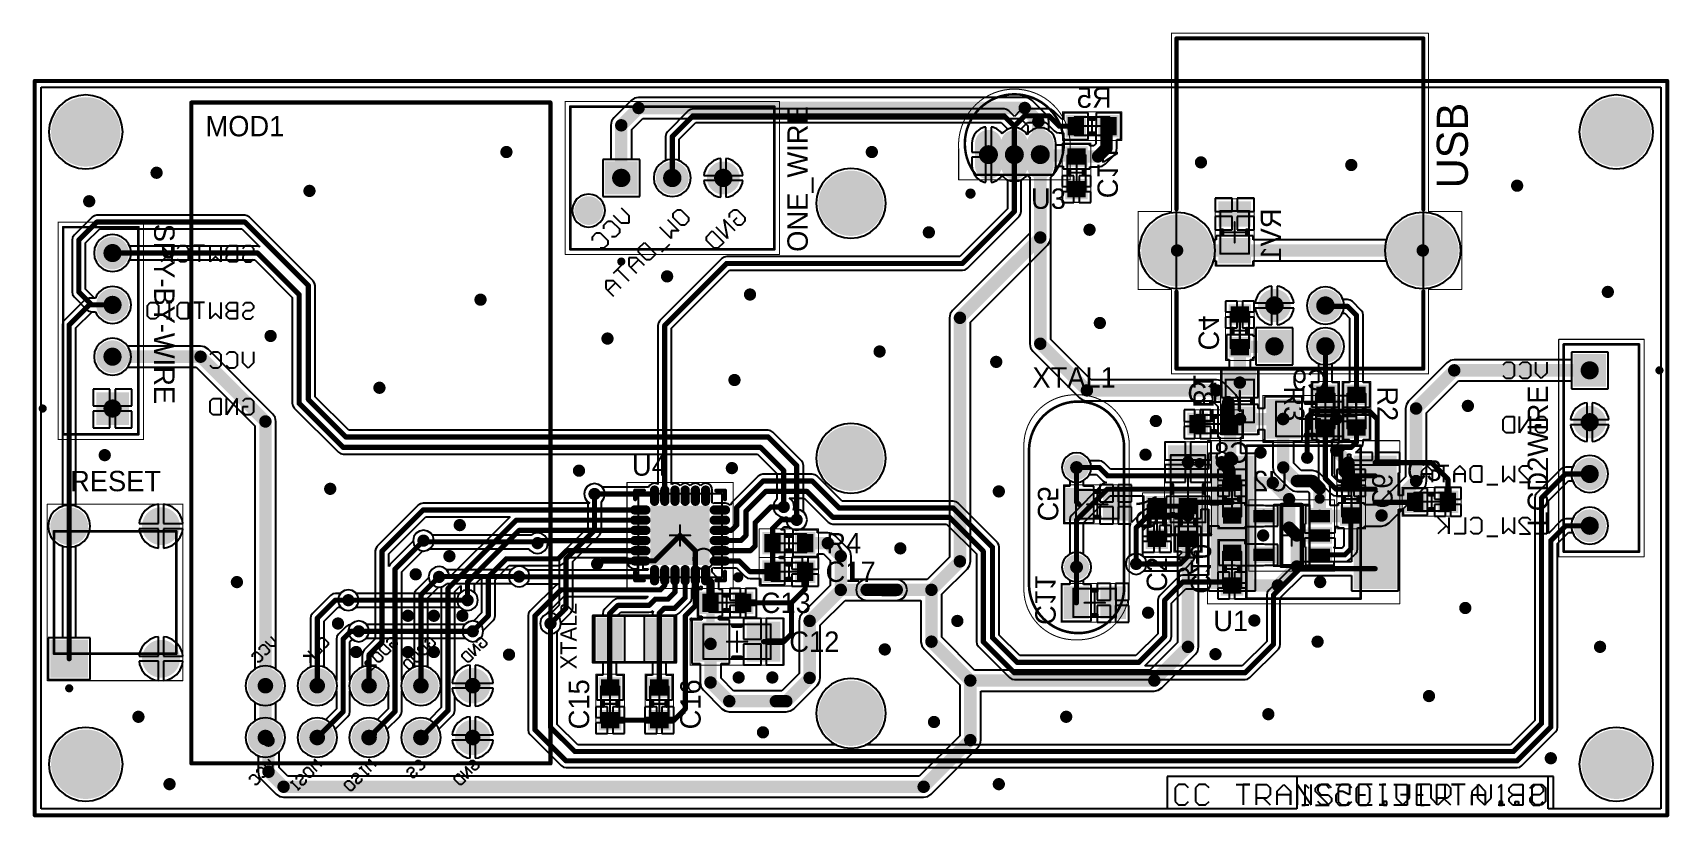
# Model space of a CAD drawing. Header units: millimetres. Extents: x -0.1 to 80.1, y -0.1 to 38.4.
import ezdxf

# ---------------------------------------------------------------- set-up
doc = ezdxf.new("R2010")
doc.units = ezdxf.units.MM
for name, color, linetype in [('BottomLayer', 5, 'Continuous'), ('BottomOverlay', 54, 'Continuous'), ('BottomPaste', 16, 'Continuous'), ('BottomSolder', 6, 'Continuous'), ('KeepOutLayer', 6, 'Continuous'), ('Mechanical13', 56, 'Continuous'), ('Mechanical15', 56, 'Continuous'), ('MultiLayer', 9, 'Continuous'), ('PadHoleLayer', 156, 'Continuous'), ('TopLayer', 1, 'Continuous'), ('TopOverlay', 2, 'Continuous'), ('TopPaste', 8, 'Continuous'), ('TopSolder', 216, 'Continuous'), ('ViaHoleLayer', 16, 'Continuous')]:
    doc.layers.add(name, color=color, linetype=linetype)

msp = doc.modelspace()

# ---------------------------------------------------------------- texts
at = {"layer": 'BottomOverlay', "text_generation_flag": 2}
for s, p in [('R5', (52.776, 34.679)), ('C9', (63.317, 20.836)), ('C8', (59.507, 17.28)), ('U2', (61.412, 15.883))]:
    msp.add_text(s, height=1, dxfattribs=at).set_placement(p)
for s, rotation, p in [('C14', 270, (52.078, 30.246)), ('RV1', 90, (61.079, 29.741)), ('C4', 270, (57.031, 22.789)), ('FB1', 270, (56.777, 19.154)), ('C5', 270, (49.157, 14.407)), ('C6', 270, (65.54, 15.042)), ('C7', 270, (53.983, 13.996)), ('C10', 270, (56.65, 10.853)), ('C11', 270, (49.03, 9.331))]:
    msp.add_text(s, height=1, rotation=rotation, dxfattribs=at).set_placement(p)
at = {"layer": 'TopOverlay'}
for s, height, rotation, p in [('ONE_WIRE', 1, 90, (37.882, 27.62)), ('USB', 1.524, 90, (70.231, 30.735)), ('SPY-BY-WIRE', 1, 270, (5.85, 28.997)), ('R3', 1, 270, (61.222, 21.026)), ('R2', 1, 270, (65.794, 21.026)), ('LCD2WIRE', 1, 90, (74.16, 14.158)), ('R1', 1, 90, (57.015, 11.272)), ('C2', 1, 90, (55.491, 10.954)), ('XTAL2', 0.8, 90, (26.562, 7.151)), ('C15', 1, 90, (27.17, 4.211)), ('C16', 1, 90, (32.631, 4.211))]:
    msp.add_text(s, height=height, rotation=rotation, dxfattribs=at).set_placement(p)
for s, p in [('MOD1', (8.367, 33.282)), ('U3', (48.824, 29.726)), ('XTAL1', (48.888, 20.963)), ('C1', (56.484, 20.201)), ('U4', (29.266, 16.645)), ('RESET', (1.731, 15.883)), ('C3', (67.239, 16.391)), ('R4', (38.791, 12.835)), ('C17', (38.755, 11.438)), ('C13', (35.58, 9.914)), ('U1', (57.754, 9.025)), ('C12', (36.977, 8.009))]:
    msp.add_text(s, height=1, dxfattribs=at).set_placement(p)

# ---------------------------------------------------------------- blocks, each defined once
blk = doc.blocks.new('SMD_0603_GENERIC_B_1')
at = {"layer": 'BottomLayer'}
for points in [[(-1.2, 0.45), (-1.2, -0.45), (-0.4, 0.45), (-0.4, -0.45)], [(0.4, 0.45), (0.4, -0.45), (1.2, 0.45), (1.2, -0.45)]]:
    blk.add_solid(points, dxfattribs=at)
at = {"layer": 'BottomOverlay', "const_width": 0.2}
for points in [[(-0.1, 0.35), (0.1, 0.35)], [(-0.1, -0.35), (0.1, -0.35)]]:
    blk.add_lwpolyline(points, dxfattribs=at)
at = {"layer": 'BottomOverlay', "const_width": 0.1}
for points in [[(-0.15, 0.35, 1), (-0.05, 0.35, 1)], [(0.05, 0.35, 1), (0.15, 0.35, 1)], [(-0.15, -0.35, 1), (-0.05, -0.35, 1)], [(0.05, -0.35, 1), (0.15, -0.35, 1)]]:
    blk.add_lwpolyline(points, format="xyb", close=True, dxfattribs=at)
at = {"layer": 'BottomPaste'}
for points in [[(-1.2, 0.45), (-1.2, -0.45), (-0.4, 0.45), (-0.4, -0.45)], [(0.4, 0.45), (0.4, -0.45), (1.2, 0.45), (1.2, -0.45)]]:
    blk.add_solid(points, dxfattribs=at)
at = {"layer": 'BottomSolder'}
for points in [[(-1.302, 0.552), (-1.302, -0.552), (-0.298, 0.552), (-0.298, -0.552)], [(0.298, 0.552), (0.298, -0.552), (1.302, 0.552), (1.302, -0.552)]]:
    blk.add_solid(points, dxfattribs=at)
at = {"layer": 'Mechanical13', "const_width": 0.1}
for points in [[(-0.85, -0.45), (-0.85, 0.45)], [(-0.85, 0.45), (0.85, 0.45)], [(0.85, -0.45), (0.85, 0.45)], [(-0.85, -0.45), (0.85, -0.45)]]:
    blk.add_lwpolyline(points, dxfattribs=at)
at = {"layer": 'Mechanical13', "const_width": 0.05}
for points in [[(-0.875, 0.45, 1), (-0.825, 0.45, 1)], [(-0.875, 0.45, 1), (-0.825, 0.45, 1)], [(0.825, 0.45, 1), (0.875, 0.45, 1)], [(0.825, 0.45, 1), (0.875, 0.45, 1)], [(-0.875, -0.45, 1), (-0.825, -0.45, 1)], [(-0.875, -0.45, 1), (-0.825, -0.45, 1)], [(0.825, -0.45, 1), (0.875, -0.45, 1)], [(0.825, -0.45, 1), (0.875, -0.45, 1)]]:
    blk.add_lwpolyline(points, format="xyb", close=True, dxfattribs=at)
at = {"layer": 'Mechanical15'}
for points, const_width in [([(-1.45, -0.7), (-1.45, 0.7)], 0.05), ([(-1.45, 0.7), (1.45, 0.7)], 0.05), ([(-0.45, 0), (0.45, 0)], 0.1), ([(0, -0.45), (0, 0.45)], 0.1), ([(1.45, -0.7), (1.45, 0.7)], 0.05), ([(-1.45, -0.7), (1.45, -0.7)], 0.05)]:
    blk.add_lwpolyline(points, dxfattribs=dict(at, const_width=const_width))
for points, const_width in [([(-1.463, 0.7, 1), (-1.438, 0.7, 1)], 0.025), ([(-1.463, 0.7, 1), (-1.438, 0.7, 1)], 0.025), ([(-0.475, 0, 1), (-0.425, 0, 1)], 0.05), ([(-0.025, 0.45, 1), (0.025, 0.45, 1)], 0.05), ([(0.425, 0, 1), (0.475, 0, 1)], 0.05), ([(1.438, 0.7, 1), (1.462, 0.7, 1)], 0.025), ([(1.438, 0.7, 1), (1.462, 0.7, 1)], 0.025), ([(-1.463, -0.7, 1), (-1.438, -0.7, 1)], 0.025), ([(-1.463, -0.7, 1), (-1.438, -0.7, 1)], 0.025), ([(-0.025, -0.45, 1), (0.025, -0.45, 1)], 0.05), ([(1.438, -0.7, 1), (1.462, -0.7, 1)], 0.025), ([(1.438, -0.7, 1), (1.462, -0.7, 1)], 0.025)]:
    blk.add_lwpolyline(points, format="xyb", close=True, dxfattribs=dict(at, const_width=const_width))
blk = doc.blocks.new('THT_TO_92_SMALL_2')
at = {"layer": 'BottomLayer', "const_width": 1.11}
for points in [[(-1.27, 0.557), (-1.27, -0.553)], [(0, 0.557), (0, -0.553)], [(1.27, 0.557), (1.27, -0.553)]]:
    blk.add_lwpolyline(points, dxfattribs=at)
at = {"layer": 'BottomLayer', "const_width": 0.555}
for points in [[(-1.548, 0.557, 1), (-0.992, 0.557, 1)], [(-0.278, 0.557, 1), (0.278, 0.557, 1)], [(0.992, 0.557, 1), (1.548, 0.557, 1)], [(-1.548, -0.553, 1), (-0.992, -0.553, 1)], [(-0.278, -0.553, 1), (0.278, -0.553, 1)], [(0.992, -0.553, 1), (1.548, -0.553, 1)]]:
    blk.add_lwpolyline(points, format="xyb", close=True, dxfattribs=at)
at = {"layer": 'BottomSolder', "const_width": 1.313}
for points in [[(-1.27, 0.557), (-1.27, -0.553)], [(0, 0.557), (0, -0.553)], [(1.27, 0.557), (1.27, -0.553)]]:
    blk.add_lwpolyline(points, dxfattribs=at)
at = {"layer": 'BottomSolder', "const_width": 0.657}
for points in [[(-1.598, 0.557, 1), (-0.942, 0.557, 1)], [(-0.328, 0.557, 1), (0.328, 0.557, 1)], [(0.942, 0.557, 1), (1.598, 0.557, 1)], [(-1.598, -0.553, 1), (-0.942, -0.553, 1)], [(-0.328, -0.553, 1), (0.328, -0.553, 1)], [(0.942, -0.553, 1), (1.598, -0.553, 1)]]:
    blk.add_lwpolyline(points, format="xyb", close=True, dxfattribs=at)
at = {"layer": 'Mechanical13', "const_width": 0.12}
blk.add_lwpolyline([(-1.886, -0.994, -2.096544), (1.885, -0.994)], format="xyb", dxfattribs=at)
blk.add_lwpolyline([(-1.893, -0.986), (1.892, -0.986)], dxfattribs=at)
at = {"layer": 'Mechanical13'}
for points, const_width in [([(-1.923, -0.986, 1), (-1.863, -0.986, 1)], 0.06), ([(-1.916, -0.994, 1), (-1.856, -0.994, 1)], 0.06), ([(1.855, -0.994, 1), (1.915, -0.994, 1)], 0.06), ([(1.862, -0.986, 1), (1.922, -0.986, 1)], 0.06), ([(-2.025, -1.908, 1), (-2.275, -1.908, 1)], 0.25), ([(-2.338, -1.908, 1), (-2.213, -1.908, 1)], 0.125), ([(-2.087, -1.908, 1), (-1.963, -1.908, 1)], 0.125)]:
    blk.add_lwpolyline(points, format="xyb", close=True, dxfattribs=dict(at, const_width=const_width))
at = {"layer": 'Mechanical15', "const_width": 0.05}
blk.add_lwpolyline([(-2.731, 0.336, -1.05378), (2.731, 0.336)], format="xyb", dxfattribs=at)
at = {"layer": 'Mechanical15', "const_width": 0.025}
for points in [[(-2.744, 0.336, 1), (-2.719, 0.336, 1)], [(-2.742, 0.312, 1), (-2.718, 0.312, 1)], [(2.718, 0.312, 1), (2.742, 0.312, 1)], [(2.719, 0.336, 1), (2.744, 0.336, 1)], [(-2.742, -1.238, 1), (-2.718, -1.238, 1)], [(-2.742, -1.238, 1), (-2.718, -1.238, 1)], [(2.718, -1.238, 1), (2.742, -1.238, 1)], [(2.718, -1.238, 1), (2.742, -1.238, 1)]]:
    blk.add_lwpolyline(points, format="xyb", close=True, dxfattribs=at)
at = {"layer": 'Mechanical15', "const_width": 0.05}
for points in [[(-2.73, -1.238), (-2.73, 0.312)], [(2.73, -1.238), (2.73, 0.312)], [(-2.73, -1.238), (2.73, -1.238)]]:
    blk.add_lwpolyline(points, dxfattribs=at)
at = {"layer": 'MultiLayer', "const_width": 1.11}
for points in [[(-1.27, 0.557), (-1.27, -0.553)], [(0, 0.557), (0, -0.553)], [(1.27, 0.557), (1.27, -0.553)]]:
    blk.add_lwpolyline(points, dxfattribs=at)
at = {"layer": 'MultiLayer', "const_width": 0.555}
for points in [[(-1.548, 0.557, 1), (-0.992, 0.557, 1)], [(-0.278, 0.557, 1), (0.278, 0.557, 1)], [(0.992, 0.557, 1), (1.548, 0.557, 1)], [(-1.548, -0.553, 1), (-0.992, -0.553, 1)], [(-0.278, -0.553, 1), (0.278, -0.553, 1)], [(0.992, -0.553, 1), (1.548, -0.553, 1)]]:
    blk.add_lwpolyline(points, format="xyb", close=True, dxfattribs=at)
at = {"layer": 'PadHoleLayer', "const_width": 0.465}
for points in [[(-1.502, 0.002, 1), (-1.038, 0.002, 1)], [(-0.232, 0.002, 1), (0.232, 0.002, 1)], [(1.038, 0.002, 1), (1.502, 0.002, 1)]]:
    blk.add_lwpolyline(points, format="xyb", close=True, dxfattribs=at)
at = {"layer": 'TopLayer', "const_width": 1.11}
for points in [[(-1.27, 0.557), (-1.27, -0.553)], [(0, 0.557), (0, -0.553)], [(1.27, 0.557), (1.27, -0.553)]]:
    blk.add_lwpolyline(points, dxfattribs=at)
at = {"layer": 'TopLayer', "const_width": 0.555}
for points in [[(-1.548, 0.557, 1), (-0.992, 0.557, 1)], [(-0.278, 0.557, 1), (0.278, 0.557, 1)], [(0.992, 0.557, 1), (1.548, 0.557, 1)], [(-1.548, -0.553, 1), (-0.992, -0.553, 1)], [(-0.278, -0.553, 1), (0.278, -0.553, 1)], [(0.992, -0.553, 1), (1.548, -0.553, 1)]]:
    blk.add_lwpolyline(points, format="xyb", close=True, dxfattribs=at)
at = {"layer": 'TopOverlay', "const_width": 0.12}
blk.add_lwpolyline([(-2.421, 0.318, -1.091309), (2.421, 0.318)], format="xyb", dxfattribs=at)
at = {"layer": 'TopOverlay'}
for points, const_width in [([(-2.451, 0.318, 1), (-2.391, 0.318, 1)], 0.06), ([(2.391, 0.318, 1), (2.451, 0.318, 1)], 0.06), ([(-2.025, -1.908, 1), (-2.275, -1.908, 1)], 0.25), ([(-2.338, -1.908, 1), (-2.213, -1.908, 1)], 0.125), ([(-2.087, -1.908, 1), (-1.963, -1.908, 1)], 0.125)]:
    blk.add_lwpolyline(points, format="xyb", close=True, dxfattribs=dict(at, const_width=const_width))
at = {"layer": 'TopSolder', "const_width": 1.313}
for points in [[(-1.27, 0.557), (-1.27, -0.553)], [(0, 0.557), (0, -0.553)], [(1.27, 0.557), (1.27, -0.553)]]:
    blk.add_lwpolyline(points, dxfattribs=at)
at = {"layer": 'TopSolder', "const_width": 0.657}
for points in [[(-1.598, 0.557, 1), (-0.942, 0.557, 1)], [(-0.328, 0.557, 1), (0.328, 0.557, 1)], [(0.942, 0.557, 1), (1.598, 0.557, 1)], [(-1.598, -0.553, 1), (-0.942, -0.553, 1)], [(-0.328, -0.553, 1), (0.328, -0.553, 1)], [(0.942, -0.553, 1), (1.598, -0.553, 1)]]:
    blk.add_lwpolyline(points, format="xyb", close=True, dxfattribs=at)
blk = doc.blocks.new('THT_SWC_OMRON_B3F_1022_3')
at = {"layer": 'BottomLayer', "const_width": 0.825}
for points in [[(2.838, 2.123, 1), (3.662, 2.123, 1)], [(-3.662, -2.377, 1), (-2.838, -2.377, 1)], [(2.838, -2.377, 1), (3.662, -2.377, 1)]]:
    blk.add_lwpolyline(points, format="xyb", close=True, dxfattribs=at)
at = {"layer": 'BottomLayer'}
blk.add_solid([(-4.075, 1.298), (-2.425, 1.298), (-4.075, 2.948), (-2.425, 2.948)], dxfattribs=at)
at = {"layer": 'BottomSolder', "const_width": 0.927}
for points in [[(2.787, 2.123, 1), (3.713, 2.123, 1)], [(-3.713, -2.377, 1), (-2.787, -2.377, 1)], [(2.787, -2.377, 1), (3.713, -2.377, 1)]]:
    blk.add_lwpolyline(points, format="xyb", close=True, dxfattribs=at)
at = {"layer": 'BottomSolder'}
blk.add_solid([(-4.177, 1.196), (-2.323, 1.196), (-4.177, 3.05), (-2.323, 3.05)], dxfattribs=at)
at = {"layer": 'Mechanical13', "const_width": 0.127}
for points in [[(-3, 2.873), (-3, -3.127)], [(-3, 2.873), (3, 2.873)], [(3, 2.873), (3, -3.127)], [(-3, -3.127), (3, -3.127)]]:
    blk.add_lwpolyline(points, dxfattribs=at)
at = {"layer": 'Mechanical13'}
for points, const_width in [([(-3.032, 2.873, 1), (-2.968, 2.873, 1)], 0.0635), ([(-3.032, 2.873, 1), (-2.968, 2.873, 1)], 0.0635), ([(2.968, 2.873, 1), (3.032, 2.873, 1)], 0.0635), ([(2.968, 2.873, 1), (3.032, 2.873, 1)], 0.0635), ([(-4.6, 2.123, 1), (-4.8, 2.123, 1)], 0.2), ([(-4.85, 2.123, 1), (-4.75, 2.123, 1)], 0.1), ([(-4.65, 2.123, 1), (-4.55, 2.123, 1)], 0.1), ([(-3.032, -3.127, 1), (-2.968, -3.127, 1)], 0.0635), ([(-3.032, -3.127, 1), (-2.968, -3.127, 1)], 0.0635), ([(2.968, -3.127, 1), (3.032, -3.127, 1)], 0.0635), ([(2.968, -3.127, 1), (3.032, -3.127, 1)], 0.0635)]:
    blk.add_lwpolyline(points, format="xyb", close=True, dxfattribs=dict(at, const_width=const_width))
at = {"layer": 'Mechanical15', "const_width": 0.05}
for points in [[(-4.325, 3.198), (-4.325, -3.452)], [(-4.325, 3.198), (4.325, 3.198)], [(4.325, 3.198), (4.325, -3.452)], [(-4.325, -3.452), (4.325, -3.452)]]:
    blk.add_lwpolyline(points, dxfattribs=at)
at = {"layer": 'Mechanical15', "const_width": 0.025}
for points in [[(-4.337, 3.198, 1), (-4.313, 3.198, 1)], [(-4.337, 3.198, 1), (-4.313, 3.198, 1)], [(4.313, 3.198, 1), (4.337, 3.198, 1)], [(4.313, 3.198, 1), (4.337, 3.198, 1)], [(-4.337, -3.452, 1), (-4.313, -3.452, 1)], [(-4.337, -3.452, 1), (-4.313, -3.452, 1)], [(4.313, -3.452, 1), (4.337, -3.452, 1)], [(4.313, -3.452, 1), (4.337, -3.452, 1)]]:
    blk.add_lwpolyline(points, format="xyb", close=True, dxfattribs=at)
at = {"layer": 'MultiLayer', "const_width": 0.825}
for points in [[(2.838, 2.123, 1), (3.662, 2.123, 1)], [(-3.662, -2.377, 1), (-2.838, -2.377, 1)], [(2.838, -2.377, 1), (3.662, -2.377, 1)]]:
    blk.add_lwpolyline(points, format="xyb", close=True, dxfattribs=at)
at = {"layer": 'MultiLayer'}
blk.add_solid([(-4.075, 1.298), (-2.425, 1.298), (-4.075, 2.948), (-2.425, 2.948)], dxfattribs=at)
at = {"layer": 'PadHoleLayer', "const_width": 0.55}
for points in [[(-3.525, 2.123, 1), (-2.975, 2.123, 1)], [(2.975, 2.123, 1), (3.525, 2.123, 1)], [(-3.525, -2.377, 1), (-2.975, -2.377, 1)], [(2.975, -2.377, 1), (3.525, -2.377, 1)]]:
    blk.add_lwpolyline(points, format="xyb", close=True, dxfattribs=at)
at = {"layer": 'TopLayer', "const_width": 0.825}
for points in [[(2.838, 2.123, 1), (3.662, 2.123, 1)], [(-3.662, -2.377, 1), (-2.838, -2.377, 1)], [(2.838, -2.377, 1), (3.662, -2.377, 1)]]:
    blk.add_lwpolyline(points, format="xyb", close=True, dxfattribs=at)
at = {"layer": 'TopLayer'}
blk.add_solid([(-4.075, 1.298), (-2.425, 1.298), (-4.075, 2.948), (-2.425, 2.948)], dxfattribs=at)
at = {"layer": 'TopOverlay', "const_width": 0.127}
for points in [[(-2.105, 2.873), (2.105, 2.873)], [(-3, 0.978), (-3, -1.232)], [(3, 0.978), (3, -1.232)], [(-2.105, -3.127), (2.105, -3.127)]]:
    blk.add_lwpolyline(points, dxfattribs=at)
at = {"layer": 'TopOverlay'}
for points, const_width in [([(-2.137, 2.873, 1), (-2.073, 2.873, 1)], 0.0635), ([(2.073, 2.873, 1), (2.137, 2.873, 1)], 0.0635), ([(-4.6, 2.123, 1), (-4.8, 2.123, 1)], 0.2), ([(-4.85, 2.123, 1), (-4.75, 2.123, 1)], 0.1), ([(-4.65, 2.123, 1), (-4.55, 2.123, 1)], 0.1), ([(-3.032, 0.978, 1), (-2.968, 0.978, 1)], 0.0635), ([(2.968, 0.978, 1), (3.032, 0.978, 1)], 0.0635), ([(-3.032, -1.232, 1), (-2.968, -1.232, 1)], 0.0635), ([(2.968, -1.232, 1), (3.032, -1.232, 1)], 0.0635), ([(-2.137, -3.127, 1), (-2.073, -3.127, 1)], 0.0635), ([(2.073, -3.127, 1), (2.137, -3.127, 1)], 0.0635)]:
    blk.add_lwpolyline(points, format="xyb", close=True, dxfattribs=dict(at, const_width=const_width))
at = {"layer": 'TopSolder', "const_width": 0.927}
for points in [[(2.787, 2.123, 1), (3.713, 2.123, 1)], [(-3.713, -2.377, 1), (-2.787, -2.377, 1)], [(2.787, -2.377, 1), (3.713, -2.377, 1)]]:
    blk.add_lwpolyline(points, format="xyb", close=True, dxfattribs=at)
at = {"layer": 'TopSolder'}
blk.add_solid([(-4.177, 1.196), (-2.323, 1.196), (-4.177, 3.05), (-2.323, 3.05)], dxfattribs=at)
blk = doc.blocks.new('SMD_0603_GENERIC_4')
at = {"layer": 'Mechanical13', "const_width": 0.1}
for points in [[(-0.85, -0.45), (-0.85, 0.45)], [(-0.85, 0.45), (0.85, 0.45)], [(0.85, -0.45), (0.85, 0.45)], [(-0.85, -0.45), (0.85, -0.45)]]:
    blk.add_lwpolyline(points, dxfattribs=at)
at = {"layer": 'Mechanical13', "const_width": 0.05}
for points in [[(-0.875, 0.45, 1), (-0.825, 0.45, 1)], [(-0.875, 0.45, 1), (-0.825, 0.45, 1)], [(0.825, 0.45, 1), (0.875, 0.45, 1)], [(0.825, 0.45, 1), (0.875, 0.45, 1)], [(-0.875, -0.45, 1), (-0.825, -0.45, 1)], [(-0.875, -0.45, 1), (-0.825, -0.45, 1)], [(0.825, -0.45, 1), (0.875, -0.45, 1)], [(0.825, -0.45, 1), (0.875, -0.45, 1)]]:
    blk.add_lwpolyline(points, format="xyb", close=True, dxfattribs=at)
at = {"layer": 'Mechanical15'}
for points, const_width in [([(-1.45, -0.7), (-1.45, 0.7)], 0.05), ([(-1.45, 0.7), (1.45, 0.7)], 0.05), ([(-0.45, 0), (0.45, 0)], 0.1), ([(0, -0.45), (0, 0.45)], 0.1), ([(1.45, -0.7), (1.45, 0.7)], 0.05), ([(-1.45, -0.7), (1.45, -0.7)], 0.05)]:
    blk.add_lwpolyline(points, dxfattribs=dict(at, const_width=const_width))
for points, const_width in [([(-1.463, 0.7, 1), (-1.438, 0.7, 1)], 0.025), ([(-1.463, 0.7, 1), (-1.438, 0.7, 1)], 0.025), ([(-0.475, 0, 1), (-0.425, 0, 1)], 0.05), ([(-0.025, 0.45, 1), (0.025, 0.45, 1)], 0.05), ([(0.425, 0, 1), (0.475, 0, 1)], 0.05), ([(1.438, 0.7, 1), (1.462, 0.7, 1)], 0.025), ([(1.438, 0.7, 1), (1.462, 0.7, 1)], 0.025), ([(-1.463, -0.7, 1), (-1.438, -0.7, 1)], 0.025), ([(-1.463, -0.7, 1), (-1.438, -0.7, 1)], 0.025), ([(-0.025, -0.45, 1), (0.025, -0.45, 1)], 0.05), ([(1.438, -0.7, 1), (1.462, -0.7, 1)], 0.025), ([(1.438, -0.7, 1), (1.462, -0.7, 1)], 0.025)]:
    blk.add_lwpolyline(points, format="xyb", close=True, dxfattribs=dict(at, const_width=const_width))
at = {"layer": 'TopLayer'}
for points in [[(-0.4, -0.45), (-0.4, 0.45), (-1.2, -0.45), (-1.2, 0.45)], [(1.2, -0.45), (1.2, 0.45), (0.4, -0.45), (0.4, 0.45)]]:
    blk.add_solid(points, dxfattribs=at)
at = {"layer": 'TopOverlay', "const_width": 0.2}
for points in [[(-0.1, 0.35), (0.1, 0.35)], [(-0.1, -0.35), (0.1, -0.35)]]:
    blk.add_lwpolyline(points, dxfattribs=at)
at = {"layer": 'TopOverlay', "const_width": 0.1}
for points in [[(-0.15, 0.35, 1), (-0.05, 0.35, 1)], [(0.05, 0.35, 1), (0.15, 0.35, 1)], [(-0.15, -0.35, 1), (-0.05, -0.35, 1)], [(0.05, -0.35, 1), (0.15, -0.35, 1)]]:
    blk.add_lwpolyline(points, format="xyb", close=True, dxfattribs=at)
at = {"layer": 'TopPaste'}
for points in [[(-0.4, -0.45), (-0.4, 0.45), (-1.2, -0.45), (-1.2, 0.45)], [(1.2, -0.45), (1.2, 0.45), (0.4, -0.45), (0.4, 0.45)]]:
    blk.add_solid(points, dxfattribs=at)
at = {"layer": 'TopSolder'}
for points in [[(-0.298, -0.552), (-0.298, 0.552), (-1.302, -0.552), (-1.302, 0.552)], [(1.302, -0.552), (1.302, 0.552), (0.298, -0.552), (0.298, 0.552)]]:
    blk.add_solid(points, dxfattribs=at)
blk = doc.blocks.new('THT_MOD_CC1101_433_MH__AMAZON_5')
at = {"layer": 'BottomLayer', "const_width": 0.762}
for points in [[(0.889, 13.97, 1), (1.651, 13.97, 1)], [(3.429, 13.97, 1), (4.191, 13.97, 1)], [(0.889, 11.43, 1), (1.651, 11.43, 1)], [(3.429, 11.43, 1), (4.191, 11.43, 1)], [(0.889, 8.89, 1), (1.651, 8.89, 1)], [(3.429, 8.89, 1), (4.191, 8.89, 1)], [(0.889, 6.35, 1), (1.651, 6.35, 1)], [(3.429, 6.35, 1), (4.191, 6.35, 1)], [(0.889, 3.81, 1), (1.651, 3.81, 1)], [(3.429, 3.81, 1), (4.191, 3.81, 1)]]:
    blk.add_lwpolyline(points, format="xyb", close=True, dxfattribs=at)
at = {"layer": 'BottomSolder', "const_width": 0.864}
for points in [[(0.838, 13.97, 1), (1.702, 13.97, 1)], [(3.378, 13.97, 1), (4.242, 13.97, 1)], [(0.838, 11.43, 1), (1.702, 11.43, 1)], [(3.378, 11.43, 1), (4.242, 11.43, 1)], [(0.838, 8.89, 1), (1.702, 8.89, 1)], [(3.378, 8.89, 1), (4.242, 8.89, 1)], [(0.838, 6.35, 1), (1.702, 6.35, 1)], [(3.378, 6.35, 1), (4.242, 6.35, 1)], [(0.838, 3.81, 1), (1.702, 3.81, 1)], [(3.378, 3.81, 1), (4.242, 3.81, 1)]]:
    blk.add_lwpolyline(points, format="xyb", close=True, dxfattribs=at)
at = {"layer": 'MultiLayer', "const_width": 0.762}
for points in [[(0.889, 13.97, 1), (1.651, 13.97, 1)], [(3.429, 13.97, 1), (4.191, 13.97, 1)], [(0.889, 11.43, 1), (1.651, 11.43, 1)], [(3.429, 11.43, 1), (4.191, 11.43, 1)], [(0.889, 8.89, 1), (1.651, 8.89, 1)], [(3.429, 8.89, 1), (4.191, 8.89, 1)], [(0.889, 6.35, 1), (1.651, 6.35, 1)], [(3.429, 6.35, 1), (4.191, 6.35, 1)], [(0.889, 3.81, 1), (1.651, 3.81, 1)], [(3.429, 3.81, 1), (4.191, 3.81, 1)]]:
    blk.add_lwpolyline(points, format="xyb", close=True, dxfattribs=at)
at = {"layer": 'PadHoleLayer', "const_width": 0.381}
for points in [[(1.079, 13.97, 1), (1.46, 13.97, 1)], [(3.619, 13.97, 1), (4, 13.97, 1)], [(1.079, 11.43, 1), (1.46, 11.43, 1)], [(3.619, 11.43, 1), (4, 11.43, 1)], [(1.079, 8.89, 1), (1.46, 8.89, 1)], [(3.619, 8.89, 1), (4, 8.89, 1)], [(1.079, 6.35, 1), (1.46, 6.35, 1)], [(3.619, 6.35, 1), (4, 6.35, 1)], [(1.079, 3.81, 1), (1.46, 3.81, 1)], [(3.619, 3.81, 1), (4, 3.81, 1)]]:
    blk.add_lwpolyline(points, format="xyb", close=True, dxfattribs=at)
at = {"layer": 'TopLayer', "const_width": 0.762}
for points in [[(0.889, 13.97, 1), (1.651, 13.97, 1)], [(3.429, 13.97, 1), (4.191, 13.97, 1)], [(0.889, 11.43, 1), (1.651, 11.43, 1)], [(3.429, 11.43, 1), (4.191, 11.43, 1)], [(0.889, 8.89, 1), (1.651, 8.89, 1)], [(3.429, 8.89, 1), (4.191, 8.89, 1)], [(0.889, 6.35, 1), (1.651, 6.35, 1)], [(3.429, 6.35, 1), (4.191, 6.35, 1)], [(0.889, 3.81, 1), (1.651, 3.81, 1)], [(3.429, 3.81, 1), (4.191, 3.81, 1)]]:
    blk.add_lwpolyline(points, format="xyb", close=True, dxfattribs=at)
at = {"layer": 'TopOverlay', "const_width": 0.2}
for points in [[(0, 17.6), (32.4, 17.6)], [(0, 17.6), (0, 0)], [(32.4, 17.6), (32.4, 0)], [(0, 0), (32.4, 0)]]:
    blk.add_lwpolyline(points, dxfattribs=at)
at = {"layer": 'TopOverlay', "const_width": 0.1}
for points in [[(-0.05, 17.6, 1), (0.05, 17.6, 1)], [(-0.05, 17.6, 1), (0.05, 17.6, 1)], [(32.35, 17.6, 1), (32.45, 17.6, 1)], [(32.35, 17.6, 1), (32.45, 17.6, 1)], [(-0.05, 0, 1), (0.05, 0, 1)], [(-0.05, 0, 1), (0.05, 0, 1)], [(32.35, 0, 1), (32.45, 0, 1)], [(32.35, 0, 1), (32.45, 0, 1)]]:
    blk.add_lwpolyline(points, format="xyb", close=True, dxfattribs=at)
at = {"layer": 'TopSolder', "const_width": 0.864}
for points in [[(0.838, 13.97, 1), (1.702, 13.97, 1)], [(3.378, 13.97, 1), (4.242, 13.97, 1)], [(0.838, 11.43, 1), (1.702, 11.43, 1)], [(3.378, 11.43, 1), (4.242, 11.43, 1)], [(0.838, 8.89, 1), (1.702, 8.89, 1)], [(3.378, 8.89, 1), (4.242, 8.89, 1)], [(0.838, 6.35, 1), (1.702, 6.35, 1)], [(3.378, 6.35, 1), (4.242, 6.35, 1)], [(0.838, 3.81, 1), (1.702, 3.81, 1)], [(3.378, 3.81, 1), (4.242, 3.81, 1)]]:
    blk.add_lwpolyline(points, format="xyb", close=True, dxfattribs=at)
blk = doc.blocks.new('THT_CON_4_PIN_2_54_WHITE_6')
at = {"layer": 'BottomLayer', "const_width": 0.699}
for points in [[(-1.619, 0, 1), (-0.921, 0, 1)], [(0.921, 0, 1), (1.619, 0, 1)], [(3.461, 0, 1), (4.159, 0, 1)]]:
    blk.add_lwpolyline(points, format="xyb", close=True, dxfattribs=at)
at = {"layer": 'BottomLayer'}
blk.add_solid([(-4.509, -0.699), (-3.111, -0.699), (-4.509, 0.699), (-3.111, 0.699)], dxfattribs=at)
at = {"layer": 'BottomSolder', "const_width": 0.801}
for points in [[(-1.67, 0, 1), (-0.87, 0, 1)], [(0.87, 0, 1), (1.67, 0, 1)], [(3.41, 0, 1), (4.21, 0, 1)]]:
    blk.add_lwpolyline(points, format="xyb", close=True, dxfattribs=at)
at = {"layer": 'BottomSolder'}
blk.add_solid([(-4.611, -0.801), (-3.009, -0.801), (-4.611, 0.801), (-3.009, 0.801)], dxfattribs=at)
at = {"layer": 'Mechanical13'}
for points, const_width in [([(-3.71, 3.42, 1), (-3.91, 3.42, 1)], 0.2), ([(-3.96, 3.42, 1), (-3.86, 3.42, 1)], 0.1), ([(-3.76, 3.42, 1), (-3.66, 3.42, 1)], 0.1), ([(-5.112, 2.42, 1), (-5.048, 2.42, 1)], 0.0635), ([(-5.112, 2.42, 1), (-5.048, 2.42, 1)], 0.0635), ([(5.048, 2.42, 1), (5.112, 2.42, 1)], 0.0635), ([(5.048, 2.42, 1), (5.112, 2.42, 1)], 0.0635), ([(-5.112, -1.27, 1), (-5.048, -1.27, 1)], 0.0635), ([(-5.112, -1.27, 1), (-5.048, -1.27, 1)], 0.0635), ([(5.048, -1.27, 1), (5.112, -1.27, 1)], 0.0635), ([(5.048, -1.27, 1), (5.112, -1.27, 1)], 0.0635)]:
    blk.add_lwpolyline(points, format="xyb", close=True, dxfattribs=dict(at, const_width=const_width))
at = {"layer": 'Mechanical13', "const_width": 0.127}
for points in [[(-5.08, 2.42), (-5.08, -1.27)], [(-5.08, 2.42), (5.08, 2.42)], [(5.08, 2.42), (5.08, -1.27)], [(-5.08, -1.27), (5.08, -1.27)]]:
    blk.add_lwpolyline(points, dxfattribs=at)
at = {"layer": 'Mechanical15', "const_width": 0.05}
for points in [[(-5.33, 2.67), (-5.33, -1.52)], [(-5.33, 2.67), (5.33, 2.67)], [(5.33, 2.67), (5.33, -1.52)], [(-5.33, -1.52), (5.33, -1.52)]]:
    blk.add_lwpolyline(points, dxfattribs=at)
at = {"layer": 'Mechanical15', "const_width": 0.025}
for points in [[(-5.342, 2.67, 1), (-5.318, 2.67, 1)], [(-5.342, 2.67, 1), (-5.318, 2.67, 1)], [(5.318, 2.67, 1), (5.342, 2.67, 1)], [(5.318, 2.67, 1), (5.342, 2.67, 1)], [(-5.342, -1.52, 1), (-5.318, -1.52, 1)], [(-5.342, -1.52, 1), (-5.318, -1.52, 1)], [(5.318, -1.52, 1), (5.342, -1.52, 1)], [(5.318, -1.52, 1), (5.342, -1.52, 1)]]:
    blk.add_lwpolyline(points, format="xyb", close=True, dxfattribs=at)
at = {"layer": 'MultiLayer', "const_width": 0.699}
for points in [[(-1.619, 0, 1), (-0.921, 0, 1)], [(0.921, 0, 1), (1.619, 0, 1)], [(3.461, 0, 1), (4.159, 0, 1)]]:
    blk.add_lwpolyline(points, format="xyb", close=True, dxfattribs=at)
at = {"layer": 'MultiLayer'}
blk.add_solid([(-4.509, -0.699), (-3.111, -0.699), (-4.509, 0.699), (-3.111, 0.699)], dxfattribs=at)
at = {"layer": 'PadHoleLayer', "const_width": 0.445}
for points in [[(-4.032, 0, 1), (-3.588, 0, 1)], [(-1.492, 0, 1), (-1.048, 0, 1)], [(1.048, 0, 1), (1.492, 0, 1)], [(3.588, 0, 1), (4.032, 0, 1)]]:
    blk.add_lwpolyline(points, format="xyb", close=True, dxfattribs=at)
at = {"layer": 'TopLayer', "const_width": 0.699}
for points in [[(-1.619, 0, 1), (-0.921, 0, 1)], [(0.921, 0, 1), (1.619, 0, 1)], [(3.461, 0, 1), (4.159, 0, 1)]]:
    blk.add_lwpolyline(points, format="xyb", close=True, dxfattribs=at)
at = {"layer": 'TopLayer'}
blk.add_solid([(-4.509, -0.699), (-3.111, -0.699), (-4.509, 0.699), (-3.111, 0.699)], dxfattribs=at)
at = {"layer": 'TopOverlay'}
for points, const_width in [([(-3.71, 3.42, 1), (-3.91, 3.42, 1)], 0.2), ([(-3.96, 3.42, 1), (-3.86, 3.42, 1)], 0.1), ([(-3.76, 3.42, 1), (-3.66, 3.42, 1)], 0.1), ([(-5.112, 2.42, 1), (-5.048, 2.42, 1)], 0.0635), ([(-5.112, 2.42, 1), (-5.048, 2.42, 1)], 0.0635), ([(5.048, 2.42, 1), (5.112, 2.42, 1)], 0.0635), ([(5.048, 2.42, 1), (5.112, 2.42, 1)], 0.0635), ([(-5.112, -1.27, 1), (-5.048, -1.27, 1)], 0.0635), ([(-5.112, -1.27, 1), (-5.048, -1.27, 1)], 0.0635), ([(5.048, -1.27, 1), (5.112, -1.27, 1)], 0.0635), ([(5.048, -1.27, 1), (5.112, -1.27, 1)], 0.0635)]:
    blk.add_lwpolyline(points, format="xyb", close=True, dxfattribs=dict(at, const_width=const_width))
at = {"layer": 'TopOverlay', "const_width": 0.127}
for points in [[(-5.08, 2.42), (-5.08, -1.27)], [(-5.08, 2.42), (5.08, 2.42)], [(5.08, 2.42), (5.08, -1.27)], [(-5.08, -1.27), (5.08, -1.27)]]:
    blk.add_lwpolyline(points, dxfattribs=at)
at = {"layer": 'TopSolder', "const_width": 0.801}
for points in [[(-1.67, 0, 1), (-0.87, 0, 1)], [(0.87, 0, 1), (1.67, 0, 1)], [(3.41, 0, 1), (4.21, 0, 1)]]:
    blk.add_lwpolyline(points, format="xyb", close=True, dxfattribs=at)
at = {"layer": 'TopSolder'}
blk.add_solid([(-4.611, -0.801), (-3.009, -0.801), (-4.611, 0.801), (-3.009, 0.801)], dxfattribs=at)
blk = doc.blocks.new('THT_CON_TE_1744418_3_2_5_7')
at = {"layer": 'BottomLayer'}
for points, const_width in [([(-0.352, 0, 1), (0.352, 0, 1)], 0.704), ([(2.148, 0, 1), (2.852, 0, 1)], 0.704), ([(-4.4, -1.6, 1), (-3.8, -1.6, 1)], 0.6)]:
    blk.add_lwpolyline(points, format="xyb", close=True, dxfattribs=dict(at, const_width=const_width))
blk.add_solid([(-1.796, 0.704), (-3.204, 0.704), (-1.796, -0.704), (-3.204, -0.704)], dxfattribs=at)
at = {"layer": 'BottomSolder'}
for points, const_width in [([(-0.403, 0, 1), (0.403, 0, 1)], 0.806), ([(2.097, 0, 1), (2.903, 0, 1)], 0.806), ([(-4.451, -1.6, 1), (-3.749, -1.6, 1)], 0.702)]:
    blk.add_lwpolyline(points, format="xyb", close=True, dxfattribs=dict(at, const_width=const_width))
blk.add_solid([(-1.694, 0.806), (-3.306, 0.806), (-1.694, -0.806), (-3.306, -0.806)], dxfattribs=at)
at = {"layer": 'Mechanical13', "const_width": 0.127}
for points in [[(-5, 3.5), (5, 3.5)], [(-5, -3.5), (-5, 3.5)], [(5, -3.5), (5, 3.5)], [(-5, -3.5), (5, -3.5)]]:
    blk.add_lwpolyline(points, dxfattribs=at)
at = {"layer": 'Mechanical13'}
for points, const_width in [([(-5.032, 3.5, 1), (-4.968, 3.5, 1)], 0.0635), ([(-5.032, 3.5, 1), (-4.968, 3.5, 1)], 0.0635), ([(4.968, 3.5, 1), (5.032, 3.5, 1)], 0.0635), ([(4.968, 3.5, 1), (5.032, 3.5, 1)], 0.0635), ([(-5.032, -3.5, 1), (-4.968, -3.5, 1)], 0.0635), ([(-5.032, -3.5, 1), (-4.968, -3.5, 1)], 0.0635), ([(-2.4, -4.1, 1), (-2.6, -4.1, 1)], 0.2), ([(-2.65, -4.1, 1), (-2.55, -4.1, 1)], 0.1), ([(-2.45, -4.1, 1), (-2.35, -4.1, 1)], 0.1), ([(4.968, -3.5, 1), (5.032, -3.5, 1)], 0.0635), ([(4.968, -3.5, 1), (5.032, -3.5, 1)], 0.0635)]:
    blk.add_lwpolyline(points, format="xyb", close=True, dxfattribs=dict(at, const_width=const_width))
at = {"layer": 'Mechanical15', "const_width": 0.05}
for points in [[(-5.25, 3.75), (5.25, 3.75)], [(-5.25, -3.75), (-5.25, 3.75)], [(5.25, -3.75), (5.25, 3.75)], [(-5.25, -3.75), (5.25, -3.75)]]:
    blk.add_lwpolyline(points, dxfattribs=at)
at = {"layer": 'Mechanical15', "const_width": 0.025}
for points in [[(-5.262, 3.75, 1), (-5.238, 3.75, 1)], [(-5.262, 3.75, 1), (-5.238, 3.75, 1)], [(5.238, 3.75, 1), (5.262, 3.75, 1)], [(5.238, 3.75, 1), (5.262, 3.75, 1)], [(-5.262, -3.75, 1), (-5.238, -3.75, 1)], [(-5.262, -3.75, 1), (-5.238, -3.75, 1)], [(5.238, -3.75, 1), (5.262, -3.75, 1)], [(5.238, -3.75, 1), (5.262, -3.75, 1)]]:
    blk.add_lwpolyline(points, format="xyb", close=True, dxfattribs=at)
at = {"layer": 'MultiLayer'}
for points, const_width in [([(-0.352, 0, 1), (0.352, 0, 1)], 0.704), ([(2.148, 0, 1), (2.852, 0, 1)], 0.704), ([(-4.4, -1.6, 1), (-3.8, -1.6, 1)], 0.6)]:
    blk.add_lwpolyline(points, format="xyb", close=True, dxfattribs=dict(at, const_width=const_width))
blk.add_solid([(-1.796, 0.704), (-3.204, 0.704), (-1.796, -0.704), (-3.204, -0.704)], dxfattribs=at)
at = {"layer": 'PadHoleLayer'}
for points, const_width in [([(-2.725, 0, 1), (-2.275, 0, 1)], 0.45), ([(-0.225, 0, 1), (0.225, 0, 1)], 0.45), ([(2.275, 0, 1), (2.725, 0, 1)], 0.45), ([(-4.4, -1.6, 1), (-3.8, -1.6, 1)], 0.6)]:
    blk.add_lwpolyline(points, format="xyb", close=True, dxfattribs=dict(at, const_width=const_width))
at = {"layer": 'TopLayer'}
for points, const_width in [([(-0.352, 0, 1), (0.352, 0, 1)], 0.704), ([(2.148, 0, 1), (2.852, 0, 1)], 0.704), ([(-4.4, -1.6, 1), (-3.8, -1.6, 1)], 0.6)]:
    blk.add_lwpolyline(points, format="xyb", close=True, dxfattribs=dict(at, const_width=const_width))
blk.add_solid([(-1.796, 0.704), (-3.204, 0.704), (-1.796, -0.704), (-3.204, -0.704)], dxfattribs=at)
at = {"layer": 'TopOverlay', "const_width": 0.127}
for points in [[(-5, -1.3), (-5, 3.5)], [(-5, 3.5), (5, 3.5)], [(5, -3.5), (5, 3.5)], [(-5, -3.5), (-5, -1.9)], [(-5, -3.5), (5, -3.5)]]:
    blk.add_lwpolyline(points, dxfattribs=at)
at = {"layer": 'TopOverlay'}
for points, const_width in [([(-5.032, 3.5, 1), (-4.968, 3.5, 1)], 0.0635), ([(-5.032, 3.5, 1), (-4.968, 3.5, 1)], 0.0635), ([(4.968, 3.5, 1), (5.032, 3.5, 1)], 0.0635), ([(4.968, 3.5, 1), (5.032, 3.5, 1)], 0.0635), ([(-5.032, -1.3, 1), (-4.968, -1.3, 1)], 0.0635), ([(-5.032, -1.9, 1), (-4.968, -1.9, 1)], 0.0635), ([(-5.032, -3.5, 1), (-4.968, -3.5, 1)], 0.0635), ([(-5.032, -3.5, 1), (-4.968, -3.5, 1)], 0.0635), ([(-2.4, -4.1, 1), (-2.6, -4.1, 1)], 0.2), ([(-2.65, -4.1, 1), (-2.55, -4.1, 1)], 0.1), ([(-2.45, -4.1, 1), (-2.35, -4.1, 1)], 0.1), ([(4.968, -3.5, 1), (5.032, -3.5, 1)], 0.0635), ([(4.968, -3.5, 1), (5.032, -3.5, 1)], 0.0635)]:
    blk.add_lwpolyline(points, format="xyb", close=True, dxfattribs=dict(at, const_width=const_width))
at = {"layer": 'TopSolder'}
for points, const_width in [([(-0.403, 0, 1), (0.403, 0, 1)], 0.806), ([(2.097, 0, 1), (2.903, 0, 1)], 0.806), ([(-4.451, -1.6, 1), (-3.749, -1.6, 1)], 0.702)]:
    blk.add_lwpolyline(points, format="xyb", close=True, dxfattribs=dict(at, const_width=const_width))
blk.add_solid([(-1.694, 0.806), (-3.306, 0.806), (-1.694, -0.806), (-3.306, -0.806)], dxfattribs=at)
blk = doc.blocks.new('THT_CON_4_PIN_2_54_WHITE_8')
at = {"layer": 'BottomLayer', "const_width": 0.699}
for points in [[(-1.619, 0, 1), (-0.921, 0, 1)], [(0.921, 0, 1), (1.619, 0, 1)], [(3.461, 0, 1), (4.159, 0, 1)]]:
    blk.add_lwpolyline(points, format="xyb", close=True, dxfattribs=at)
at = {"layer": 'BottomLayer'}
blk.add_solid([(-4.509, -0.699), (-3.111, -0.699), (-4.509, 0.699), (-3.111, 0.699)], dxfattribs=at)
at = {"layer": 'BottomSolder', "const_width": 0.801}
for points in [[(-1.67, 0, 1), (-0.87, 0, 1)], [(0.87, 0, 1), (1.67, 0, 1)], [(3.41, 0, 1), (4.21, 0, 1)]]:
    blk.add_lwpolyline(points, format="xyb", close=True, dxfattribs=at)
at = {"layer": 'BottomSolder'}
blk.add_solid([(-4.611, -0.801), (-3.009, -0.801), (-4.611, 0.801), (-3.009, 0.801)], dxfattribs=at)
at = {"layer": 'Mechanical13'}
for points, const_width in [([(-3.71, 3.42, 1), (-3.91, 3.42, 1)], 0.2), ([(-3.96, 3.42, 1), (-3.86, 3.42, 1)], 0.1), ([(-3.76, 3.42, 1), (-3.66, 3.42, 1)], 0.1), ([(-5.112, 2.42, 1), (-5.048, 2.42, 1)], 0.0635), ([(-5.112, 2.42, 1), (-5.048, 2.42, 1)], 0.0635), ([(5.048, 2.42, 1), (5.112, 2.42, 1)], 0.0635), ([(5.048, 2.42, 1), (5.112, 2.42, 1)], 0.0635), ([(-5.112, -1.27, 1), (-5.048, -1.27, 1)], 0.0635), ([(-5.112, -1.27, 1), (-5.048, -1.27, 1)], 0.0635), ([(5.048, -1.27, 1), (5.112, -1.27, 1)], 0.0635), ([(5.048, -1.27, 1), (5.112, -1.27, 1)], 0.0635)]:
    blk.add_lwpolyline(points, format="xyb", close=True, dxfattribs=dict(at, const_width=const_width))
at = {"layer": 'Mechanical13', "const_width": 0.127}
for points in [[(-5.08, -1.27), (-5.08, 2.42)], [(5.08, 2.42), (-5.08, 2.42)], [(5.08, -1.27), (5.08, 2.42)], [(5.08, -1.27), (-5.08, -1.27)]]:
    blk.add_lwpolyline(points, dxfattribs=at)
at = {"layer": 'Mechanical15', "const_width": 0.05}
for points in [[(-5.33, -1.52), (-5.33, 2.67)], [(5.33, 2.67), (-5.33, 2.67)], [(5.33, -1.52), (5.33, 2.67)], [(5.33, -1.52), (-5.33, -1.52)]]:
    blk.add_lwpolyline(points, dxfattribs=at)
at = {"layer": 'Mechanical15', "const_width": 0.025}
for points in [[(-5.342, 2.67, 1), (-5.318, 2.67, 1)], [(-5.342, 2.67, 1), (-5.318, 2.67, 1)], [(5.318, 2.67, 1), (5.342, 2.67, 1)], [(5.318, 2.67, 1), (5.342, 2.67, 1)], [(-5.342, -1.52, 1), (-5.318, -1.52, 1)], [(-5.342, -1.52, 1), (-5.318, -1.52, 1)], [(5.318, -1.52, 1), (5.342, -1.52, 1)], [(5.318, -1.52, 1), (5.342, -1.52, 1)]]:
    blk.add_lwpolyline(points, format="xyb", close=True, dxfattribs=at)
at = {"layer": 'MultiLayer', "const_width": 0.699}
for points in [[(-1.619, 0, 1), (-0.921, 0, 1)], [(0.921, 0, 1), (1.619, 0, 1)], [(3.461, 0, 1), (4.159, 0, 1)]]:
    blk.add_lwpolyline(points, format="xyb", close=True, dxfattribs=at)
at = {"layer": 'MultiLayer'}
blk.add_solid([(-4.509, -0.699), (-3.111, -0.699), (-4.509, 0.699), (-3.111, 0.699)], dxfattribs=at)
at = {"layer": 'PadHoleLayer', "const_width": 0.445}
for points in [[(-4.032, 0, 1), (-3.588, 0, 1)], [(-1.492, 0, 1), (-1.048, 0, 1)], [(1.048, 0, 1), (1.492, 0, 1)], [(3.588, 0, 1), (4.032, 0, 1)]]:
    blk.add_lwpolyline(points, format="xyb", close=True, dxfattribs=at)
at = {"layer": 'TopLayer', "const_width": 0.699}
for points in [[(-1.619, 0, 1), (-0.921, 0, 1)], [(0.921, 0, 1), (1.619, 0, 1)], [(3.461, 0, 1), (4.159, 0, 1)]]:
    blk.add_lwpolyline(points, format="xyb", close=True, dxfattribs=at)
at = {"layer": 'TopLayer'}
blk.add_solid([(-4.509, -0.699), (-3.111, -0.699), (-4.509, 0.699), (-3.111, 0.699)], dxfattribs=at)
at = {"layer": 'TopOverlay'}
for points, const_width in [([(-3.71, 3.42, 1), (-3.91, 3.42, 1)], 0.2), ([(-3.96, 3.42, 1), (-3.86, 3.42, 1)], 0.1), ([(-3.76, 3.42, 1), (-3.66, 3.42, 1)], 0.1), ([(-5.112, 2.42, 1), (-5.048, 2.42, 1)], 0.0635), ([(-5.112, 2.42, 1), (-5.048, 2.42, 1)], 0.0635), ([(5.048, 2.42, 1), (5.112, 2.42, 1)], 0.0635), ([(5.048, 2.42, 1), (5.112, 2.42, 1)], 0.0635), ([(-5.112, -1.27, 1), (-5.048, -1.27, 1)], 0.0635), ([(-5.112, -1.27, 1), (-5.048, -1.27, 1)], 0.0635), ([(5.048, -1.27, 1), (5.112, -1.27, 1)], 0.0635), ([(5.048, -1.27, 1), (5.112, -1.27, 1)], 0.0635)]:
    blk.add_lwpolyline(points, format="xyb", close=True, dxfattribs=dict(at, const_width=const_width))
at = {"layer": 'TopOverlay', "const_width": 0.127}
for points in [[(-5.08, -1.27), (-5.08, 2.42)], [(5.08, 2.42), (-5.08, 2.42)], [(5.08, -1.27), (5.08, 2.42)], [(5.08, -1.27), (-5.08, -1.27)]]:
    blk.add_lwpolyline(points, dxfattribs=at)
at = {"layer": 'TopSolder', "const_width": 0.801}
for points in [[(-1.67, 0, 1), (-0.87, 0, 1)], [(0.87, 0, 1), (1.67, 0, 1)], [(3.41, 0, 1), (4.21, 0, 1)]]:
    blk.add_lwpolyline(points, format="xyb", close=True, dxfattribs=at)
at = {"layer": 'TopSolder'}
blk.add_solid([(-4.611, -0.801), (-3.009, -0.801), (-4.611, 0.801), (-3.009, 0.801)], dxfattribs=at)
blk = doc.blocks.new('SMD_0603_GENERIC_9')
at = {"layer": 'Mechanical13', "const_width": 0.1}
for points in [[(-0.85, 0.45), (-0.85, -0.45)], [(0.85, 0.45), (-0.85, 0.45)], [(0.85, 0.45), (0.85, -0.45)], [(0.85, -0.45), (-0.85, -0.45)]]:
    blk.add_lwpolyline(points, dxfattribs=at)
at = {"layer": 'Mechanical13', "const_width": 0.05}
for points in [[(-0.875, 0.45, 1), (-0.825, 0.45, 1)], [(-0.875, 0.45, 1), (-0.825, 0.45, 1)], [(0.825, 0.45, 1), (0.875, 0.45, 1)], [(0.825, 0.45, 1), (0.875, 0.45, 1)], [(-0.875, -0.45, 1), (-0.825, -0.45, 1)], [(-0.875, -0.45, 1), (-0.825, -0.45, 1)], [(0.825, -0.45, 1), (0.875, -0.45, 1)], [(0.825, -0.45, 1), (0.875, -0.45, 1)]]:
    blk.add_lwpolyline(points, format="xyb", close=True, dxfattribs=at)
at = {"layer": 'Mechanical15'}
for points, const_width in [([(-1.45, 0.7), (-1.45, -0.7)], 0.05), ([(1.45, 0.7), (-1.45, 0.7)], 0.05), ([(0.45, 0), (-0.45, 0)], 0.1), ([(0, 0.45), (0, -0.45)], 0.1), ([(1.45, 0.7), (1.45, -0.7)], 0.05), ([(1.45, -0.7), (-1.45, -0.7)], 0.05)]:
    blk.add_lwpolyline(points, dxfattribs=dict(at, const_width=const_width))
for points, const_width in [([(-1.463, 0.7, 1), (-1.438, 0.7, 1)], 0.025), ([(-1.463, 0.7, 1), (-1.438, 0.7, 1)], 0.025), ([(-0.475, 0, 1), (-0.425, 0, 1)], 0.05), ([(-0.025, 0.45, 1), (0.025, 0.45, 1)], 0.05), ([(0.425, 0, 1), (0.475, 0, 1)], 0.05), ([(1.438, 0.7, 1), (1.462, 0.7, 1)], 0.025), ([(1.438, 0.7, 1), (1.462, 0.7, 1)], 0.025), ([(-1.463, -0.7, 1), (-1.438, -0.7, 1)], 0.025), ([(-1.463, -0.7, 1), (-1.438, -0.7, 1)], 0.025), ([(-0.025, -0.45, 1), (0.025, -0.45, 1)], 0.05), ([(1.438, -0.7, 1), (1.462, -0.7, 1)], 0.025), ([(1.438, -0.7, 1), (1.462, -0.7, 1)], 0.025)]:
    blk.add_lwpolyline(points, format="xyb", close=True, dxfattribs=dict(at, const_width=const_width))
at = {"layer": 'TopLayer'}
for points in [[(-0.4, -0.45), (-0.4, 0.45), (-1.2, -0.45), (-1.2, 0.45)], [(1.2, -0.45), (1.2, 0.45), (0.4, -0.45), (0.4, 0.45)]]:
    blk.add_solid(points, dxfattribs=at)
at = {"layer": 'TopOverlay', "const_width": 0.2}
for points in [[(0.1, 0.35), (-0.1, 0.35)], [(0.1, -0.35), (-0.1, -0.35)]]:
    blk.add_lwpolyline(points, dxfattribs=at)
at = {"layer": 'TopOverlay', "const_width": 0.1}
for points in [[(-0.15, 0.35, 1), (-0.05, 0.35, 1)], [(0.05, 0.35, 1), (0.15, 0.35, 1)], [(-0.15, -0.35, 1), (-0.05, -0.35, 1)], [(0.05, -0.35, 1), (0.15, -0.35, 1)]]:
    blk.add_lwpolyline(points, format="xyb", close=True, dxfattribs=at)
at = {"layer": 'TopPaste'}
for points in [[(-0.4, -0.45), (-0.4, 0.45), (-1.2, -0.45), (-1.2, 0.45)], [(1.2, -0.45), (1.2, 0.45), (0.4, -0.45), (0.4, 0.45)]]:
    blk.add_solid(points, dxfattribs=at)
at = {"layer": 'TopSolder'}
for points in [[(-0.298, -0.552), (-0.298, 0.552), (-1.302, -0.552), (-1.302, 0.552)], [(1.302, -0.552), (1.302, 0.552), (0.298, -0.552), (0.298, 0.552)]]:
    blk.add_solid(points, dxfattribs=at)
blk = doc.blocks.new('SMD_0603_GENERIC_B_10')
at = {"layer": 'BottomLayer'}
for points in [[(-1.2, 0.45), (-1.2, -0.45), (-0.4, 0.45), (-0.4, -0.45)], [(0.4, 0.45), (0.4, -0.45), (1.2, 0.45), (1.2, -0.45)]]:
    blk.add_solid(points, dxfattribs=at)
at = {"layer": 'BottomOverlay', "const_width": 0.2}
for points in [[(-0.1, 0.35), (0.1, 0.35)], [(-0.1, -0.35), (0.1, -0.35)]]:
    blk.add_lwpolyline(points, dxfattribs=at)
at = {"layer": 'BottomOverlay', "const_width": 0.1}
for points in [[(-0.15, 0.35, 1), (-0.05, 0.35, 1)], [(0.05, 0.35, 1), (0.15, 0.35, 1)], [(-0.15, -0.35, 1), (-0.05, -0.35, 1)], [(0.05, -0.35, 1), (0.15, -0.35, 1)]]:
    blk.add_lwpolyline(points, format="xyb", close=True, dxfattribs=at)
at = {"layer": 'BottomPaste'}
for points in [[(-1.2, 0.45), (-1.2, -0.45), (-0.4, 0.45), (-0.4, -0.45)], [(0.4, 0.45), (0.4, -0.45), (1.2, 0.45), (1.2, -0.45)]]:
    blk.add_solid(points, dxfattribs=at)
at = {"layer": 'BottomSolder'}
for points in [[(-1.302, 0.552), (-1.302, -0.552), (-0.298, 0.552), (-0.298, -0.552)], [(0.298, 0.552), (0.298, -0.552), (1.302, 0.552), (1.302, -0.552)]]:
    blk.add_solid(points, dxfattribs=at)
at = {"layer": 'Mechanical13', "const_width": 0.1}
for points in [[(-0.85, 0.45), (-0.85, -0.45)], [(-0.85, 0.45), (0.85, 0.45)], [(0.85, 0.45), (0.85, -0.45)], [(-0.85, -0.45), (0.85, -0.45)]]:
    blk.add_lwpolyline(points, dxfattribs=at)
at = {"layer": 'Mechanical13', "const_width": 0.05}
for points in [[(-0.875, 0.45, 1), (-0.825, 0.45, 1)], [(-0.875, 0.45, 1), (-0.825, 0.45, 1)], [(0.825, 0.45, 1), (0.875, 0.45, 1)], [(0.825, 0.45, 1), (0.875, 0.45, 1)], [(-0.875, -0.45, 1), (-0.825, -0.45, 1)], [(-0.875, -0.45, 1), (-0.825, -0.45, 1)], [(0.825, -0.45, 1), (0.875, -0.45, 1)], [(0.825, -0.45, 1), (0.875, -0.45, 1)]]:
    blk.add_lwpolyline(points, format="xyb", close=True, dxfattribs=at)
at = {"layer": 'Mechanical15'}
for points, const_width in [([(-1.45, 0.7), (-1.45, -0.7)], 0.05), ([(-1.45, 0.7), (1.45, 0.7)], 0.05), ([(-0.45, 0), (0.45, 0)], 0.1), ([(0, 0.45), (0, -0.45)], 0.1), ([(1.45, 0.7), (1.45, -0.7)], 0.05), ([(-1.45, -0.7), (1.45, -0.7)], 0.05)]:
    blk.add_lwpolyline(points, dxfattribs=dict(at, const_width=const_width))
for points, const_width in [([(-1.463, 0.7, 1), (-1.438, 0.7, 1)], 0.025), ([(-1.463, 0.7, 1), (-1.438, 0.7, 1)], 0.025), ([(-0.475, 0, 1), (-0.425, 0, 1)], 0.05), ([(-0.025, 0.45, 1), (0.025, 0.45, 1)], 0.05), ([(0.425, 0, 1), (0.475, 0, 1)], 0.05), ([(1.438, 0.7, 1), (1.462, 0.7, 1)], 0.025), ([(1.438, 0.7, 1), (1.462, 0.7, 1)], 0.025), ([(-1.463, -0.7, 1), (-1.438, -0.7, 1)], 0.025), ([(-1.463, -0.7, 1), (-1.438, -0.7, 1)], 0.025), ([(-0.025, -0.45, 1), (0.025, -0.45, 1)], 0.05), ([(1.438, -0.7, 1), (1.462, -0.7, 1)], 0.025), ([(1.438, -0.7, 1), (1.462, -0.7, 1)], 0.025)]:
    blk.add_lwpolyline(points, format="xyb", close=True, dxfattribs=dict(at, const_width=const_width))
blk = doc.blocks.new('SMD_2_XTAL_ABRACON_11')
at = {"layer": 'TopLayer'}
for points in [[(-1.7653, -0.9525), (-0.6731, -0.9525), (-1.7653, 0.9525), (-0.6731, 0.9525)], [(0.6731, -0.9525), (1.7653, -0.9525), (0.6731, 0.9525), (1.7653, 0.9525)]]:
    blk.add_solid(points, dxfattribs=at)
at = {"layer": 'TopOverlay', "const_width": 0.127}
for points in [[(2.032, 1.143), (-2.032, 1.143)], [(-2.032, 1.143), (-2.032, -1.143)], [(2.032, 1.143), (2.032, -1.143)], [(2.032, -1.143), (-2.032, -1.143)]]:
    blk.add_lwpolyline(points, dxfattribs=at)
at = {"layer": 'TopOverlay', "const_width": 0.0635}
for points in [[(-2.06375, 1.143, 1), (-2.00025, 1.143, 1)], [(-2.06375, 1.143, 1), (-2.00025, 1.143, 1)], [(2.00025, 1.143, 1), (2.06375, 1.143, 1)], [(2.00025, 1.143, 1), (2.06375, 1.143, 1)], [(-2.06375, -1.143, 1), (-2.00025, -1.143, 1)], [(-2.06375, -1.143, 1), (-2.00025, -1.143, 1)], [(2.00025, -1.143, 1), (2.06375, -1.143, 1)], [(2.00025, -1.143, 1), (2.06375, -1.143, 1)]]:
    blk.add_lwpolyline(points, format="xyb", close=True, dxfattribs=at)
at = {"layer": 'TopPaste'}
for points in [[(-1.7653, -0.9525), (-0.6731, -0.9525), (-1.7653, 0.9525), (-0.6731, 0.9525)], [(0.6731, -0.9525), (1.7653, -0.9525), (0.6731, 0.9525), (1.7653, 0.9525)]]:
    blk.add_solid(points, dxfattribs=at)
at = {"layer": 'TopSolder'}
for points in [[(-1.8669, -1.0541), (-0.5715, -1.0541), (-1.8669, 1.0541), (-0.5715, 1.0541)], [(0.5715, -1.0541), (1.8669, -1.0541), (0.5715, 1.0541), (1.8669, 1.0541)]]:
    blk.add_solid(points, dxfattribs=at)
blk = doc.blocks.new('THT_XTAL_HC49_12')
at = {"layer": 'BottomLayer', "const_width": 0.515}
for points in [[(-2.698, 0, 1), (-2.183, 0, 1)], [(2.183, 0, 1), (2.698, 0, 1)]]:
    blk.add_lwpolyline(points, format="xyb", close=True, dxfattribs=at)
at = {"layer": 'BottomSolder', "const_width": 0.617}
for points in [[(-2.748, 0, 1), (-2.132, 0, 1)], [(2.132, 0, 1), (2.748, 0, 1)]]:
    blk.add_lwpolyline(points, format="xyb", close=True, dxfattribs=at)
at = {"layer": 'Mechanical13', "const_width": 0.127}
for points in [[(-5.675, -0.169, -0.414214), (-3.344, 2.33)], [(3.344, 2.33, -0.414214), (5.675, -0.169)], [(-3.357, -2.33, -0.414214), (-5.675, -0.168)], [(5.675, -0.168, -0.414214), (3.357, -2.33)]]:
    blk.add_lwpolyline(points, format="xyb", dxfattribs=at)
for points in [[(-3.35, 2.33), (3.35, 2.33)], [(-3.35, -2.33), (3.35, -2.33)]]:
    blk.add_lwpolyline(points, dxfattribs=at)
at = {"layer": 'Mechanical13', "const_width": 0.0635}
for points in [[(-3.382, 2.33, 1), (-3.318, 2.33, 1)], [(-3.376, 2.33, 1), (-3.313, 2.33, 1)], [(3.313, 2.33, 1), (3.376, 2.33, 1)], [(3.318, 2.33, 1), (3.382, 2.33, 1)], [(-5.707, -0.168, 1), (-5.643, -0.168, 1)], [(-5.707, -0.169, 1), (-5.643, -0.169, 1)], [(5.643, -0.168, 1), (5.707, -0.168, 1)], [(5.643, -0.169, 1), (5.707, -0.169, 1)], [(-3.389, -2.33, 1), (-3.325, -2.33, 1)], [(-3.382, -2.33, 1), (-3.318, -2.33, 1)], [(3.318, -2.33, 1), (3.382, -2.33, 1)], [(3.325, -2.33, 1), (3.389, -2.33, 1)]]:
    blk.add_lwpolyline(points, format="xyb", close=True, dxfattribs=at)
at = {"layer": 'Mechanical15', "const_width": 0.05}
for points in [[(-5.999, 0.264, -0.414214), (-3.336, 2.579)], [(3.336, 2.579, -0.414214), (5.999, 0.264)], [(-3.336, -2.579, -0.414214), (-5.999, -0.264)], [(5.999, -0.264, -0.414214), (3.336, -2.579)]]:
    blk.add_lwpolyline(points, format="xyb", dxfattribs=at)
for points in [[(-3.35, 2.58), (3.35, 2.58)], [(-6, 0.25), (-6, -0.25)], [(6, 0.25), (6, -0.25)], [(-3.35, -2.58), (3.35, -2.58)]]:
    blk.add_lwpolyline(points, dxfattribs=at)
at = {"layer": 'Mechanical15', "const_width": 0.025}
for points in [[(-3.363, 2.58, 1), (-3.338, 2.58, 1)], [(-3.348, 2.579, 1), (-3.323, 2.579, 1)], [(3.323, 2.579, 1), (3.348, 2.579, 1)], [(3.338, 2.58, 1), (3.363, 2.58, 1)], [(-6.013, 0.25, 1), (-5.988, 0.25, 1)], [(-6.012, 0.264, 1), (-5.987, 0.264, 1)], [(5.987, 0.264, 1), (6.012, 0.264, 1)], [(5.988, 0.25, 1), (6.013, 0.25, 1)], [(-6.013, -0.25, 1), (-5.988, -0.25, 1)], [(-6.012, -0.264, 1), (-5.987, -0.264, 1)], [(5.987, -0.264, 1), (6.012, -0.264, 1)], [(5.988, -0.25, 1), (6.013, -0.25, 1)], [(-3.363, -2.58, 1), (-3.338, -2.58, 1)], [(-3.348, -2.579, 1), (-3.323, -2.579, 1)], [(3.323, -2.579, 1), (3.348, -2.579, 1)], [(3.338, -2.58, 1), (3.363, -2.58, 1)]]:
    blk.add_lwpolyline(points, format="xyb", close=True, dxfattribs=at)
at = {"layer": 'MultiLayer', "const_width": 0.515}
for points in [[(-2.698, 0, 1), (-2.183, 0, 1)], [(2.183, 0, 1), (2.698, 0, 1)]]:
    blk.add_lwpolyline(points, format="xyb", close=True, dxfattribs=at)
at = {"layer": 'PadHoleLayer', "const_width": 0.315}
for points in [[(-2.598, 0, 1), (-2.282, 0, 1)], [(2.282, 0, 1), (2.598, 0, 1)]]:
    blk.add_lwpolyline(points, format="xyb", close=True, dxfattribs=at)
at = {"layer": 'TopLayer', "const_width": 0.515}
for points in [[(-2.698, 0, 1), (-2.183, 0, 1)], [(2.183, 0, 1), (2.698, 0, 1)]]:
    blk.add_lwpolyline(points, format="xyb", close=True, dxfattribs=at)
at = {"layer": 'TopOverlay', "const_width": 0.127}
for points in [[(-5.675, -0.169, -0.414214), (-3.344, 2.33)], [(3.344, 2.33, -0.414214), (5.675, -0.169)], [(-3.357, -2.33, -0.414214), (-5.675, -0.168)], [(5.675, -0.168, -0.414214), (3.357, -2.33)]]:
    blk.add_lwpolyline(points, format="xyb", dxfattribs=at)
for points in [[(-3.35, 2.33), (3.35, 2.33)], [(-3.35, -2.33), (3.35, -2.33)]]:
    blk.add_lwpolyline(points, dxfattribs=at)
at = {"layer": 'TopOverlay', "const_width": 0.0635}
for points in [[(-3.382, 2.33, 1), (-3.318, 2.33, 1)], [(-3.376, 2.33, 1), (-3.313, 2.33, 1)], [(3.313, 2.33, 1), (3.376, 2.33, 1)], [(3.318, 2.33, 1), (3.382, 2.33, 1)], [(-5.707, -0.168, 1), (-5.643, -0.168, 1)], [(-5.707, -0.169, 1), (-5.643, -0.169, 1)], [(5.643, -0.168, 1), (5.707, -0.168, 1)], [(5.643, -0.169, 1), (5.707, -0.169, 1)], [(-3.389, -2.33, 1), (-3.325, -2.33, 1)], [(-3.382, -2.33, 1), (-3.318, -2.33, 1)], [(3.318, -2.33, 1), (3.382, -2.33, 1)], [(3.325, -2.33, 1), (3.389, -2.33, 1)]]:
    blk.add_lwpolyline(points, format="xyb", close=True, dxfattribs=at)
at = {"layer": 'TopSolder', "const_width": 0.617}
for points in [[(-2.748, 0, 1), (-2.132, 0, 1)], [(2.132, 0, 1), (2.748, 0, 1)]]:
    blk.add_lwpolyline(points, format="xyb", close=True, dxfattribs=at)
blk = doc.blocks.new('VQFN_24_13')
at = {"layer": 'Mechanical13', "const_width": 0.1}
for points in [[(2.05, 2.05), (-2.05, 2.05)], [(-2.05, 2.05), (-2.05, -2.05)], [(2.05, 2.05), (2.05, -2.05)], [(2.05, -2.05), (-2.05, -2.05)]]:
    blk.add_lwpolyline(points, dxfattribs=at)
at = {"layer": 'Mechanical13'}
for points, const_width in [([(-2.075, 2.05, 1), (-2.025, 2.05, 1)], 0.05), ([(-2.075, 2.05, 1), (-2.025, 2.05, 1)], 0.05), ([(-0.65, 1.15, 1), (-1.65, 1.15, 1)], 0.1), ([(2.025, 2.05, 1), (2.075, 2.05, 1)], 0.05), ([(2.025, 2.05, 1), (2.075, 2.05, 1)], 0.05), ([(-1.675, 1.15, 1), (-1.625, 1.15, 1)], 0.05), ([(-0.675, 1.15, 1), (-0.625, 1.15, 1)], 0.05), ([(-2.075, -2.05, 1), (-2.025, -2.05, 1)], 0.05), ([(-2.075, -2.05, 1), (-2.025, -2.05, 1)], 0.05), ([(2.025, -2.05, 1), (2.075, -2.05, 1)], 0.05), ([(2.025, -2.05, 1), (2.075, -2.05, 1)], 0.05)]:
    blk.add_lwpolyline(points, format="xyb", close=True, dxfattribs=dict(at, const_width=const_width))
at = {"layer": 'Mechanical15'}
for points, const_width in [([(2.6, 2.6), (-2.6, 2.6)], 0.05), ([(-2.6, 2.6), (-2.6, -2.6)], 0.05), ([(2.6, 2.6), (2.6, -2.6)], 0.05), ([(0.5, 0), (-0.5, 0)], 0.1), ([(0, 0.5), (0, -0.5)], 0.1), ([(2.6, -2.6), (-2.6, -2.6)], 0.05)]:
    blk.add_lwpolyline(points, dxfattribs=dict(at, const_width=const_width))
for points, const_width in [([(-2.613, 2.6, 1), (-2.588, 2.6, 1)], 0.025), ([(-2.613, 2.6, 1), (-2.588, 2.6, 1)], 0.025), ([(2.588, 2.6, 1), (2.612, 2.6, 1)], 0.025), ([(2.588, 2.6, 1), (2.612, 2.6, 1)], 0.025), ([(-0.525, 0, 1), (-0.475, 0, 1)], 0.05), ([(-0.025, 0.5, 1), (0.025, 0.5, 1)], 0.05), ([(0.475, 0, 1), (0.525, 0, 1)], 0.05), ([(-0.025, -0.5, 1), (0.025, -0.5, 1)], 0.05), ([(-2.613, -2.6, 1), (-2.588, -2.6, 1)], 0.025), ([(-2.613, -2.6, 1), (-2.588, -2.6, 1)], 0.025), ([(2.588, -2.6, 1), (2.612, -2.6, 1)], 0.025), ([(2.588, -2.6, 1), (2.612, -2.6, 1)], 0.025)]:
    blk.add_lwpolyline(points, format="xyb", close=True, dxfattribs=dict(at, const_width=const_width))
at = {"layer": 'TopLayer', "const_width": 0.25}
for points in [[(-1.25, 2.225), (-1.25, 1.675)], [(-0.75, 2.225), (-0.75, 1.675)], [(-0.25, 2.225), (-0.25, 1.675)], [(0.25, 2.225), (0.25, 1.675)], [(0.75, 2.225), (0.75, 1.675)], [(1.25, 2.225), (1.25, 1.675)], [(-2.225, 1.25), (-1.675, 1.25)], [(-2.225, 0.75), (-1.675, 0.75)], [(1.675, 1.25), (2.225, 1.25)], [(1.675, 0.75), (2.225, 0.75)], [(-2.225, 0.25), (-1.675, 0.25)], [(1.675, 0.25), (2.225, 0.25)], [(-2.225, -0.25), (-1.675, -0.25)], [(-2.225, -0.75), (-1.675, -0.75)], [(1.675, -0.25), (2.225, -0.25)], [(1.675, -0.75), (2.225, -0.75)], [(-2.225, -1.25), (-1.675, -1.25)], [(-1.25, -1.675), (-1.25, -2.225)], [(-0.75, -1.675), (-0.75, -2.225)], [(-0.25, -1.675), (-0.25, -2.225)], [(0.25, -1.675), (0.25, -2.225)], [(0.75, -1.675), (0.75, -2.225)], [(1.25, -1.675), (1.25, -2.225)], [(1.675, -1.25), (2.225, -1.25)]]:
    blk.add_lwpolyline(points, dxfattribs=at)
at = {"layer": 'TopLayer', "const_width": 0.125}
for points in [[(-1.312, 2.225, 1), (-1.188, 2.225, 1)], [(-1.312, 1.675, 1), (-1.188, 1.675, 1)], [(-0.813, 2.225, 1), (-0.688, 2.225, 1)], [(-0.813, 1.675, 1), (-0.688, 1.675, 1)], [(-0.313, 2.225, 1), (-0.188, 2.225, 1)], [(-0.313, 1.675, 1), (-0.188, 1.675, 1)], [(0.188, 2.225, 1), (0.312, 2.225, 1)], [(0.188, 1.675, 1), (0.312, 1.675, 1)], [(0.687, 2.225, 1), (0.812, 2.225, 1)], [(0.687, 1.675, 1), (0.812, 1.675, 1)], [(1.188, 2.225, 1), (1.312, 2.225, 1)], [(1.188, 1.675, 1), (1.312, 1.675, 1)], [(-2.288, 1.25, 1), (-2.163, 1.25, 1)], [(-2.288, 0.75, 1), (-2.163, 0.75, 1)], [(-1.737, 1.25, 1), (-1.613, 1.25, 1)], [(-1.737, 0.75, 1), (-1.613, 0.75, 1)], [(1.612, 1.25, 1), (1.737, 1.25, 1)], [(1.612, 0.75, 1), (1.737, 0.75, 1)], [(2.163, 1.25, 1), (2.287, 1.25, 1)], [(2.163, 0.75, 1), (2.287, 0.75, 1)], [(-2.288, 0.25, 1), (-2.163, 0.25, 1)], [(-1.737, 0.25, 1), (-1.613, 0.25, 1)], [(1.612, 0.25, 1), (1.737, 0.25, 1)], [(2.163, 0.25, 1), (2.287, 0.25, 1)], [(-2.288, -0.25, 1), (-2.163, -0.25, 1)], [(-2.288, -0.75, 1), (-2.163, -0.75, 1)], [(-1.737, -0.25, 1), (-1.613, -0.25, 1)], [(-1.737, -0.75, 1), (-1.613, -0.75, 1)], [(1.612, -0.25, 1), (1.737, -0.25, 1)], [(1.612, -0.75, 1), (1.737, -0.75, 1)], [(2.163, -0.25, 1), (2.287, -0.25, 1)], [(2.163, -0.75, 1), (2.287, -0.75, 1)], [(-2.288, -1.25, 1), (-2.163, -1.25, 1)], [(-1.737, -1.25, 1), (-1.613, -1.25, 1)], [(-1.312, -1.675, 1), (-1.188, -1.675, 1)], [(-0.813, -1.675, 1), (-0.688, -1.675, 1)], [(-0.313, -1.675, 1), (-0.188, -1.675, 1)], [(0.188, -1.675, 1), (0.312, -1.675, 1)], [(0.687, -1.675, 1), (0.812, -1.675, 1)], [(1.188, -1.675, 1), (1.312, -1.675, 1)], [(1.612, -1.25, 1), (1.737, -1.25, 1)], [(2.163, -1.25, 1), (2.287, -1.25, 1)], [(-1.312, -2.225, 1), (-1.188, -2.225, 1)], [(-0.813, -2.225, 1), (-0.688, -2.225, 1)], [(-0.313, -2.225, 1), (-0.188, -2.225, 1)], [(0.188, -2.225, 1), (0.312, -2.225, 1)], [(0.687, -2.225, 1), (0.812, -2.225, 1)], [(1.188, -2.225, 1), (1.312, -2.225, 1)]]:
    blk.add_lwpolyline(points, format="xyb", close=True, dxfattribs=at)
at = {"layer": 'TopLayer'}
blk.add_solid([(-1.35, -1.35), (1.35, -1.35), (-1.35, 1.35), (1.35, 1.35)], dxfattribs=at)
at = {"layer": 'TopOverlay'}
for points, const_width in [([(-2.725, 2.05, 1), (-2.975, 2.05, 1)], 0.25), ([(-3.038, 2.05, 1), (-2.913, 2.05, 1)], 0.125), ([(-2.788, 2.05, 1), (-2.663, 2.05, 1)], 0.125), ([(-2.25, 2.2, 1), (-2.15, 2.2, 1)], 0.1), ([(-2.25, 2.2, 1), (-2.15, 2.2, 1)], 0.1), ([(-2.25, 1.775, 1), (-2.15, 1.775, 1)], 0.1), ([(-1.825, 2.2, 1), (-1.725, 2.2, 1)], 0.1), ([(1.725, 2.2, 1), (1.825, 2.2, 1)], 0.1), ([(2.15, 2.2, 1), (2.25, 2.2, 1)], 0.1), ([(2.15, 2.2, 1), (2.25, 2.2, 1)], 0.1), ([(2.15, 1.775, 1), (2.25, 1.775, 1)], 0.1), ([(-2.25, -1.775, 1), (-2.15, -1.775, 1)], 0.1), ([(-2.25, -2.2, 1), (-2.15, -2.2, 1)], 0.1), ([(-2.25, -2.2, 1), (-2.15, -2.2, 1)], 0.1), ([(-1.825, -2.2, 1), (-1.725, -2.2, 1)], 0.1), ([(1.725, -2.2, 1), (1.825, -2.2, 1)], 0.1), ([(2.15, -1.775, 1), (2.25, -1.775, 1)], 0.1), ([(2.15, -2.2, 1), (2.25, -2.2, 1)], 0.1), ([(2.15, -2.2, 1), (2.25, -2.2, 1)], 0.1)]:
    blk.add_lwpolyline(points, format="xyb", close=True, dxfattribs=dict(at, const_width=const_width))
at = {"layer": 'TopOverlay', "const_width": 0.2}
for points in [[(-1.775, 2.2), (-2.2, 2.2)], [(-2.2, 2.2), (-2.2, 1.775)], [(2.2, 2.2), (1.775, 2.2)], [(2.2, 2.2), (2.2, 1.775)], [(-2.2, -1.775), (-2.2, -2.2)], [(-1.775, -2.2), (-2.2, -2.2)], [(2.2, -2.2), (1.775, -2.2)], [(2.2, -1.775), (2.2, -2.2)]]:
    blk.add_lwpolyline(points, dxfattribs=at)
at = {"layer": 'TopPaste', "const_width": 0.25}
for points in [[(-1.25, 2.225), (-1.25, 1.675)], [(-0.75, 2.225), (-0.75, 1.675)], [(-0.25, 2.225), (-0.25, 1.675)], [(0.25, 2.225), (0.25, 1.675)], [(0.75, 2.225), (0.75, 1.675)], [(1.25, 2.225), (1.25, 1.675)], [(-2.225, 1.25), (-1.675, 1.25)], [(-2.225, 0.75), (-1.675, 0.75)], [(1.675, 1.25), (2.225, 1.25)], [(1.675, 0.75), (2.225, 0.75)], [(-2.225, 0.25), (-1.675, 0.25)], [(1.675, 0.25), (2.225, 0.25)], [(-2.225, -0.25), (-1.675, -0.25)], [(-2.225, -0.75), (-1.675, -0.75)], [(1.675, -0.25), (2.225, -0.25)], [(1.675, -0.75), (2.225, -0.75)], [(-2.225, -1.25), (-1.675, -1.25)], [(-1.25, -1.675), (-1.25, -2.225)], [(-0.75, -1.675), (-0.75, -2.225)], [(-0.25, -1.675), (-0.25, -2.225)], [(0.25, -1.675), (0.25, -2.225)], [(0.75, -1.675), (0.75, -2.225)], [(1.25, -1.675), (1.25, -2.225)], [(1.675, -1.25), (2.225, -1.25)]]:
    blk.add_lwpolyline(points, dxfattribs=at)
at = {"layer": 'TopPaste', "const_width": 0.125}
for points in [[(-1.312, 2.225, 1), (-1.188, 2.225, 1)], [(-1.312, 1.675, 1), (-1.188, 1.675, 1)], [(-0.813, 2.225, 1), (-0.688, 2.225, 1)], [(-0.813, 1.675, 1), (-0.688, 1.675, 1)], [(-0.313, 2.225, 1), (-0.188, 2.225, 1)], [(-0.313, 1.675, 1), (-0.188, 1.675, 1)], [(0.188, 2.225, 1), (0.312, 2.225, 1)], [(0.188, 1.675, 1), (0.312, 1.675, 1)], [(0.687, 2.225, 1), (0.812, 2.225, 1)], [(0.687, 1.675, 1), (0.812, 1.675, 1)], [(1.188, 2.225, 1), (1.312, 2.225, 1)], [(1.188, 1.675, 1), (1.312, 1.675, 1)], [(-2.288, 1.25, 1), (-2.163, 1.25, 1)], [(-2.288, 0.75, 1), (-2.163, 0.75, 1)], [(-1.737, 1.25, 1), (-1.613, 1.25, 1)], [(-1.737, 0.75, 1), (-1.613, 0.75, 1)], [(1.612, 1.25, 1), (1.737, 1.25, 1)], [(1.612, 0.75, 1), (1.737, 0.75, 1)], [(2.163, 1.25, 1), (2.287, 1.25, 1)], [(2.163, 0.75, 1), (2.287, 0.75, 1)], [(-2.288, 0.25, 1), (-2.163, 0.25, 1)], [(-1.737, 0.25, 1), (-1.613, 0.25, 1)], [(1.612, 0.25, 1), (1.737, 0.25, 1)], [(2.163, 0.25, 1), (2.287, 0.25, 1)], [(-2.288, -0.25, 1), (-2.163, -0.25, 1)], [(-2.288, -0.75, 1), (-2.163, -0.75, 1)], [(-1.737, -0.25, 1), (-1.613, -0.25, 1)], [(-1.737, -0.75, 1), (-1.613, -0.75, 1)], [(1.612, -0.25, 1), (1.737, -0.25, 1)], [(1.612, -0.75, 1), (1.737, -0.75, 1)], [(2.163, -0.25, 1), (2.287, -0.25, 1)], [(2.163, -0.75, 1), (2.287, -0.75, 1)], [(-2.288, -1.25, 1), (-2.163, -1.25, 1)], [(-1.737, -1.25, 1), (-1.613, -1.25, 1)], [(-1.312, -1.675, 1), (-1.188, -1.675, 1)], [(-0.813, -1.675, 1), (-0.688, -1.675, 1)], [(-0.313, -1.675, 1), (-0.188, -1.675, 1)], [(0.188, -1.675, 1), (0.312, -1.675, 1)], [(0.687, -1.675, 1), (0.812, -1.675, 1)], [(1.188, -1.675, 1), (1.312, -1.675, 1)], [(1.612, -1.25, 1), (1.737, -1.25, 1)], [(2.163, -1.25, 1), (2.287, -1.25, 1)], [(-1.312, -2.225, 1), (-1.188, -2.225, 1)], [(-0.813, -2.225, 1), (-0.688, -2.225, 1)], [(-0.313, -2.225, 1), (-0.188, -2.225, 1)], [(0.188, -2.225, 1), (0.312, -2.225, 1)], [(0.687, -2.225, 1), (0.812, -2.225, 1)], [(1.188, -2.225, 1), (1.312, -2.225, 1)]]:
    blk.add_lwpolyline(points, format="xyb", close=True, dxfattribs=at)
at = {"layer": 'TopPaste'}
blk.add_solid([(-1.35, -1.35), (1.35, -1.35), (-1.35, 1.35), (1.35, 1.35)], dxfattribs=at)
at = {"layer": 'TopSolder', "const_width": 0.453}
for points in [[(-1.25, 2.225), (-1.25, 1.675)], [(-0.75, 2.225), (-0.75, 1.675)], [(-0.25, 2.225), (-0.25, 1.675)], [(0.25, 2.225), (0.25, 1.675)], [(0.75, 2.225), (0.75, 1.675)], [(1.25, 2.225), (1.25, 1.675)], [(-2.225, 1.25), (-1.675, 1.25)], [(-2.225, 0.75), (-1.675, 0.75)], [(1.675, 1.25), (2.225, 1.25)], [(1.675, 0.75), (2.225, 0.75)], [(-2.225, 0.25), (-1.675, 0.25)], [(1.675, 0.25), (2.225, 0.25)], [(-2.225, -0.25), (-1.675, -0.25)], [(-2.225, -0.75), (-1.675, -0.75)], [(1.675, -0.25), (2.225, -0.25)], [(1.675, -0.75), (2.225, -0.75)], [(-2.225, -1.25), (-1.675, -1.25)], [(-1.25, -1.675), (-1.25, -2.225)], [(-0.75, -1.675), (-0.75, -2.225)], [(-0.25, -1.675), (-0.25, -2.225)], [(0.25, -1.675), (0.25, -2.225)], [(0.75, -1.675), (0.75, -2.225)], [(1.25, -1.675), (1.25, -2.225)], [(1.675, -1.25), (2.225, -1.25)]]:
    blk.add_lwpolyline(points, dxfattribs=at)
at = {"layer": 'TopSolder', "const_width": 0.227}
for points in [[(-1.363, 2.225, 1), (-1.137, 2.225, 1)], [(-0.863, 2.225, 1), (-0.637, 2.225, 1)], [(-0.363, 2.225, 1), (-0.137, 2.225, 1)], [(0.137, 2.225, 1), (0.363, 2.225, 1)], [(0.637, 2.225, 1), (0.863, 2.225, 1)], [(1.137, 2.225, 1), (1.363, 2.225, 1)], [(-1.363, 1.675, 1), (-1.137, 1.675, 1)], [(-0.863, 1.675, 1), (-0.637, 1.675, 1)], [(-0.363, 1.675, 1), (-0.137, 1.675, 1)], [(0.137, 1.675, 1), (0.363, 1.675, 1)], [(0.637, 1.675, 1), (0.863, 1.675, 1)], [(1.137, 1.675, 1), (1.363, 1.675, 1)], [(-2.338, 1.25, 1), (-2.112, 1.25, 1)], [(-2.338, 0.75, 1), (-2.112, 0.75, 1)], [(-1.788, 1.25, 1), (-1.562, 1.25, 1)], [(-1.788, 0.75, 1), (-1.562, 0.75, 1)], [(1.562, 1.25, 1), (1.788, 1.25, 1)], [(1.562, 0.75, 1), (1.788, 0.75, 1)], [(2.112, 1.25, 1), (2.338, 1.25, 1)], [(2.112, 0.75, 1), (2.338, 0.75, 1)], [(-2.338, 0.25, 1), (-2.112, 0.25, 1)], [(-1.788, 0.25, 1), (-1.562, 0.25, 1)], [(1.562, 0.25, 1), (1.788, 0.25, 1)], [(2.112, 0.25, 1), (2.338, 0.25, 1)], [(-2.338, -0.25, 1), (-2.112, -0.25, 1)], [(-2.338, -0.75, 1), (-2.112, -0.75, 1)], [(-1.788, -0.25, 1), (-1.562, -0.25, 1)], [(-1.788, -0.75, 1), (-1.562, -0.75, 1)], [(1.562, -0.25, 1), (1.788, -0.25, 1)], [(1.562, -0.75, 1), (1.788, -0.75, 1)], [(2.112, -0.25, 1), (2.338, -0.25, 1)], [(2.112, -0.75, 1), (2.338, -0.75, 1)], [(-2.338, -1.25, 1), (-2.112, -1.25, 1)], [(-1.788, -1.25, 1), (-1.562, -1.25, 1)], [(-1.363, -1.675, 1), (-1.137, -1.675, 1)], [(-0.863, -1.675, 1), (-0.637, -1.675, 1)], [(-0.363, -1.675, 1), (-0.137, -1.675, 1)], [(0.137, -1.675, 1), (0.363, -1.675, 1)], [(0.637, -1.675, 1), (0.863, -1.675, 1)], [(1.137, -1.675, 1), (1.363, -1.675, 1)], [(1.562, -1.25, 1), (1.788, -1.25, 1)], [(2.112, -1.25, 1), (2.338, -1.25, 1)], [(-1.363, -2.225, 1), (-1.137, -2.225, 1)], [(-0.863, -2.225, 1), (-0.637, -2.225, 1)], [(-0.363, -2.225, 1), (-0.137, -2.225, 1)], [(0.137, -2.225, 1), (0.363, -2.225, 1)], [(0.637, -2.225, 1), (0.863, -2.225, 1)], [(1.137, -2.225, 1), (1.363, -2.225, 1)]]:
    blk.add_lwpolyline(points, format="xyb", close=True, dxfattribs=at)
at = {"layer": 'TopSolder'}
blk.add_solid([(-1.452, -1.452), (1.452, -1.452), (-1.452, 1.452), (1.452, 1.452)], dxfattribs=at)
blk = doc.blocks.new('SOT23_5_B_14')
at = {"layer": 'BottomLayer'}
for points in [[(-1.875, 1.25), (-1.875, 0.65), (-0.875, 1.25), (-0.875, 0.65)], [(0.875, 1.25), (0.875, 0.65), (1.875, 1.25), (1.875, 0.65)], [(-1.875, 0.3), (-1.875, -0.3), (-0.875, 0.3), (-0.875, -0.3)], [(-1.875, -0.65), (-1.875, -1.25), (-0.875, -0.65), (-0.875, -1.25)], [(0.875, -0.65), (0.875, -1.25), (1.875, -0.65), (1.875, -1.25)]]:
    blk.add_solid(points, dxfattribs=at)
at = {"layer": 'BottomOverlay', "const_width": 0.2}
for points in [[(0.5, 1.5), (-0.5, 1.5)], [(-0.5, 1.5), (-0.5, -1.5)], [(0.5, 1.5), (0.5, -1.5)], [(0.5, -1.5), (-0.5, -1.5)]]:
    blk.add_lwpolyline(points, dxfattribs=at)
at = {"layer": 'BottomOverlay'}
for points, const_width in [([(-0.55, 1.5, 1), (-0.45, 1.5, 1)], 0.1), ([(-0.55, 1.5, 1), (-0.45, 1.5, 1)], 0.1), ([(0.45, 1.5, 1), (0.55, 1.5, 1)], 0.1), ([(0.45, 1.5, 1), (0.55, 1.5, 1)], 0.1), ([(-1.25, -1.8, 1), (-1.5, -1.8, 1)], 0.25), ([(-0.55, -1.5, 1), (-0.45, -1.5, 1)], 0.1), ([(-0.55, -1.5, 1), (-0.45, -1.5, 1)], 0.1), ([(0.45, -1.5, 1), (0.55, -1.5, 1)], 0.1), ([(0.45, -1.5, 1), (0.55, -1.5, 1)], 0.1), ([(-1.563, -1.8, 1), (-1.438, -1.8, 1)], 0.125), ([(-1.312, -1.8, 1), (-1.188, -1.8, 1)], 0.125)]:
    blk.add_lwpolyline(points, format="xyb", close=True, dxfattribs=dict(at, const_width=const_width))
at = {"layer": 'BottomPaste'}
for points in [[(-1.875, 1.25), (-1.875, 0.65), (-0.875, 1.25), (-0.875, 0.65)], [(0.875, 1.25), (0.875, 0.65), (1.875, 1.25), (1.875, 0.65)], [(-1.875, 0.3), (-1.875, -0.3), (-0.875, 0.3), (-0.875, -0.3)], [(-1.875, -0.65), (-1.875, -1.25), (-0.875, -0.65), (-0.875, -1.25)], [(0.875, -0.65), (0.875, -1.25), (1.875, -0.65), (1.875, -1.25)]]:
    blk.add_solid(points, dxfattribs=at)
at = {"layer": 'BottomSolder'}
for points in [[(-1.977, 1.352), (-1.977, 0.548), (-0.773, 1.352), (-0.773, 0.548)], [(0.773, 1.352), (0.773, 0.548), (1.977, 1.352), (1.977, 0.548)], [(-1.977, 0.402), (-1.977, -0.402), (-0.773, 0.402), (-0.773, -0.402)], [(-1.977, -0.548), (-1.977, -1.352), (-0.773, -0.548), (-0.773, -1.352)], [(0.773, -0.548), (0.773, -1.352), (1.977, -0.548), (1.977, -1.352)]]:
    blk.add_solid(points, dxfattribs=at)
at = {"layer": 'Mechanical13', "const_width": 0.1}
for points in [[(-0.875, 1.5), (-0.875, -1.5)], [(0.875, 1.5), (-0.875, 1.5)], [(0.875, 1.5), (0.875, -1.5)], [(0.875, -1.5), (-0.875, -1.5)]]:
    blk.add_lwpolyline(points, dxfattribs=at)
at = {"layer": 'Mechanical13', "const_width": 0.05}
for points in [[(-0.9, 1.5, 1), (-0.85, 1.5, 1)], [(-0.9, 1.5, 1), (-0.85, 1.5, 1)], [(0.85, 1.5, 1), (0.9, 1.5, 1)], [(0.85, 1.5, 1), (0.9, 1.5, 1)], [(-0.9, -1.5, 1), (-0.85, -1.5, 1)], [(-0.9, -1.5, 1), (-0.85, -1.5, 1)], [(0.85, -1.5, 1), (0.9, -1.5, 1)], [(0.85, -1.5, 1), (0.9, -1.5, 1)]]:
    blk.add_lwpolyline(points, format="xyb", close=True, dxfattribs=at)
at = {"layer": 'Mechanical15'}
for points, const_width in [([(-2.1, 1.75), (-2.1, -1.75)], 0.05), ([(2.1, 1.75), (-2.1, 1.75)], 0.05), ([(2.1, 1.75), (2.1, -1.75)], 0.05), ([(0.5, 0), (-0.5, 0)], 0.1), ([(0, 0.5), (0, -0.5)], 0.1), ([(2.1, -1.75), (-2.1, -1.75)], 0.05)]:
    blk.add_lwpolyline(points, dxfattribs=dict(at, const_width=const_width))
for points, const_width in [([(-2.113, 1.75, 1), (-2.088, 1.75, 1)], 0.025), ([(-2.113, 1.75, 1), (-2.088, 1.75, 1)], 0.025), ([(2.087, 1.75, 1), (2.112, 1.75, 1)], 0.025), ([(2.087, 1.75, 1), (2.112, 1.75, 1)], 0.025), ([(-0.525, 0, 1), (-0.475, 0, 1)], 0.05), ([(-0.025, 0.5, 1), (0.025, 0.5, 1)], 0.05), ([(0.475, 0, 1), (0.525, 0, 1)], 0.05), ([(-0.025, -0.5, 1), (0.025, -0.5, 1)], 0.05), ([(-2.113, -1.75, 1), (-2.088, -1.75, 1)], 0.025), ([(-2.113, -1.75, 1), (-2.088, -1.75, 1)], 0.025), ([(2.087, -1.75, 1), (2.112, -1.75, 1)], 0.025), ([(2.087, -1.75, 1), (2.112, -1.75, 1)], 0.025)]:
    blk.add_lwpolyline(points, format="xyb", close=True, dxfattribs=dict(at, const_width=const_width))
blk = doc.blocks.new('SMD_SSOP_20_15')
at = {"layer": 'Mechanical13', "const_width": 0.127}
for points in [[(-2.724, 3.634), (2.876, 3.634)], [(-2.724, -3.866), (-2.724, 3.634)], [(2.876, -3.866), (2.876, 3.634)], [(-2.724, -3.866), (2.876, -3.866)]]:
    blk.add_lwpolyline(points, dxfattribs=at)
at = {"layer": 'Mechanical13'}
for points, const_width in [([(-2.756, 3.634, 1), (-2.692, 3.634, 1)], 0.0635), ([(-2.756, 3.634, 1), (-2.692, 3.634, 1)], 0.0635), ([(2.844, 3.634, 1), (2.908, 3.634, 1)], 0.0635), ([(2.844, 3.634, 1), (2.908, 3.634, 1)], 0.0635), ([(-4.924, 2.784, 1), (-5.124, 2.784, 1)], 0.3), ([(-5.199, 2.784, 1), (-5.049, 2.784, 1)], 0.15), ([(-4.999, 2.784, 1), (-4.849, 2.784, 1)], 0.15), ([(-2.756, -3.866, 1), (-2.692, -3.866, 1)], 0.0635), ([(-2.756, -3.866, 1), (-2.692, -3.866, 1)], 0.0635), ([(2.844, -3.866, 1), (2.908, -3.866, 1)], 0.0635), ([(2.844, -3.866, 1), (2.908, -3.866, 1)], 0.0635)]:
    blk.add_lwpolyline(points, format="xyb", close=True, dxfattribs=dict(at, const_width=const_width))
at = {"layer": 'Mechanical15', "const_width": 0.05}
for points in [[(-4.634, 3.884), (4.786, 3.884)], [(-4.634, -4.116), (-4.634, 3.884)], [(4.786, -4.116), (4.786, 3.884)], [(-4.634, -4.116), (4.786, -4.116)]]:
    blk.add_lwpolyline(points, dxfattribs=at)
at = {"layer": 'Mechanical15', "const_width": 0.025}
for points in [[(-4.647, 3.884, 1), (-4.622, 3.884, 1)], [(-4.647, 3.884, 1), (-4.622, 3.884, 1)], [(4.774, 3.884, 1), (4.798, 3.884, 1)], [(4.774, 3.884, 1), (4.798, 3.884, 1)], [(-4.647, -4.116, 1), (-4.622, -4.116, 1)], [(-4.647, -4.116, 1), (-4.622, -4.116, 1)], [(4.774, -4.116, 1), (4.798, -4.116, 1)], [(4.774, -4.116, 1), (4.798, -4.116, 1)]]:
    blk.add_lwpolyline(points, format="xyb", close=True, dxfattribs=at)
at = {"layer": 'TopLayer'}
for points in [[(-4.379, 2.569), (-2.479, 2.569), (-4.379, 3.049), (-2.479, 3.049)], [(2.631, 2.569), (4.531, 2.569), (2.631, 3.049), (4.531, 3.049)], [(-4.379, 1.919), (-2.479, 1.919), (-4.379, 2.399), (-2.479, 2.399)], [(-4.379, 1.269), (-2.479, 1.269), (-4.379, 1.749), (-2.479, 1.749)], [(2.631, 1.919), (4.531, 1.919), (2.631, 2.399), (4.531, 2.399)], [(2.631, 1.269), (4.531, 1.269), (2.631, 1.749), (4.531, 1.749)], [(-4.379, 0.619), (-2.479, 0.619), (-4.379, 1.099), (-2.479, 1.099)], [(2.631, 0.619), (4.531, 0.619), (2.631, 1.099), (4.531, 1.099)], [(-4.379, -0.031), (-2.479, -0.031), (-4.379, 0.449), (-2.479, 0.449)], [(2.631, -0.031), (4.531, -0.031), (2.631, 0.449), (4.531, 0.449)], [(-4.379, -0.681), (-2.479, -0.681), (-4.379, -0.201), (-2.479, -0.201)], [(2.631, -0.681), (4.531, -0.681), (2.631, -0.201), (4.531, -0.201)], [(-4.379, -1.331), (-2.479, -1.331), (-4.379, -0.851), (-2.479, -0.851)], [(-4.379, -1.981), (-2.479, -1.981), (-4.379, -1.501), (-2.479, -1.501)], [(2.631, -1.331), (4.531, -1.331), (2.631, -0.851), (4.531, -0.851)], [(2.631, -1.981), (4.531, -1.981), (2.631, -1.501), (4.531, -1.501)], [(-4.379, -2.631), (-2.479, -2.631), (-4.379, -2.151), (-2.479, -2.151)], [(2.631, -2.631), (4.531, -2.631), (2.631, -2.151), (4.531, -2.151)], [(-4.379, -3.281), (-2.479, -3.281), (-4.379, -2.801), (-2.479, -2.801)], [(2.631, -3.281), (4.531, -3.281), (2.631, -2.801), (4.531, -2.801)]]:
    blk.add_solid(points, dxfattribs=at)
at = {"layer": 'TopOverlay', "const_width": 0.127}
for points in [[(-2.724, 3.284), (-2.724, 3.634)], [(-2.724, 3.634), (2.876, 3.634)], [(2.876, 3.284), (2.876, 3.634)], [(-2.724, -3.866), (-2.724, -3.516)], [(-2.724, -3.866), (2.876, -3.866)], [(2.876, -3.866), (2.876, -3.516)]]:
    blk.add_lwpolyline(points, dxfattribs=at)
at = {"layer": 'TopOverlay'}
for points, const_width in [([(-2.756, 3.634, 1), (-2.692, 3.634, 1)], 0.0635), ([(-2.756, 3.634, 1), (-2.692, 3.634, 1)], 0.0635), ([(-2.756, 3.284, 1), (-2.692, 3.284, 1)], 0.0635), ([(2.844, 3.634, 1), (2.908, 3.634, 1)], 0.0635), ([(2.844, 3.634, 1), (2.908, 3.634, 1)], 0.0635), ([(2.844, 3.284, 1), (2.908, 3.284, 1)], 0.0635), ([(-4.924, 2.784, 1), (-5.124, 2.784, 1)], 0.3), ([(-5.199, 2.784, 1), (-5.049, 2.784, 1)], 0.15), ([(-4.999, 2.784, 1), (-4.849, 2.784, 1)], 0.15), ([(-2.756, -3.516, 1), (-2.692, -3.516, 1)], 0.0635), ([(-2.756, -3.866, 1), (-2.692, -3.866, 1)], 0.0635), ([(-2.756, -3.866, 1), (-2.692, -3.866, 1)], 0.0635), ([(2.844, -3.516, 1), (2.908, -3.516, 1)], 0.0635), ([(2.844, -3.866, 1), (2.908, -3.866, 1)], 0.0635), ([(2.844, -3.866, 1), (2.908, -3.866, 1)], 0.0635)]:
    blk.add_lwpolyline(points, format="xyb", close=True, dxfattribs=dict(at, const_width=const_width))
at = {"layer": 'TopPaste'}
for points in [[(-4.379, 2.569), (-2.479, 2.569), (-4.379, 3.049), (-2.479, 3.049)], [(2.631, 2.569), (4.531, 2.569), (2.631, 3.049), (4.531, 3.049)], [(-4.379, 1.919), (-2.479, 1.919), (-4.379, 2.399), (-2.479, 2.399)], [(-4.379, 1.269), (-2.479, 1.269), (-4.379, 1.749), (-2.479, 1.749)], [(2.631, 1.919), (4.531, 1.919), (2.631, 2.399), (4.531, 2.399)], [(2.631, 1.269), (4.531, 1.269), (2.631, 1.749), (4.531, 1.749)], [(-4.379, 0.619), (-2.479, 0.619), (-4.379, 1.099), (-2.479, 1.099)], [(2.631, 0.619), (4.531, 0.619), (2.631, 1.099), (4.531, 1.099)], [(-4.379, -0.031), (-2.479, -0.031), (-4.379, 0.449), (-2.479, 0.449)], [(2.631, -0.031), (4.531, -0.031), (2.631, 0.449), (4.531, 0.449)], [(-4.379, -0.681), (-2.479, -0.681), (-4.379, -0.201), (-2.479, -0.201)], [(2.631, -0.681), (4.531, -0.681), (2.631, -0.201), (4.531, -0.201)], [(-4.379, -1.331), (-2.479, -1.331), (-4.379, -0.851), (-2.479, -0.851)], [(-4.379, -1.981), (-2.479, -1.981), (-4.379, -1.501), (-2.479, -1.501)], [(2.631, -1.331), (4.531, -1.331), (2.631, -0.851), (4.531, -0.851)], [(2.631, -1.981), (4.531, -1.981), (2.631, -1.501), (4.531, -1.501)], [(-4.379, -2.631), (-2.479, -2.631), (-4.379, -2.151), (-2.479, -2.151)], [(2.631, -2.631), (4.531, -2.631), (2.631, -2.151), (4.531, -2.151)], [(-4.379, -3.281), (-2.479, -3.281), (-4.379, -2.801), (-2.479, -2.801)], [(2.631, -3.281), (4.531, -3.281), (2.631, -2.801), (4.531, -2.801)]]:
    blk.add_solid(points, dxfattribs=at)
at = {"layer": 'TopSolder'}
for points in [[(-4.481, 2.467), (-2.377, 2.467), (-4.481, 3.151), (-2.377, 3.151)], [(-4.481, 1.817), (-2.377, 1.817), (-4.481, 2.501), (-2.377, 2.501)], [(2.529, 2.467), (4.633, 2.467), (2.529, 3.151), (4.633, 3.151)], [(2.529, 1.817), (4.633, 1.817), (2.529, 2.501), (4.633, 2.501)], [(-4.481, 1.167), (-2.377, 1.167), (-4.481, 1.851), (-2.377, 1.851)], [(2.529, 1.167), (4.633, 1.167), (2.529, 1.851), (4.633, 1.851)], [(-4.481, 0.517), (-2.377, 0.517), (-4.481, 1.201), (-2.377, 1.201)], [(2.529, 0.517), (4.633, 0.517), (2.529, 1.201), (4.633, 1.201)], [(-4.481, -0.133), (-2.377, -0.133), (-4.481, 0.551), (-2.377, 0.551)], [(2.529, -0.133), (4.633, -0.133), (2.529, 0.551), (4.633, 0.551)], [(-4.481, -0.783), (-2.377, -0.783), (-4.481, -0.099), (-2.377, -0.099)], [(-4.481, -1.433), (-2.377, -1.433), (-4.481, -0.749), (-2.377, -0.749)], [(2.529, -0.783), (4.633, -0.783), (2.529, -0.099), (4.633, -0.099)], [(2.529, -1.433), (4.633, -1.433), (2.529, -0.749), (4.633, -0.749)], [(-4.481, -2.083), (-2.377, -2.083), (-4.481, -1.399), (-2.377, -1.399)], [(2.529, -2.083), (4.633, -2.083), (2.529, -1.399), (4.633, -1.399)], [(-4.481, -2.733), (-2.377, -2.733), (-4.481, -2.049), (-2.377, -2.049)], [(2.529, -2.733), (4.633, -2.733), (2.529, -2.049), (4.633, -2.049)], [(-4.481, -3.383), (-2.377, -3.383), (-4.481, -2.699), (-2.377, -2.699)], [(2.529, -3.383), (4.633, -3.383), (2.529, -2.699), (4.633, -2.699)]]:
    blk.add_solid(points, dxfattribs=at)
blk = doc.blocks.new('SMD_0805_GENERIC_B_16')
at = {"layer": 'BottomLayer'}
for points in [[(-1.425, 0.7), (-1.425, -0.7), (-0.375, 0.7), (-0.375, -0.7)], [(0.375, 0.7), (0.375, -0.7), (1.425, 0.7), (1.425, -0.7)]]:
    blk.add_solid(points, dxfattribs=at)
at = {"layer": 'BottomOverlay', "const_width": 0.2}
for points in [[(0.1, 0.6), (-0.1, 0.6)], [(0.1, -0.6), (-0.1, -0.6)]]:
    blk.add_lwpolyline(points, dxfattribs=at)
at = {"layer": 'BottomOverlay', "const_width": 0.1}
for points in [[(-0.15, 0.6, 1), (-0.05, 0.6, 1)], [(0.05, 0.6, 1), (0.15, 0.6, 1)], [(-0.15, -0.6, 1), (-0.05, -0.6, 1)], [(0.05, -0.6, 1), (0.15, -0.6, 1)]]:
    blk.add_lwpolyline(points, format="xyb", close=True, dxfattribs=at)
at = {"layer": 'BottomPaste'}
for points in [[(-1.425, 0.7), (-1.425, -0.7), (-0.375, 0.7), (-0.375, -0.7)], [(0.375, 0.7), (0.375, -0.7), (1.425, 0.7), (1.425, -0.7)]]:
    blk.add_solid(points, dxfattribs=at)
at = {"layer": 'BottomSolder'}
for points in [[(-1.527, 0.802), (-1.527, -0.802), (-0.273, 0.802), (-0.273, -0.802)], [(0.273, 0.802), (0.273, -0.802), (1.527, 0.802), (1.527, -0.802)]]:
    blk.add_solid(points, dxfattribs=at)
at = {"layer": 'Mechanical13', "const_width": 0.1}
for points in [[(1.05, 0.7), (-1.05, 0.7)], [(-1.05, -0.7), (-1.05, 0.7)], [(1.05, -0.7), (1.05, 0.7)], [(1.05, -0.7), (-1.05, -0.7)]]:
    blk.add_lwpolyline(points, dxfattribs=at)
at = {"layer": 'Mechanical13', "const_width": 0.05}
for points in [[(-1.075, 0.7, 1), (-1.025, 0.7, 1)], [(-1.075, 0.7, 1), (-1.025, 0.7, 1)], [(1.025, 0.7, 1), (1.075, 0.7, 1)], [(1.025, 0.7, 1), (1.075, 0.7, 1)], [(-1.075, -0.7, 1), (-1.025, -0.7, 1)], [(-1.075, -0.7, 1), (-1.025, -0.7, 1)], [(1.025, -0.7, 1), (1.075, -0.7, 1)], [(1.025, -0.7, 1), (1.075, -0.7, 1)]]:
    blk.add_lwpolyline(points, format="xyb", close=True, dxfattribs=at)
at = {"layer": 'Mechanical15'}
for points, const_width in [([(1.65, 0.95), (-1.65, 0.95)], 0.05), ([(-1.65, -0.95), (-1.65, 0.95)], 0.05), ([(1.65, -0.95), (1.65, 0.95)], 0.05), ([(0.5, 0), (-0.5, 0)], 0.1), ([(0, -0.5), (0, 0.5)], 0.1), ([(1.65, -0.95), (-1.65, -0.95)], 0.05)]:
    blk.add_lwpolyline(points, dxfattribs=dict(at, const_width=const_width))
for points, const_width in [([(-1.663, 0.95, 1), (-1.638, 0.95, 1)], 0.025), ([(-1.663, 0.95, 1), (-1.638, 0.95, 1)], 0.025), ([(1.637, 0.95, 1), (1.662, 0.95, 1)], 0.025), ([(1.637, 0.95, 1), (1.662, 0.95, 1)], 0.025), ([(-0.525, 0, 1), (-0.475, 0, 1)], 0.05), ([(-0.025, 0.5, 1), (0.025, 0.5, 1)], 0.05), ([(0.475, 0, 1), (0.525, 0, 1)], 0.05), ([(-0.025, -0.5, 1), (0.025, -0.5, 1)], 0.05), ([(-1.663, -0.95, 1), (-1.638, -0.95, 1)], 0.025), ([(-1.663, -0.95, 1), (-1.638, -0.95, 1)], 0.025), ([(1.637, -0.95, 1), (1.662, -0.95, 1)], 0.025), ([(1.637, -0.95, 1), (1.662, -0.95, 1)], 0.025)]:
    blk.add_lwpolyline(points, format="xyb", close=True, dxfattribs=dict(at, const_width=const_width))
blk = doc.blocks.new('SMD_0603_GENERIC_17')
at = {"layer": 'Mechanical13', "const_width": 0.1}
for points in [[(0.85, 0.45), (-0.85, 0.45)], [(-0.85, -0.45), (-0.85, 0.45)], [(0.85, -0.45), (0.85, 0.45)], [(0.85, -0.45), (-0.85, -0.45)]]:
    blk.add_lwpolyline(points, dxfattribs=at)
at = {"layer": 'Mechanical13', "const_width": 0.05}
for points in [[(-0.875, 0.45, 1), (-0.825, 0.45, 1)], [(-0.875, 0.45, 1), (-0.825, 0.45, 1)], [(0.825, 0.45, 1), (0.875, 0.45, 1)], [(0.825, 0.45, 1), (0.875, 0.45, 1)], [(-0.875, -0.45, 1), (-0.825, -0.45, 1)], [(-0.875, -0.45, 1), (-0.825, -0.45, 1)], [(0.825, -0.45, 1), (0.875, -0.45, 1)], [(0.825, -0.45, 1), (0.875, -0.45, 1)]]:
    blk.add_lwpolyline(points, format="xyb", close=True, dxfattribs=at)
at = {"layer": 'Mechanical15'}
for points, const_width in [([(1.45, 0.7), (-1.45, 0.7)], 0.05), ([(-1.45, -0.7), (-1.45, 0.7)], 0.05), ([(0.45, 0), (-0.45, 0)], 0.1), ([(0, -0.45), (0, 0.45)], 0.1), ([(1.45, -0.7), (1.45, 0.7)], 0.05), ([(1.45, -0.7), (-1.45, -0.7)], 0.05)]:
    blk.add_lwpolyline(points, dxfattribs=dict(at, const_width=const_width))
for points, const_width in [([(-1.463, 0.7, 1), (-1.438, 0.7, 1)], 0.025), ([(-1.463, 0.7, 1), (-1.438, 0.7, 1)], 0.025), ([(-0.475, 0, 1), (-0.425, 0, 1)], 0.05), ([(-0.025, 0.45, 1), (0.025, 0.45, 1)], 0.05), ([(0.425, 0, 1), (0.475, 0, 1)], 0.05), ([(1.438, 0.7, 1), (1.462, 0.7, 1)], 0.025), ([(1.438, 0.7, 1), (1.462, 0.7, 1)], 0.025), ([(-1.463, -0.7, 1), (-1.438, -0.7, 1)], 0.025), ([(-1.463, -0.7, 1), (-1.438, -0.7, 1)], 0.025), ([(-0.025, -0.45, 1), (0.025, -0.45, 1)], 0.05), ([(1.438, -0.7, 1), (1.462, -0.7, 1)], 0.025), ([(1.438, -0.7, 1), (1.462, -0.7, 1)], 0.025)]:
    blk.add_lwpolyline(points, format="xyb", close=True, dxfattribs=dict(at, const_width=const_width))
at = {"layer": 'TopLayer'}
for points in [[(-0.4, -0.45), (-0.4, 0.45), (-1.2, -0.45), (-1.2, 0.45)], [(1.2, -0.45), (1.2, 0.45), (0.4, -0.45), (0.4, 0.45)]]:
    blk.add_solid(points, dxfattribs=at)
at = {"layer": 'TopOverlay', "const_width": 0.2}
for points in [[(0.1, 0.35), (-0.1, 0.35)], [(0.1, -0.35), (-0.1, -0.35)]]:
    blk.add_lwpolyline(points, dxfattribs=at)
at = {"layer": 'TopOverlay', "const_width": 0.1}
for points in [[(-0.15, 0.35, 1), (-0.05, 0.35, 1)], [(0.05, 0.35, 1), (0.15, 0.35, 1)], [(-0.15, -0.35, 1), (-0.05, -0.35, 1)], [(0.05, -0.35, 1), (0.15, -0.35, 1)]]:
    blk.add_lwpolyline(points, format="xyb", close=True, dxfattribs=at)
at = {"layer": 'TopPaste'}
for points in [[(-0.4, -0.45), (-0.4, 0.45), (-1.2, -0.45), (-1.2, 0.45)], [(1.2, -0.45), (1.2, 0.45), (0.4, -0.45), (0.4, 0.45)]]:
    blk.add_solid(points, dxfattribs=at)
at = {"layer": 'TopSolder'}
for points in [[(-0.298, -0.552), (-0.298, 0.552), (-1.302, -0.552), (-1.302, 0.552)], [(1.302, -0.552), (1.302, 0.552), (0.298, -0.552), (0.298, 0.552)]]:
    blk.add_solid(points, dxfattribs=at)
blk = doc.blocks.new('SMD_0603_GENERIC_18')
at = {"layer": 'Mechanical13', "const_width": 0.1}
for points in [[(0.85, 0.45), (-0.85, 0.45)], [(-0.85, -0.45), (-0.85, 0.45)], [(0.85, -0.45), (0.85, 0.45)], [(0.85, -0.45), (-0.85, -0.45)]]:
    blk.add_lwpolyline(points, dxfattribs=at)
at = {"layer": 'Mechanical13', "const_width": 0.05}
for points in [[(-0.875, 0.45, 1), (-0.825, 0.45, 1)], [(-0.875, 0.45, 1), (-0.825, 0.45, 1)], [(0.825, 0.45, 1), (0.875, 0.45, 1)], [(0.825, 0.45, 1), (0.875, 0.45, 1)], [(-0.875, -0.45, 1), (-0.825, -0.45, 1)], [(-0.875, -0.45, 1), (-0.825, -0.45, 1)], [(0.825, -0.45, 1), (0.875, -0.45, 1)], [(0.825, -0.45, 1), (0.875, -0.45, 1)]]:
    blk.add_lwpolyline(points, format="xyb", close=True, dxfattribs=at)
at = {"layer": 'Mechanical15'}
for points, const_width in [([(1.45, 0.7), (-1.45, 0.7)], 0.05), ([(-1.45, -0.7), (-1.45, 0.7)], 0.05), ([(0.45, 0), (-0.45, 0)], 0.1), ([(0, -0.45), (0, 0.45)], 0.1), ([(1.45, -0.7), (1.45, 0.7)], 0.05), ([(1.45, -0.7), (-1.45, -0.7)], 0.05)]:
    blk.add_lwpolyline(points, dxfattribs=dict(at, const_width=const_width))
for points, const_width in [([(-1.463, 0.7, 1), (-1.438, 0.7, 1)], 0.025), ([(-1.463, 0.7, 1), (-1.438, 0.7, 1)], 0.025), ([(-0.475, 0, 1), (-0.425, 0, 1)], 0.05), ([(-0.025, 0.45, 1), (0.025, 0.45, 1)], 0.05), ([(0.425, 0, 1), (0.475, 0, 1)], 0.05), ([(1.438, 0.7, 1), (1.462, 0.7, 1)], 0.025), ([(1.438, 0.7, 1), (1.462, 0.7, 1)], 0.025), ([(-1.463, -0.7, 1), (-1.438, -0.7, 1)], 0.025), ([(-1.463, -0.7, 1), (-1.438, -0.7, 1)], 0.025), ([(-0.025, -0.45, 1), (0.025, -0.45, 1)], 0.05), ([(1.438, -0.7, 1), (1.462, -0.7, 1)], 0.025), ([(1.438, -0.7, 1), (1.462, -0.7, 1)], 0.025)]:
    blk.add_lwpolyline(points, format="xyb", close=True, dxfattribs=dict(at, const_width=const_width))
at = {"layer": 'TopLayer'}
for points in [[(-0.4, -0.45), (-0.4, 0.45), (-1.2, -0.45), (-1.2, 0.45)], [(1.2, -0.45), (1.2, 0.45), (0.4, -0.45), (0.4, 0.45)]]:
    blk.add_solid(points, dxfattribs=at)
at = {"layer": 'TopOverlay', "const_width": 0.2}
for points in [[(0.1, 0.35), (-0.1, 0.35)], [(0.1, -0.35), (-0.1, -0.35)]]:
    blk.add_lwpolyline(points, dxfattribs=at)
at = {"layer": 'TopOverlay', "const_width": 0.1}
for points in [[(-0.15, 0.35, 1), (-0.05, 0.35, 1)], [(0.05, 0.35, 1), (0.15, 0.35, 1)], [(-0.15, -0.35, 1), (-0.05, -0.35, 1)], [(0.05, -0.35, 1), (0.15, -0.35, 1)]]:
    blk.add_lwpolyline(points, format="xyb", close=True, dxfattribs=at)
at = {"layer": 'TopPaste'}
for points in [[(-0.4, -0.45), (-0.4, 0.45), (-1.2, -0.45), (-1.2, 0.45)], [(1.2, -0.45), (1.2, 0.45), (0.4, -0.45), (0.4, 0.45)]]:
    blk.add_solid(points, dxfattribs=at)
at = {"layer": 'TopSolder'}
for points in [[(-0.298, -0.552), (-0.298, 0.552), (-1.302, -0.552), (-1.302, 0.552)], [(1.302, -0.552), (1.302, 0.552), (0.298, -0.552), (0.298, 0.552)]]:
    blk.add_solid(points, dxfattribs=at)
blk = doc.blocks.new('SMD_0603_GENERIC_19')
at = {"layer": 'Mechanical13', "const_width": 0.1}
for points in [[(0.85, 0.45), (-0.85, 0.45)], [(-0.85, -0.45), (-0.85, 0.45)], [(0.85, -0.45), (0.85, 0.45)], [(0.85, -0.45), (-0.85, -0.45)]]:
    blk.add_lwpolyline(points, dxfattribs=at)
at = {"layer": 'Mechanical13', "const_width": 0.05}
for points in [[(-0.875, 0.45, 1), (-0.825, 0.45, 1)], [(-0.875, 0.45, 1), (-0.825, 0.45, 1)], [(0.825, 0.45, 1), (0.875, 0.45, 1)], [(0.825, 0.45, 1), (0.875, 0.45, 1)], [(-0.875, -0.45, 1), (-0.825, -0.45, 1)], [(-0.875, -0.45, 1), (-0.825, -0.45, 1)], [(0.825, -0.45, 1), (0.875, -0.45, 1)], [(0.825, -0.45, 1), (0.875, -0.45, 1)]]:
    blk.add_lwpolyline(points, format="xyb", close=True, dxfattribs=at)
at = {"layer": 'Mechanical15'}
for points, const_width in [([(1.45, 0.7), (-1.45, 0.7)], 0.05), ([(-1.45, -0.7), (-1.45, 0.7)], 0.05), ([(0.45, 0), (-0.45, 0)], 0.1), ([(0, -0.45), (0, 0.45)], 0.1), ([(1.45, -0.7), (1.45, 0.7)], 0.05), ([(1.45, -0.7), (-1.45, -0.7)], 0.05)]:
    blk.add_lwpolyline(points, dxfattribs=dict(at, const_width=const_width))
for points, const_width in [([(-1.463, 0.7, 1), (-1.438, 0.7, 1)], 0.025), ([(-1.463, 0.7, 1), (-1.438, 0.7, 1)], 0.025), ([(-0.475, 0, 1), (-0.425, 0, 1)], 0.05), ([(-0.025, 0.45, 1), (0.025, 0.45, 1)], 0.05), ([(0.425, 0, 1), (0.475, 0, 1)], 0.05), ([(1.438, 0.7, 1), (1.462, 0.7, 1)], 0.025), ([(1.438, 0.7, 1), (1.462, 0.7, 1)], 0.025), ([(-1.463, -0.7, 1), (-1.438, -0.7, 1)], 0.025), ([(-1.463, -0.7, 1), (-1.438, -0.7, 1)], 0.025), ([(-0.025, -0.45, 1), (0.025, -0.45, 1)], 0.05), ([(1.438, -0.7, 1), (1.462, -0.7, 1)], 0.025), ([(1.438, -0.7, 1), (1.462, -0.7, 1)], 0.025)]:
    blk.add_lwpolyline(points, format="xyb", close=True, dxfattribs=dict(at, const_width=const_width))
at = {"layer": 'TopLayer'}
for points in [[(-0.4, -0.45), (-0.4, 0.45), (-1.2, -0.45), (-1.2, 0.45)], [(1.2, -0.45), (1.2, 0.45), (0.4, -0.45), (0.4, 0.45)]]:
    blk.add_solid(points, dxfattribs=at)
at = {"layer": 'TopOverlay', "const_width": 0.2}
for points in [[(0.1, 0.35), (-0.1, 0.35)], [(0.1, -0.35), (-0.1, -0.35)]]:
    blk.add_lwpolyline(points, dxfattribs=at)
at = {"layer": 'TopOverlay', "const_width": 0.1}
for points in [[(-0.15, 0.35, 1), (-0.05, 0.35, 1)], [(0.05, 0.35, 1), (0.15, 0.35, 1)], [(-0.15, -0.35, 1), (-0.05, -0.35, 1)], [(0.05, -0.35, 1), (0.15, -0.35, 1)]]:
    blk.add_lwpolyline(points, format="xyb", close=True, dxfattribs=at)
at = {"layer": 'TopPaste'}
for points in [[(-0.4, -0.45), (-0.4, 0.45), (-1.2, -0.45), (-1.2, 0.45)], [(1.2, -0.45), (1.2, 0.45), (0.4, -0.45), (0.4, 0.45)]]:
    blk.add_solid(points, dxfattribs=at)
at = {"layer": 'TopSolder'}
for points in [[(-0.298, -0.552), (-0.298, 0.552), (-1.302, -0.552), (-1.302, 0.552)], [(1.302, -0.552), (1.302, 0.552), (0.298, -0.552), (0.298, 0.552)]]:
    blk.add_solid(points, dxfattribs=at)
blk = doc.blocks.new('SMD_0805_GENERIC_B_20')
at = {"layer": 'BottomLayer'}
for points in [[(-1.425, 0.7), (-1.425, -0.7), (-0.375, 0.7), (-0.375, -0.7)], [(0.375, 0.7), (0.375, -0.7), (1.425, 0.7), (1.425, -0.7)]]:
    blk.add_solid(points, dxfattribs=at)
at = {"layer": 'BottomOverlay', "const_width": 0.2}
for points in [[(-0.1, 0.6), (0.1, 0.6)], [(-0.1, -0.6), (0.1, -0.6)]]:
    blk.add_lwpolyline(points, dxfattribs=at)
at = {"layer": 'BottomOverlay', "const_width": 0.1}
for points in [[(-0.15, 0.6, 1), (-0.05, 0.6, 1)], [(0.05, 0.6, 1), (0.15, 0.6, 1)], [(-0.15, -0.6, 1), (-0.05, -0.6, 1)], [(0.05, -0.6, 1), (0.15, -0.6, 1)]]:
    blk.add_lwpolyline(points, format="xyb", close=True, dxfattribs=at)
at = {"layer": 'BottomPaste'}
for points in [[(-1.425, 0.7), (-1.425, -0.7), (-0.375, 0.7), (-0.375, -0.7)], [(0.375, 0.7), (0.375, -0.7), (1.425, 0.7), (1.425, -0.7)]]:
    blk.add_solid(points, dxfattribs=at)
at = {"layer": 'BottomSolder'}
for points in [[(-1.527, 0.802), (-1.527, -0.802), (-0.273, 0.802), (-0.273, -0.802)], [(0.273, 0.802), (0.273, -0.802), (1.527, 0.802), (1.527, -0.802)]]:
    blk.add_solid(points, dxfattribs=at)
at = {"layer": 'Mechanical13', "const_width": 0.1}
for points in [[(-1.05, 0.7), (1.05, 0.7)], [(-1.05, 0.7), (-1.05, -0.7)], [(1.05, 0.7), (1.05, -0.7)], [(-1.05, -0.7), (1.05, -0.7)]]:
    blk.add_lwpolyline(points, dxfattribs=at)
at = {"layer": 'Mechanical13', "const_width": 0.05}
for points in [[(-1.075, 0.7, 1), (-1.025, 0.7, 1)], [(-1.075, 0.7, 1), (-1.025, 0.7, 1)], [(1.025, 0.7, 1), (1.075, 0.7, 1)], [(1.025, 0.7, 1), (1.075, 0.7, 1)], [(-1.075, -0.7, 1), (-1.025, -0.7, 1)], [(-1.075, -0.7, 1), (-1.025, -0.7, 1)], [(1.025, -0.7, 1), (1.075, -0.7, 1)], [(1.025, -0.7, 1), (1.075, -0.7, 1)]]:
    blk.add_lwpolyline(points, format="xyb", close=True, dxfattribs=at)
at = {"layer": 'Mechanical15'}
for points, const_width in [([(-1.65, 0.95), (1.65, 0.95)], 0.05), ([(-1.65, 0.95), (-1.65, -0.95)], 0.05), ([(1.65, 0.95), (1.65, -0.95)], 0.05), ([(-0.5, 0), (0.5, 0)], 0.1), ([(0, 0.5), (0, -0.5)], 0.1), ([(-1.65, -0.95), (1.65, -0.95)], 0.05)]:
    blk.add_lwpolyline(points, dxfattribs=dict(at, const_width=const_width))
for points, const_width in [([(-1.663, 0.95, 1), (-1.638, 0.95, 1)], 0.025), ([(-1.663, 0.95, 1), (-1.638, 0.95, 1)], 0.025), ([(1.637, 0.95, 1), (1.662, 0.95, 1)], 0.025), ([(1.637, 0.95, 1), (1.662, 0.95, 1)], 0.025), ([(-0.525, 0, 1), (-0.475, 0, 1)], 0.05), ([(-0.025, 0.5, 1), (0.025, 0.5, 1)], 0.05), ([(0.475, 0, 1), (0.525, 0, 1)], 0.05), ([(-0.025, -0.5, 1), (0.025, -0.5, 1)], 0.05), ([(-1.663, -0.95, 1), (-1.638, -0.95, 1)], 0.025), ([(-1.663, -0.95, 1), (-1.638, -0.95, 1)], 0.025), ([(1.637, -0.95, 1), (1.662, -0.95, 1)], 0.025), ([(1.637, -0.95, 1), (1.662, -0.95, 1)], 0.025)]:
    blk.add_lwpolyline(points, format="xyb", close=True, dxfattribs=dict(at, const_width=const_width))
blk = doc.blocks.new('SMD_0603_GENERIC_21')
at = {"layer": 'Mechanical13', "const_width": 0.1}
for points in [[(-0.85, 0.45), (0.85, 0.45)], [(-0.85, 0.45), (-0.85, -0.45)], [(0.85, 0.45), (0.85, -0.45)], [(-0.85, -0.45), (0.85, -0.45)]]:
    blk.add_lwpolyline(points, dxfattribs=at)
at = {"layer": 'Mechanical13', "const_width": 0.05}
for points in [[(-0.875, 0.45, 1), (-0.825, 0.45, 1)], [(-0.875, 0.45, 1), (-0.825, 0.45, 1)], [(0.825, 0.45, 1), (0.875, 0.45, 1)], [(0.825, 0.45, 1), (0.875, 0.45, 1)], [(-0.875, -0.45, 1), (-0.825, -0.45, 1)], [(-0.875, -0.45, 1), (-0.825, -0.45, 1)], [(0.825, -0.45, 1), (0.875, -0.45, 1)], [(0.825, -0.45, 1), (0.875, -0.45, 1)]]:
    blk.add_lwpolyline(points, format="xyb", close=True, dxfattribs=at)
at = {"layer": 'Mechanical15'}
for points, const_width in [([(-1.45, 0.7), (1.45, 0.7)], 0.05), ([(-1.45, 0.7), (-1.45, -0.7)], 0.05), ([(-0.45, 0), (0.45, 0)], 0.1), ([(0, 0.45), (0, -0.45)], 0.1), ([(1.45, 0.7), (1.45, -0.7)], 0.05), ([(-1.45, -0.7), (1.45, -0.7)], 0.05)]:
    blk.add_lwpolyline(points, dxfattribs=dict(at, const_width=const_width))
for points, const_width in [([(-1.463, 0.7, 1), (-1.438, 0.7, 1)], 0.025), ([(-1.463, 0.7, 1), (-1.438, 0.7, 1)], 0.025), ([(-0.475, 0, 1), (-0.425, 0, 1)], 0.05), ([(-0.025, 0.45, 1), (0.025, 0.45, 1)], 0.05), ([(0.425, 0, 1), (0.475, 0, 1)], 0.05), ([(1.438, 0.7, 1), (1.462, 0.7, 1)], 0.025), ([(1.438, 0.7, 1), (1.462, 0.7, 1)], 0.025), ([(-1.463, -0.7, 1), (-1.438, -0.7, 1)], 0.025), ([(-1.463, -0.7, 1), (-1.438, -0.7, 1)], 0.025), ([(-0.025, -0.45, 1), (0.025, -0.45, 1)], 0.05), ([(1.438, -0.7, 1), (1.462, -0.7, 1)], 0.025), ([(1.438, -0.7, 1), (1.462, -0.7, 1)], 0.025)]:
    blk.add_lwpolyline(points, format="xyb", close=True, dxfattribs=dict(at, const_width=const_width))
at = {"layer": 'TopLayer'}
for points in [[(-0.4, -0.45), (-0.4, 0.45), (-1.2, -0.45), (-1.2, 0.45)], [(1.2, -0.45), (1.2, 0.45), (0.4, -0.45), (0.4, 0.45)]]:
    blk.add_solid(points, dxfattribs=at)
at = {"layer": 'TopOverlay', "const_width": 0.2}
for points in [[(-0.1, 0.35), (0.1, 0.35)], [(-0.1, -0.35), (0.1, -0.35)]]:
    blk.add_lwpolyline(points, dxfattribs=at)
at = {"layer": 'TopOverlay', "const_width": 0.1}
for points in [[(-0.15, 0.35, 1), (-0.05, 0.35, 1)], [(0.05, 0.35, 1), (0.15, 0.35, 1)], [(-0.15, -0.35, 1), (-0.05, -0.35, 1)], [(0.05, -0.35, 1), (0.15, -0.35, 1)]]:
    blk.add_lwpolyline(points, format="xyb", close=True, dxfattribs=at)
at = {"layer": 'TopPaste'}
for points in [[(-0.4, -0.45), (-0.4, 0.45), (-1.2, -0.45), (-1.2, 0.45)], [(1.2, -0.45), (1.2, 0.45), (0.4, -0.45), (0.4, 0.45)]]:
    blk.add_solid(points, dxfattribs=at)
at = {"layer": 'TopSolder'}
for points in [[(-0.298, -0.552), (-0.298, 0.552), (-1.302, -0.552), (-1.302, 0.552)], [(1.302, -0.552), (1.302, 0.552), (0.298, -0.552), (0.298, 0.552)]]:
    blk.add_solid(points, dxfattribs=at)
blk = doc.blocks.new('SMD_0603_GENERIC_22')
at = {"layer": 'Mechanical13', "const_width": 0.1}
for points in [[(-0.85, 0.45), (0.85, 0.45)], [(-0.85, 0.45), (-0.85, -0.45)], [(0.85, 0.45), (0.85, -0.45)], [(-0.85, -0.45), (0.85, -0.45)]]:
    blk.add_lwpolyline(points, dxfattribs=at)
at = {"layer": 'Mechanical13', "const_width": 0.05}
for points in [[(-0.875, 0.45, 1), (-0.825, 0.45, 1)], [(-0.875, 0.45, 1), (-0.825, 0.45, 1)], [(0.825, 0.45, 1), (0.875, 0.45, 1)], [(0.825, 0.45, 1), (0.875, 0.45, 1)], [(-0.875, -0.45, 1), (-0.825, -0.45, 1)], [(-0.875, -0.45, 1), (-0.825, -0.45, 1)], [(0.825, -0.45, 1), (0.875, -0.45, 1)], [(0.825, -0.45, 1), (0.875, -0.45, 1)]]:
    blk.add_lwpolyline(points, format="xyb", close=True, dxfattribs=at)
at = {"layer": 'Mechanical15'}
for points, const_width in [([(-1.45, 0.7), (1.45, 0.7)], 0.05), ([(-1.45, 0.7), (-1.45, -0.7)], 0.05), ([(-0.45, 0), (0.45, 0)], 0.1), ([(0, 0.45), (0, -0.45)], 0.1), ([(1.45, 0.7), (1.45, -0.7)], 0.05), ([(-1.45, -0.7), (1.45, -0.7)], 0.05)]:
    blk.add_lwpolyline(points, dxfattribs=dict(at, const_width=const_width))
for points, const_width in [([(-1.463, 0.7, 1), (-1.438, 0.7, 1)], 0.025), ([(-1.463, 0.7, 1), (-1.438, 0.7, 1)], 0.025), ([(-0.475, 0, 1), (-0.425, 0, 1)], 0.05), ([(-0.025, 0.45, 1), (0.025, 0.45, 1)], 0.05), ([(0.425, 0, 1), (0.475, 0, 1)], 0.05), ([(1.438, 0.7, 1), (1.462, 0.7, 1)], 0.025), ([(1.438, 0.7, 1), (1.462, 0.7, 1)], 0.025), ([(-1.463, -0.7, 1), (-1.438, -0.7, 1)], 0.025), ([(-1.463, -0.7, 1), (-1.438, -0.7, 1)], 0.025), ([(-0.025, -0.45, 1), (0.025, -0.45, 1)], 0.05), ([(1.438, -0.7, 1), (1.462, -0.7, 1)], 0.025), ([(1.438, -0.7, 1), (1.462, -0.7, 1)], 0.025)]:
    blk.add_lwpolyline(points, format="xyb", close=True, dxfattribs=dict(at, const_width=const_width))
at = {"layer": 'TopLayer'}
for points in [[(-0.4, -0.45), (-0.4, 0.45), (-1.2, -0.45), (-1.2, 0.45)], [(1.2, -0.45), (1.2, 0.45), (0.4, -0.45), (0.4, 0.45)]]:
    blk.add_solid(points, dxfattribs=at)
at = {"layer": 'TopOverlay', "const_width": 0.2}
for points in [[(-0.1, 0.35), (0.1, 0.35)], [(-0.1, -0.35), (0.1, -0.35)]]:
    blk.add_lwpolyline(points, dxfattribs=at)
at = {"layer": 'TopOverlay', "const_width": 0.1}
for points in [[(-0.15, 0.35, 1), (-0.05, 0.35, 1)], [(0.05, 0.35, 1), (0.15, 0.35, 1)], [(-0.15, -0.35, 1), (-0.05, -0.35, 1)], [(0.05, -0.35, 1), (0.15, -0.35, 1)]]:
    blk.add_lwpolyline(points, format="xyb", close=True, dxfattribs=at)
at = {"layer": 'TopPaste'}
for points in [[(-0.4, -0.45), (-0.4, 0.45), (-1.2, -0.45), (-1.2, 0.45)], [(1.2, -0.45), (1.2, 0.45), (0.4, -0.45), (0.4, 0.45)]]:
    blk.add_solid(points, dxfattribs=at)
at = {"layer": 'TopSolder'}
for points in [[(-0.298, -0.552), (-0.298, 0.552), (-1.302, -0.552), (-1.302, 0.552)], [(1.302, -0.552), (1.302, 0.552), (0.298, -0.552), (0.298, 0.552)]]:
    blk.add_solid(points, dxfattribs=at)
blk = doc.blocks.new('SMD_0603_GENERIC_23')
at = {"layer": 'Mechanical13', "const_width": 0.1}
for points in [[(0.85, 0.45), (-0.85, 0.45)], [(-0.85, 0.45), (-0.85, -0.45)], [(0.85, 0.45), (0.85, -0.45)], [(0.85, -0.45), (-0.85, -0.45)]]:
    blk.add_lwpolyline(points, dxfattribs=at)
at = {"layer": 'Mechanical13', "const_width": 0.05}
for points in [[(-0.875, 0.45, 1), (-0.825, 0.45, 1)], [(-0.875, 0.45, 1), (-0.825, 0.45, 1)], [(0.825, 0.45, 1), (0.875, 0.45, 1)], [(0.825, 0.45, 1), (0.875, 0.45, 1)], [(-0.875, -0.45, 1), (-0.825, -0.45, 1)], [(-0.875, -0.45, 1), (-0.825, -0.45, 1)], [(0.825, -0.45, 1), (0.875, -0.45, 1)], [(0.825, -0.45, 1), (0.875, -0.45, 1)]]:
    blk.add_lwpolyline(points, format="xyb", close=True, dxfattribs=at)
at = {"layer": 'Mechanical15'}
for points, const_width in [([(1.45, 0.7), (-1.45, 0.7)], 0.05), ([(-1.45, 0.7), (-1.45, -0.7)], 0.05), ([(0.45, 0), (-0.45, 0)], 0.1), ([(0, 0.45), (0, -0.45)], 0.1), ([(1.45, 0.7), (1.45, -0.7)], 0.05), ([(1.45, -0.7), (-1.45, -0.7)], 0.05)]:
    blk.add_lwpolyline(points, dxfattribs=dict(at, const_width=const_width))
for points, const_width in [([(-1.463, 0.7, 1), (-1.438, 0.7, 1)], 0.025), ([(-1.463, 0.7, 1), (-1.438, 0.7, 1)], 0.025), ([(-0.475, 0, 1), (-0.425, 0, 1)], 0.05), ([(-0.025, 0.45, 1), (0.025, 0.45, 1)], 0.05), ([(0.425, 0, 1), (0.475, 0, 1)], 0.05), ([(1.438, 0.7, 1), (1.462, 0.7, 1)], 0.025), ([(1.438, 0.7, 1), (1.462, 0.7, 1)], 0.025), ([(-1.463, -0.7, 1), (-1.438, -0.7, 1)], 0.025), ([(-1.463, -0.7, 1), (-1.438, -0.7, 1)], 0.025), ([(-0.025, -0.45, 1), (0.025, -0.45, 1)], 0.05), ([(1.438, -0.7, 1), (1.462, -0.7, 1)], 0.025), ([(1.438, -0.7, 1), (1.462, -0.7, 1)], 0.025)]:
    blk.add_lwpolyline(points, format="xyb", close=True, dxfattribs=dict(at, const_width=const_width))
at = {"layer": 'TopLayer'}
for points in [[(-0.4, -0.45), (-0.4, 0.45), (-1.2, -0.45), (-1.2, 0.45)], [(1.2, -0.45), (1.2, 0.45), (0.4, -0.45), (0.4, 0.45)]]:
    blk.add_solid(points, dxfattribs=at)
at = {"layer": 'TopOverlay', "const_width": 0.2}
for points in [[(0.1, 0.35), (-0.1, 0.35)], [(0.1, -0.35), (-0.1, -0.35)]]:
    blk.add_lwpolyline(points, dxfattribs=at)
at = {"layer": 'TopOverlay', "const_width": 0.1}
for points in [[(-0.15, 0.35, 1), (-0.05, 0.35, 1)], [(0.05, 0.35, 1), (0.15, 0.35, 1)], [(-0.15, -0.35, 1), (-0.05, -0.35, 1)], [(0.05, -0.35, 1), (0.15, -0.35, 1)]]:
    blk.add_lwpolyline(points, format="xyb", close=True, dxfattribs=at)
at = {"layer": 'TopPaste'}
for points in [[(-0.4, -0.45), (-0.4, 0.45), (-1.2, -0.45), (-1.2, 0.45)], [(1.2, -0.45), (1.2, 0.45), (0.4, -0.45), (0.4, 0.45)]]:
    blk.add_solid(points, dxfattribs=at)
at = {"layer": 'TopSolder'}
for points in [[(-0.298, -0.552), (-0.298, 0.552), (-1.302, -0.552), (-1.302, 0.552)], [(1.302, -0.552), (1.302, 0.552), (0.298, -0.552), (0.298, 0.552)]]:
    blk.add_solid(points, dxfattribs=at)
blk = doc.blocks.new('SMD_1206_POLARIZED_24')
at = {"layer": 'Mechanical13', "const_width": 0.1}
for points in [[(-1.65, -0.85), (-1.65, 0.85)], [(-1.65, 0.85), (1.65, 0.85)], [(1.65, -0.85), (1.65, 0.85)], [(-1.65, -0.85), (1.65, -0.85)]]:
    blk.add_lwpolyline(points, dxfattribs=at)
at = {"layer": 'Mechanical13', "const_width": 0.05}
for points in [[(-1.675, 0.85, 1), (-1.625, 0.85, 1)], [(-1.675, 0.85, 1), (-1.625, 0.85, 1)], [(1.625, 0.85, 1), (1.675, 0.85, 1)], [(1.625, 0.85, 1), (1.675, 0.85, 1)], [(-1.675, -0.85, 1), (-1.625, -0.85, 1)], [(-1.675, -0.85, 1), (-1.625, -0.85, 1)], [(1.625, -0.85, 1), (1.675, -0.85, 1)], [(1.625, -0.85, 1), (1.675, -0.85, 1)]]:
    blk.add_lwpolyline(points, format="xyb", close=True, dxfattribs=at)
at = {"layer": 'Mechanical15'}
for points, const_width in [([(-2.3, -1.15), (-2.3, 1.15)], 0.05), ([(-2.3, 1.15), (2.3, 1.15)], 0.05), ([(2.3, -1.15), (2.3, 1.15)], 0.05), ([(-0.5, 0), (0.5, 0)], 0.1), ([(0, -0.5), (0, 0.5)], 0.1), ([(-2.3, -1.15), (2.3, -1.15)], 0.05)]:
    blk.add_lwpolyline(points, dxfattribs=dict(at, const_width=const_width))
for points, const_width in [([(-2.312, 1.15, 1), (-2.288, 1.15, 1)], 0.025), ([(-2.312, 1.15, 1), (-2.288, 1.15, 1)], 0.025), ([(2.288, 1.15, 1), (2.312, 1.15, 1)], 0.025), ([(2.288, 1.15, 1), (2.312, 1.15, 1)], 0.025), ([(-0.525, 0, 1), (-0.475, 0, 1)], 0.05), ([(-0.025, 0.5, 1), (0.025, 0.5, 1)], 0.05), ([(0.475, 0, 1), (0.525, 0, 1)], 0.05), ([(-0.025, -0.5, 1), (0.025, -0.5, 1)], 0.05), ([(-2.312, -1.15, 1), (-2.288, -1.15, 1)], 0.025), ([(-2.312, -1.15, 1), (-2.288, -1.15, 1)], 0.025), ([(2.288, -1.15, 1), (2.312, -1.15, 1)], 0.025), ([(2.288, -1.15, 1), (2.312, -1.15, 1)], 0.025)]:
    blk.add_lwpolyline(points, format="xyb", close=True, dxfattribs=dict(at, const_width=const_width))
at = {"layer": 'TopLayer'}
for points in [[(-0.575, -0.875), (-0.575, 0.875), (-2.025, -0.875), (-2.025, 0.875)], [(2.025, -0.875), (2.025, 0.875), (0.575, -0.875), (0.575, 0.875)]]:
    blk.add_solid(points, dxfattribs=at)
at = {"layer": 'TopOverlay'}
for points, const_width in [([(-2.187, 1.087, 1), (-2.287, 1.087, 1)], 0.1), ([(-2.312, 1.087, 1), (-2.262, 1.087, 1)], 0.05), ([(-2.212, 1.087, 1), (-2.162, 1.087, 1)], 0.05), ([(-0.25, 0.775, 1), (-0.15, 0.775, 1)], 0.1), ([(0.15, 0.775, 1), (0.25, 0.775, 1)], 0.1), ([(-0.25, -0.775, 1), (-0.15, -0.775, 1)], 0.1), ([(0.15, -0.775, 1), (0.25, -0.775, 1)], 0.1)]:
    blk.add_lwpolyline(points, format="xyb", close=True, dxfattribs=dict(at, const_width=const_width))
at = {"layer": 'TopOverlay', "const_width": 0.2}
for points in [[(-0.2, 0.775), (0.2, 0.775)], [(-0.2, -0.775), (0.2, -0.775)]]:
    blk.add_lwpolyline(points, dxfattribs=at)
at = {"layer": 'TopPaste'}
for points in [[(-0.575, -0.875), (-0.575, 0.875), (-2.025, -0.875), (-2.025, 0.875)], [(2.025, -0.875), (2.025, 0.875), (0.575, -0.875), (0.575, 0.875)]]:
    blk.add_solid(points, dxfattribs=at)
at = {"layer": 'TopSolder'}
for points in [[(-0.473, -0.977), (-0.473, 0.977), (-2.127, -0.977), (-2.127, 0.977)], [(2.127, -0.977), (2.127, 0.977), (0.473, -0.977), (0.473, 0.977)]]:
    blk.add_solid(points, dxfattribs=at)
blk = doc.blocks.new('SMD_0805_GENERIC_B_25')
at = {"layer": 'BottomLayer'}
for points in [[(-1.425, 0.7), (-1.425, -0.7), (-0.375, 0.7), (-0.375, -0.7)], [(0.375, 0.7), (0.375, -0.7), (1.425, 0.7), (1.425, -0.7)]]:
    blk.add_solid(points, dxfattribs=at)
at = {"layer": 'BottomOverlay', "const_width": 0.2}
for points in [[(0.1, 0.6), (-0.1, 0.6)], [(0.1, -0.6), (-0.1, -0.6)]]:
    blk.add_lwpolyline(points, dxfattribs=at)
at = {"layer": 'BottomOverlay', "const_width": 0.1}
for points in [[(-0.15, 0.6, 1), (-0.05, 0.6, 1)], [(0.05, 0.6, 1), (0.15, 0.6, 1)], [(-0.15, -0.6, 1), (-0.05, -0.6, 1)], [(0.05, -0.6, 1), (0.15, -0.6, 1)]]:
    blk.add_lwpolyline(points, format="xyb", close=True, dxfattribs=at)
at = {"layer": 'BottomPaste'}
for points in [[(-1.425, 0.7), (-1.425, -0.7), (-0.375, 0.7), (-0.375, -0.7)], [(0.375, 0.7), (0.375, -0.7), (1.425, 0.7), (1.425, -0.7)]]:
    blk.add_solid(points, dxfattribs=at)
at = {"layer": 'BottomSolder'}
for points in [[(-1.527, 0.802), (-1.527, -0.802), (-0.273, 0.802), (-0.273, -0.802)], [(0.273, 0.802), (0.273, -0.802), (1.527, 0.802), (1.527, -0.802)]]:
    blk.add_solid(points, dxfattribs=at)
at = {"layer": 'Mechanical13', "const_width": 0.1}
for points in [[(1.05, 0.7), (-1.05, 0.7)], [(-1.05, 0.7), (-1.05, -0.7)], [(1.05, 0.7), (1.05, -0.7)], [(1.05, -0.7), (-1.05, -0.7)]]:
    blk.add_lwpolyline(points, dxfattribs=at)
at = {"layer": 'Mechanical13', "const_width": 0.05}
for points in [[(-1.075, 0.7, 1), (-1.025, 0.7, 1)], [(-1.075, 0.7, 1), (-1.025, 0.7, 1)], [(1.025, 0.7, 1), (1.075, 0.7, 1)], [(1.025, 0.7, 1), (1.075, 0.7, 1)], [(-1.075, -0.7, 1), (-1.025, -0.7, 1)], [(-1.075, -0.7, 1), (-1.025, -0.7, 1)], [(1.025, -0.7, 1), (1.075, -0.7, 1)], [(1.025, -0.7, 1), (1.075, -0.7, 1)]]:
    blk.add_lwpolyline(points, format="xyb", close=True, dxfattribs=at)
at = {"layer": 'Mechanical15'}
for points, const_width in [([(1.65, 0.95), (-1.65, 0.95)], 0.05), ([(-1.65, 0.95), (-1.65, -0.95)], 0.05), ([(1.65, 0.95), (1.65, -0.95)], 0.05), ([(0.5, 0), (-0.5, 0)], 0.1), ([(0, 0.5), (0, -0.5)], 0.1), ([(1.65, -0.95), (-1.65, -0.95)], 0.05)]:
    blk.add_lwpolyline(points, dxfattribs=dict(at, const_width=const_width))
for points, const_width in [([(-1.663, 0.95, 1), (-1.638, 0.95, 1)], 0.025), ([(-1.663, 0.95, 1), (-1.638, 0.95, 1)], 0.025), ([(1.637, 0.95, 1), (1.662, 0.95, 1)], 0.025), ([(1.637, 0.95, 1), (1.662, 0.95, 1)], 0.025), ([(-0.525, 0, 1), (-0.475, 0, 1)], 0.05), ([(-0.025, 0.5, 1), (0.025, 0.5, 1)], 0.05), ([(0.475, 0, 1), (0.525, 0, 1)], 0.05), ([(-0.025, -0.5, 1), (0.025, -0.5, 1)], 0.05), ([(-1.663, -0.95, 1), (-1.638, -0.95, 1)], 0.025), ([(-1.663, -0.95, 1), (-1.638, -0.95, 1)], 0.025), ([(1.637, -0.95, 1), (1.662, -0.95, 1)], 0.025), ([(1.637, -0.95, 1), (1.662, -0.95, 1)], 0.025)]:
    blk.add_lwpolyline(points, format="xyb", close=True, dxfattribs=dict(at, const_width=const_width))
blk = doc.blocks.new('SMD_0603_GENERIC_B_26')
at = {"layer": 'BottomLayer'}
for points in [[(-1.2, 0.45), (-1.2, -0.45), (-0.4, 0.45), (-0.4, -0.45)], [(0.4, 0.45), (0.4, -0.45), (1.2, 0.45), (1.2, -0.45)]]:
    blk.add_solid(points, dxfattribs=at)
at = {"layer": 'BottomOverlay', "const_width": 0.2}
for points in [[(-0.1, 0.35), (0.1, 0.35)], [(-0.1, -0.35), (0.1, -0.35)]]:
    blk.add_lwpolyline(points, dxfattribs=at)
at = {"layer": 'BottomOverlay', "const_width": 0.1}
for points in [[(-0.15, 0.35, 1), (-0.05, 0.35, 1)], [(0.05, 0.35, 1), (0.15, 0.35, 1)], [(-0.15, -0.35, 1), (-0.05, -0.35, 1)], [(0.05, -0.35, 1), (0.15, -0.35, 1)]]:
    blk.add_lwpolyline(points, format="xyb", close=True, dxfattribs=at)
at = {"layer": 'BottomPaste'}
for points in [[(-1.2, 0.45), (-1.2, -0.45), (-0.4, 0.45), (-0.4, -0.45)], [(0.4, 0.45), (0.4, -0.45), (1.2, 0.45), (1.2, -0.45)]]:
    blk.add_solid(points, dxfattribs=at)
at = {"layer": 'BottomSolder'}
for points in [[(-1.302, 0.552), (-1.302, -0.552), (-0.298, 0.552), (-0.298, -0.552)], [(0.298, 0.552), (0.298, -0.552), (1.302, 0.552), (1.302, -0.552)]]:
    blk.add_solid(points, dxfattribs=at)
at = {"layer": 'Mechanical13', "const_width": 0.1}
for points in [[(-0.85, 0.45), (0.85, 0.45)], [(-0.85, 0.45), (-0.85, -0.45)], [(0.85, 0.45), (0.85, -0.45)], [(-0.85, -0.45), (0.85, -0.45)]]:
    blk.add_lwpolyline(points, dxfattribs=at)
at = {"layer": 'Mechanical13', "const_width": 0.05}
for points in [[(-0.875, 0.45, 1), (-0.825, 0.45, 1)], [(-0.875, 0.45, 1), (-0.825, 0.45, 1)], [(0.825, 0.45, 1), (0.875, 0.45, 1)], [(0.825, 0.45, 1), (0.875, 0.45, 1)], [(-0.875, -0.45, 1), (-0.825, -0.45, 1)], [(-0.875, -0.45, 1), (-0.825, -0.45, 1)], [(0.825, -0.45, 1), (0.875, -0.45, 1)], [(0.825, -0.45, 1), (0.875, -0.45, 1)]]:
    blk.add_lwpolyline(points, format="xyb", close=True, dxfattribs=at)
at = {"layer": 'Mechanical15'}
for points, const_width in [([(-1.45, 0.7), (1.45, 0.7)], 0.05), ([(-1.45, 0.7), (-1.45, -0.7)], 0.05), ([(-0.45, 0), (0.45, 0)], 0.1), ([(0, 0.45), (0, -0.45)], 0.1), ([(1.45, 0.7), (1.45, -0.7)], 0.05), ([(-1.45, -0.7), (1.45, -0.7)], 0.05)]:
    blk.add_lwpolyline(points, dxfattribs=dict(at, const_width=const_width))
for points, const_width in [([(-1.463, 0.7, 1), (-1.438, 0.7, 1)], 0.025), ([(-1.463, 0.7, 1), (-1.438, 0.7, 1)], 0.025), ([(-0.475, 0, 1), (-0.425, 0, 1)], 0.05), ([(-0.025, 0.45, 1), (0.025, 0.45, 1)], 0.05), ([(0.425, 0, 1), (0.475, 0, 1)], 0.05), ([(1.438, 0.7, 1), (1.462, 0.7, 1)], 0.025), ([(1.438, 0.7, 1), (1.462, 0.7, 1)], 0.025), ([(-1.463, -0.7, 1), (-1.438, -0.7, 1)], 0.025), ([(-1.463, -0.7, 1), (-1.438, -0.7, 1)], 0.025), ([(-0.025, -0.45, 1), (0.025, -0.45, 1)], 0.05), ([(1.438, -0.7, 1), (1.462, -0.7, 1)], 0.025), ([(1.438, -0.7, 1), (1.462, -0.7, 1)], 0.025)]:
    blk.add_lwpolyline(points, format="xyb", close=True, dxfattribs=dict(at, const_width=const_width))
blk = doc.blocks.new('SMD_1206_POLARIZED_B_27')
at = {"layer": 'BottomLayer'}
for points in [[(-2.025, 0.875), (-2.025, -0.875), (-0.575, 0.875), (-0.575, -0.875)], [(0.575, 0.875), (0.575, -0.875), (2.025, 0.875), (2.025, -0.875)]]:
    blk.add_solid(points, dxfattribs=at)
at = {"layer": 'BottomOverlay', "const_width": 0.2}
for points in [[(-0.2, 0.775), (0.2, 0.775)], [(-0.2, -0.775), (0.2, -0.775)]]:
    blk.add_lwpolyline(points, dxfattribs=at)
at = {"layer": 'BottomOverlay'}
for points, const_width in [([(-0.25, 0.775, 1), (-0.15, 0.775, 1)], 0.1), ([(0.15, 0.775, 1), (0.25, 0.775, 1)], 0.1), ([(-0.25, -0.775, 1), (-0.15, -0.775, 1)], 0.1), ([(0.15, -0.775, 1), (0.25, -0.775, 1)], 0.1), ([(-2.187, -1.087, 1), (-2.287, -1.087, 1)], 0.1), ([(-2.312, -1.087, 1), (-2.262, -1.087, 1)], 0.05), ([(-2.212, -1.087, 1), (-2.162, -1.087, 1)], 0.05)]:
    blk.add_lwpolyline(points, format="xyb", close=True, dxfattribs=dict(at, const_width=const_width))
at = {"layer": 'BottomPaste'}
for points in [[(-2.025, 0.875), (-2.025, -0.875), (-0.575, 0.875), (-0.575, -0.875)], [(0.575, 0.875), (0.575, -0.875), (2.025, 0.875), (2.025, -0.875)]]:
    blk.add_solid(points, dxfattribs=at)
at = {"layer": 'BottomSolder'}
for points in [[(-2.127, 0.977), (-2.127, -0.977), (-0.473, 0.977), (-0.473, -0.977)], [(0.473, 0.977), (0.473, -0.977), (2.127, 0.977), (2.127, -0.977)]]:
    blk.add_solid(points, dxfattribs=at)
at = {"layer": 'Mechanical13', "const_width": 0.1}
for points in [[(-1.65, -0.85), (-1.65, 0.85)], [(-1.65, 0.85), (1.65, 0.85)], [(1.65, -0.85), (1.65, 0.85)], [(-1.65, -0.85), (1.65, -0.85)]]:
    blk.add_lwpolyline(points, dxfattribs=at)
at = {"layer": 'Mechanical13', "const_width": 0.05}
for points in [[(-1.675, 0.85, 1), (-1.625, 0.85, 1)], [(-1.675, 0.85, 1), (-1.625, 0.85, 1)], [(1.625, 0.85, 1), (1.675, 0.85, 1)], [(1.625, 0.85, 1), (1.675, 0.85, 1)], [(-1.675, -0.85, 1), (-1.625, -0.85, 1)], [(-1.675, -0.85, 1), (-1.625, -0.85, 1)], [(1.625, -0.85, 1), (1.675, -0.85, 1)], [(1.625, -0.85, 1), (1.675, -0.85, 1)]]:
    blk.add_lwpolyline(points, format="xyb", close=True, dxfattribs=at)
at = {"layer": 'Mechanical15'}
for points, const_width in [([(-2.3, -1.15), (-2.3, 1.15)], 0.05), ([(-2.3, 1.15), (2.3, 1.15)], 0.05), ([(2.3, -1.15), (2.3, 1.15)], 0.05), ([(-0.5, 0), (0.5, 0)], 0.1), ([(0, -0.5), (0, 0.5)], 0.1), ([(-2.3, -1.15), (2.3, -1.15)], 0.05)]:
    blk.add_lwpolyline(points, dxfattribs=dict(at, const_width=const_width))
for points, const_width in [([(-2.312, 1.15, 1), (-2.288, 1.15, 1)], 0.025), ([(-2.312, 1.15, 1), (-2.288, 1.15, 1)], 0.025), ([(2.288, 1.15, 1), (2.312, 1.15, 1)], 0.025), ([(2.288, 1.15, 1), (2.312, 1.15, 1)], 0.025), ([(-0.525, 0, 1), (-0.475, 0, 1)], 0.05), ([(-0.025, 0.5, 1), (0.025, 0.5, 1)], 0.05), ([(0.475, 0, 1), (0.525, 0, 1)], 0.05), ([(-0.025, -0.5, 1), (0.025, -0.5, 1)], 0.05), ([(-2.312, -1.15, 1), (-2.288, -1.15, 1)], 0.025), ([(-2.312, -1.15, 1), (-2.288, -1.15, 1)], 0.025), ([(2.288, -1.15, 1), (2.312, -1.15, 1)], 0.025), ([(2.288, -1.15, 1), (2.312, -1.15, 1)], 0.025)]:
    blk.add_lwpolyline(points, format="xyb", close=True, dxfattribs=dict(at, const_width=const_width))
blk = doc.blocks.new('SMD_0603_GENERIC_B_28')
at = {"layer": 'BottomLayer'}
for points in [[(-1.2, 0.45), (-1.2, -0.45), (-0.4, 0.45), (-0.4, -0.45)], [(0.4, 0.45), (0.4, -0.45), (1.2, 0.45), (1.2, -0.45)]]:
    blk.add_solid(points, dxfattribs=at)
at = {"layer": 'BottomOverlay', "const_width": 0.2}
for points in [[(0.1, 0.35), (-0.1, 0.35)], [(0.1, -0.35), (-0.1, -0.35)]]:
    blk.add_lwpolyline(points, dxfattribs=at)
at = {"layer": 'BottomOverlay', "const_width": 0.1}
for points in [[(-0.15, 0.35, 1), (-0.05, 0.35, 1)], [(0.05, 0.35, 1), (0.15, 0.35, 1)], [(-0.15, -0.35, 1), (-0.05, -0.35, 1)], [(0.05, -0.35, 1), (0.15, -0.35, 1)]]:
    blk.add_lwpolyline(points, format="xyb", close=True, dxfattribs=at)
at = {"layer": 'BottomPaste'}
for points in [[(-1.2, 0.45), (-1.2, -0.45), (-0.4, 0.45), (-0.4, -0.45)], [(0.4, 0.45), (0.4, -0.45), (1.2, 0.45), (1.2, -0.45)]]:
    blk.add_solid(points, dxfattribs=at)
at = {"layer": 'BottomSolder'}
for points in [[(-1.302, 0.552), (-1.302, -0.552), (-0.298, 0.552), (-0.298, -0.552)], [(0.298, 0.552), (0.298, -0.552), (1.302, 0.552), (1.302, -0.552)]]:
    blk.add_solid(points, dxfattribs=at)
at = {"layer": 'Mechanical13', "const_width": 0.1}
for points in [[(0.85, 0.45), (-0.85, 0.45)], [(-0.85, -0.45), (-0.85, 0.45)], [(0.85, -0.45), (0.85, 0.45)], [(0.85, -0.45), (-0.85, -0.45)]]:
    blk.add_lwpolyline(points, dxfattribs=at)
at = {"layer": 'Mechanical13', "const_width": 0.05}
for points in [[(-0.875, 0.45, 1), (-0.825, 0.45, 1)], [(-0.875, 0.45, 1), (-0.825, 0.45, 1)], [(0.825, 0.45, 1), (0.875, 0.45, 1)], [(0.825, 0.45, 1), (0.875, 0.45, 1)], [(-0.875, -0.45, 1), (-0.825, -0.45, 1)], [(-0.875, -0.45, 1), (-0.825, -0.45, 1)], [(0.825, -0.45, 1), (0.875, -0.45, 1)], [(0.825, -0.45, 1), (0.875, -0.45, 1)]]:
    blk.add_lwpolyline(points, format="xyb", close=True, dxfattribs=at)
at = {"layer": 'Mechanical15'}
for points, const_width in [([(1.45, 0.7), (-1.45, 0.7)], 0.05), ([(-1.45, -0.7), (-1.45, 0.7)], 0.05), ([(0.45, 0), (-0.45, 0)], 0.1), ([(0, -0.45), (0, 0.45)], 0.1), ([(1.45, -0.7), (1.45, 0.7)], 0.05), ([(1.45, -0.7), (-1.45, -0.7)], 0.05)]:
    blk.add_lwpolyline(points, dxfattribs=dict(at, const_width=const_width))
for points, const_width in [([(-1.463, 0.7, 1), (-1.438, 0.7, 1)], 0.025), ([(-1.463, 0.7, 1), (-1.438, 0.7, 1)], 0.025), ([(-0.475, 0, 1), (-0.425, 0, 1)], 0.05), ([(-0.025, 0.45, 1), (0.025, 0.45, 1)], 0.05), ([(0.425, 0, 1), (0.475, 0, 1)], 0.05), ([(1.438, 0.7, 1), (1.462, 0.7, 1)], 0.025), ([(1.438, 0.7, 1), (1.462, 0.7, 1)], 0.025), ([(-1.463, -0.7, 1), (-1.438, -0.7, 1)], 0.025), ([(-1.463, -0.7, 1), (-1.438, -0.7, 1)], 0.025), ([(-0.025, -0.45, 1), (0.025, -0.45, 1)], 0.05), ([(1.438, -0.7, 1), (1.462, -0.7, 1)], 0.025), ([(1.438, -0.7, 1), (1.462, -0.7, 1)], 0.025)]:
    blk.add_lwpolyline(points, format="xyb", close=True, dxfattribs=dict(at, const_width=const_width))
blk = doc.blocks.new('SMD_1206_POLARIZED_B_29')
at = {"layer": 'BottomLayer'}
for points in [[(-2.025, 0.875), (-2.025, -0.875), (-0.575, 0.875), (-0.575, -0.875)], [(0.575, 0.875), (0.575, -0.875), (2.025, 0.875), (2.025, -0.875)]]:
    blk.add_solid(points, dxfattribs=at)
at = {"layer": 'BottomOverlay', "const_width": 0.2}
for points in [[(-0.2, 0.775), (0.2, 0.775)], [(-0.2, -0.775), (0.2, -0.775)]]:
    blk.add_lwpolyline(points, dxfattribs=at)
at = {"layer": 'BottomOverlay'}
for points, const_width in [([(-0.25, 0.775, 1), (-0.15, 0.775, 1)], 0.1), ([(0.15, 0.775, 1), (0.25, 0.775, 1)], 0.1), ([(-0.25, -0.775, 1), (-0.15, -0.775, 1)], 0.1), ([(0.15, -0.775, 1), (0.25, -0.775, 1)], 0.1), ([(-2.187, -1.087, 1), (-2.287, -1.087, 1)], 0.1), ([(-2.312, -1.087, 1), (-2.262, -1.087, 1)], 0.05), ([(-2.212, -1.087, 1), (-2.162, -1.087, 1)], 0.05)]:
    blk.add_lwpolyline(points, format="xyb", close=True, dxfattribs=dict(at, const_width=const_width))
at = {"layer": 'BottomPaste'}
for points in [[(-2.025, 0.875), (-2.025, -0.875), (-0.575, 0.875), (-0.575, -0.875)], [(0.575, 0.875), (0.575, -0.875), (2.025, 0.875), (2.025, -0.875)]]:
    blk.add_solid(points, dxfattribs=at)
at = {"layer": 'BottomSolder'}
for points in [[(-2.127, 0.977), (-2.127, -0.977), (-0.473, 0.977), (-0.473, -0.977)], [(0.473, 0.977), (0.473, -0.977), (2.127, 0.977), (2.127, -0.977)]]:
    blk.add_solid(points, dxfattribs=at)
at = {"layer": 'Mechanical13', "const_width": 0.1}
for points in [[(-1.65, 0.85), (-1.65, -0.85)], [(-1.65, 0.85), (1.65, 0.85)], [(1.65, 0.85), (1.65, -0.85)], [(-1.65, -0.85), (1.65, -0.85)]]:
    blk.add_lwpolyline(points, dxfattribs=at)
at = {"layer": 'Mechanical13', "const_width": 0.05}
for points in [[(-1.675, 0.85, 1), (-1.625, 0.85, 1)], [(-1.675, 0.85, 1), (-1.625, 0.85, 1)], [(1.625, 0.85, 1), (1.675, 0.85, 1)], [(1.625, 0.85, 1), (1.675, 0.85, 1)], [(-1.675, -0.85, 1), (-1.625, -0.85, 1)], [(-1.675, -0.85, 1), (-1.625, -0.85, 1)], [(1.625, -0.85, 1), (1.675, -0.85, 1)], [(1.625, -0.85, 1), (1.675, -0.85, 1)]]:
    blk.add_lwpolyline(points, format="xyb", close=True, dxfattribs=at)
at = {"layer": 'Mechanical15'}
for points, const_width in [([(-2.3, 1.15), (-2.3, -1.15)], 0.05), ([(-2.3, 1.15), (2.3, 1.15)], 0.05), ([(2.3, 1.15), (2.3, -1.15)], 0.05), ([(-0.5, 0), (0.5, 0)], 0.1), ([(0, 0.5), (0, -0.5)], 0.1), ([(-2.3, -1.15), (2.3, -1.15)], 0.05)]:
    blk.add_lwpolyline(points, dxfattribs=dict(at, const_width=const_width))
for points, const_width in [([(-2.312, 1.15, 1), (-2.288, 1.15, 1)], 0.025), ([(-2.312, 1.15, 1), (-2.288, 1.15, 1)], 0.025), ([(2.288, 1.15, 1), (2.312, 1.15, 1)], 0.025), ([(2.288, 1.15, 1), (2.312, 1.15, 1)], 0.025), ([(-0.525, 0, 1), (-0.475, 0, 1)], 0.05), ([(-0.025, 0.5, 1), (0.025, 0.5, 1)], 0.05), ([(0.475, 0, 1), (0.525, 0, 1)], 0.05), ([(-0.025, -0.5, 1), (0.025, -0.5, 1)], 0.05), ([(-2.312, -1.15, 1), (-2.288, -1.15, 1)], 0.025), ([(-2.312, -1.15, 1), (-2.288, -1.15, 1)], 0.025), ([(2.288, -1.15, 1), (2.312, -1.15, 1)], 0.025), ([(2.288, -1.15, 1), (2.312, -1.15, 1)], 0.025)]:
    blk.add_lwpolyline(points, format="xyb", close=True, dxfattribs=dict(at, const_width=const_width))
blk = doc.blocks.new('SMD_0603_GENERIC_B_30')
at = {"layer": 'BottomLayer'}
for points in [[(-1.2, 0.45), (-1.2, -0.45), (-0.4, 0.45), (-0.4, -0.45)], [(0.4, 0.45), (0.4, -0.45), (1.2, 0.45), (1.2, -0.45)]]:
    blk.add_solid(points, dxfattribs=at)
at = {"layer": 'BottomOverlay', "const_width": 0.2}
for points in [[(0.1, 0.35), (-0.1, 0.35)], [(0.1, -0.35), (-0.1, -0.35)]]:
    blk.add_lwpolyline(points, dxfattribs=at)
at = {"layer": 'BottomOverlay', "const_width": 0.1}
for points in [[(-0.15, 0.35, 1), (-0.05, 0.35, 1)], [(0.05, 0.35, 1), (0.15, 0.35, 1)], [(-0.15, -0.35, 1), (-0.05, -0.35, 1)], [(0.05, -0.35, 1), (0.15, -0.35, 1)]]:
    blk.add_lwpolyline(points, format="xyb", close=True, dxfattribs=at)
at = {"layer": 'BottomPaste'}
for points in [[(-1.2, 0.45), (-1.2, -0.45), (-0.4, 0.45), (-0.4, -0.45)], [(0.4, 0.45), (0.4, -0.45), (1.2, 0.45), (1.2, -0.45)]]:
    blk.add_solid(points, dxfattribs=at)
at = {"layer": 'BottomSolder'}
for points in [[(-1.302, 0.552), (-1.302, -0.552), (-0.298, 0.552), (-0.298, -0.552)], [(0.298, 0.552), (0.298, -0.552), (1.302, 0.552), (1.302, -0.552)]]:
    blk.add_solid(points, dxfattribs=at)
at = {"layer": 'Mechanical13', "const_width": 0.1}
for points in [[(0.85, 0.45), (-0.85, 0.45)], [(-0.85, -0.45), (-0.85, 0.45)], [(0.85, -0.45), (0.85, 0.45)], [(0.85, -0.45), (-0.85, -0.45)]]:
    blk.add_lwpolyline(points, dxfattribs=at)
at = {"layer": 'Mechanical13', "const_width": 0.05}
for points in [[(-0.875, 0.45, 1), (-0.825, 0.45, 1)], [(-0.875, 0.45, 1), (-0.825, 0.45, 1)], [(0.825, 0.45, 1), (0.875, 0.45, 1)], [(0.825, 0.45, 1), (0.875, 0.45, 1)], [(-0.875, -0.45, 1), (-0.825, -0.45, 1)], [(-0.875, -0.45, 1), (-0.825, -0.45, 1)], [(0.825, -0.45, 1), (0.875, -0.45, 1)], [(0.825, -0.45, 1), (0.875, -0.45, 1)]]:
    blk.add_lwpolyline(points, format="xyb", close=True, dxfattribs=at)
at = {"layer": 'Mechanical15'}
for points, const_width in [([(1.45, 0.7), (-1.45, 0.7)], 0.05), ([(-1.45, -0.7), (-1.45, 0.7)], 0.05), ([(0.45, 0), (-0.45, 0)], 0.1), ([(0, -0.45), (0, 0.45)], 0.1), ([(1.45, -0.7), (1.45, 0.7)], 0.05), ([(1.45, -0.7), (-1.45, -0.7)], 0.05)]:
    blk.add_lwpolyline(points, dxfattribs=dict(at, const_width=const_width))
for points, const_width in [([(-1.463, 0.7, 1), (-1.438, 0.7, 1)], 0.025), ([(-1.463, 0.7, 1), (-1.438, 0.7, 1)], 0.025), ([(-0.475, 0, 1), (-0.425, 0, 1)], 0.05), ([(-0.025, 0.45, 1), (0.025, 0.45, 1)], 0.05), ([(0.425, 0, 1), (0.475, 0, 1)], 0.05), ([(1.438, 0.7, 1), (1.462, 0.7, 1)], 0.025), ([(1.438, 0.7, 1), (1.462, 0.7, 1)], 0.025), ([(-1.463, -0.7, 1), (-1.438, -0.7, 1)], 0.025), ([(-1.463, -0.7, 1), (-1.438, -0.7, 1)], 0.025), ([(-0.025, -0.45, 1), (0.025, -0.45, 1)], 0.05), ([(1.438, -0.7, 1), (1.462, -0.7, 1)], 0.025), ([(1.438, -0.7, 1), (1.462, -0.7, 1)], 0.025)]:
    blk.add_lwpolyline(points, format="xyb", close=True, dxfattribs=dict(at, const_width=const_width))
blk = doc.blocks.new('SMD_0805_GENERIC_B_31')
at = {"layer": 'BottomLayer'}
for points in [[(-1.425, 0.7), (-1.425, -0.7), (-0.375, 0.7), (-0.375, -0.7)], [(0.375, 0.7), (0.375, -0.7), (1.425, 0.7), (1.425, -0.7)]]:
    blk.add_solid(points, dxfattribs=at)
at = {"layer": 'BottomOverlay', "const_width": 0.2}
for points in [[(0.1, 0.6), (-0.1, 0.6)], [(0.1, -0.6), (-0.1, -0.6)]]:
    blk.add_lwpolyline(points, dxfattribs=at)
at = {"layer": 'BottomOverlay', "const_width": 0.1}
for points in [[(-0.15, 0.6, 1), (-0.05, 0.6, 1)], [(0.05, 0.6, 1), (0.15, 0.6, 1)], [(-0.15, -0.6, 1), (-0.05, -0.6, 1)], [(0.05, -0.6, 1), (0.15, -0.6, 1)]]:
    blk.add_lwpolyline(points, format="xyb", close=True, dxfattribs=at)
at = {"layer": 'BottomPaste'}
for points in [[(-1.425, 0.7), (-1.425, -0.7), (-0.375, 0.7), (-0.375, -0.7)], [(0.375, 0.7), (0.375, -0.7), (1.425, 0.7), (1.425, -0.7)]]:
    blk.add_solid(points, dxfattribs=at)
at = {"layer": 'BottomSolder'}
for points in [[(-1.527, 0.802), (-1.527, -0.802), (-0.273, 0.802), (-0.273, -0.802)], [(0.273, 0.802), (0.273, -0.802), (1.527, 0.802), (1.527, -0.802)]]:
    blk.add_solid(points, dxfattribs=at)
at = {"layer": 'Mechanical13', "const_width": 0.1}
for points in [[(1.05, 0.7), (-1.05, 0.7)], [(-1.05, 0.7), (-1.05, -0.7)], [(1.05, 0.7), (1.05, -0.7)], [(1.05, -0.7), (-1.05, -0.7)]]:
    blk.add_lwpolyline(points, dxfattribs=at)
at = {"layer": 'Mechanical13', "const_width": 0.05}
for points in [[(-1.075, 0.7, 1), (-1.025, 0.7, 1)], [(-1.075, 0.7, 1), (-1.025, 0.7, 1)], [(1.025, 0.7, 1), (1.075, 0.7, 1)], [(1.025, 0.7, 1), (1.075, 0.7, 1)], [(-1.075, -0.7, 1), (-1.025, -0.7, 1)], [(-1.075, -0.7, 1), (-1.025, -0.7, 1)], [(1.025, -0.7, 1), (1.075, -0.7, 1)], [(1.025, -0.7, 1), (1.075, -0.7, 1)]]:
    blk.add_lwpolyline(points, format="xyb", close=True, dxfattribs=at)
at = {"layer": 'Mechanical15'}
for points, const_width in [([(1.65, 0.95), (-1.65, 0.95)], 0.05), ([(-1.65, 0.95), (-1.65, -0.95)], 0.05), ([(1.65, 0.95), (1.65, -0.95)], 0.05), ([(0.5, 0), (-0.5, 0)], 0.1), ([(0, 0.5), (0, -0.5)], 0.1), ([(1.65, -0.95), (-1.65, -0.95)], 0.05)]:
    blk.add_lwpolyline(points, dxfattribs=dict(at, const_width=const_width))
for points, const_width in [([(-1.663, 0.95, 1), (-1.638, 0.95, 1)], 0.025), ([(-1.663, 0.95, 1), (-1.638, 0.95, 1)], 0.025), ([(1.637, 0.95, 1), (1.662, 0.95, 1)], 0.025), ([(1.637, 0.95, 1), (1.662, 0.95, 1)], 0.025), ([(-0.525, 0, 1), (-0.475, 0, 1)], 0.05), ([(-0.025, 0.5, 1), (0.025, 0.5, 1)], 0.05), ([(0.475, 0, 1), (0.525, 0, 1)], 0.05), ([(-0.025, -0.5, 1), (0.025, -0.5, 1)], 0.05), ([(-1.663, -0.95, 1), (-1.638, -0.95, 1)], 0.025), ([(-1.663, -0.95, 1), (-1.638, -0.95, 1)], 0.025), ([(1.637, -0.95, 1), (1.662, -0.95, 1)], 0.025), ([(1.637, -0.95, 1), (1.662, -0.95, 1)], 0.025)]:
    blk.add_lwpolyline(points, format="xyb", close=True, dxfattribs=dict(at, const_width=const_width))
blk = doc.blocks.new('SMD_0603_GENERIC_B_32')
at = {"layer": 'BottomLayer'}
for points in [[(-1.2, 0.45), (-1.2, -0.45), (-0.4, 0.45), (-0.4, -0.45)], [(0.4, 0.45), (0.4, -0.45), (1.2, 0.45), (1.2, -0.45)]]:
    blk.add_solid(points, dxfattribs=at)
at = {"layer": 'BottomOverlay', "const_width": 0.2}
for points in [[(-0.1, 0.35), (0.1, 0.35)], [(-0.1, -0.35), (0.1, -0.35)]]:
    blk.add_lwpolyline(points, dxfattribs=at)
at = {"layer": 'BottomOverlay', "const_width": 0.1}
for points in [[(-0.15, 0.35, 1), (-0.05, 0.35, 1)], [(0.05, 0.35, 1), (0.15, 0.35, 1)], [(-0.15, -0.35, 1), (-0.05, -0.35, 1)], [(0.05, -0.35, 1), (0.15, -0.35, 1)]]:
    blk.add_lwpolyline(points, format="xyb", close=True, dxfattribs=at)
at = {"layer": 'BottomPaste'}
for points in [[(-1.2, 0.45), (-1.2, -0.45), (-0.4, 0.45), (-0.4, -0.45)], [(0.4, 0.45), (0.4, -0.45), (1.2, 0.45), (1.2, -0.45)]]:
    blk.add_solid(points, dxfattribs=at)
at = {"layer": 'BottomSolder'}
for points in [[(-1.302, 0.552), (-1.302, -0.552), (-0.298, 0.552), (-0.298, -0.552)], [(0.298, 0.552), (0.298, -0.552), (1.302, 0.552), (1.302, -0.552)]]:
    blk.add_solid(points, dxfattribs=at)
at = {"layer": 'Mechanical13', "const_width": 0.1}
for points in [[(-0.85, 0.45), (0.85, 0.45)], [(-0.85, 0.45), (-0.85, -0.45)], [(0.85, 0.45), (0.85, -0.45)], [(-0.85, -0.45), (0.85, -0.45)]]:
    blk.add_lwpolyline(points, dxfattribs=at)
at = {"layer": 'Mechanical13', "const_width": 0.05}
for points in [[(-0.875, 0.45, 1), (-0.825, 0.45, 1)], [(-0.875, 0.45, 1), (-0.825, 0.45, 1)], [(0.825, 0.45, 1), (0.875, 0.45, 1)], [(0.825, 0.45, 1), (0.875, 0.45, 1)], [(-0.875, -0.45, 1), (-0.825, -0.45, 1)], [(-0.875, -0.45, 1), (-0.825, -0.45, 1)], [(0.825, -0.45, 1), (0.875, -0.45, 1)], [(0.825, -0.45, 1), (0.875, -0.45, 1)]]:
    blk.add_lwpolyline(points, format="xyb", close=True, dxfattribs=at)
at = {"layer": 'Mechanical15'}
for points, const_width in [([(-1.45, 0.7), (1.45, 0.7)], 0.05), ([(-1.45, 0.7), (-1.45, -0.7)], 0.05), ([(-0.45, 0), (0.45, 0)], 0.1), ([(0, 0.45), (0, -0.45)], 0.1), ([(1.45, 0.7), (1.45, -0.7)], 0.05), ([(-1.45, -0.7), (1.45, -0.7)], 0.05)]:
    blk.add_lwpolyline(points, dxfattribs=dict(at, const_width=const_width))
for points, const_width in [([(-1.463, 0.7, 1), (-1.438, 0.7, 1)], 0.025), ([(-1.463, 0.7, 1), (-1.438, 0.7, 1)], 0.025), ([(-0.475, 0, 1), (-0.425, 0, 1)], 0.05), ([(-0.025, 0.45, 1), (0.025, 0.45, 1)], 0.05), ([(0.425, 0, 1), (0.475, 0, 1)], 0.05), ([(1.438, 0.7, 1), (1.462, 0.7, 1)], 0.025), ([(1.438, 0.7, 1), (1.462, 0.7, 1)], 0.025), ([(-1.463, -0.7, 1), (-1.438, -0.7, 1)], 0.025), ([(-1.463, -0.7, 1), (-1.438, -0.7, 1)], 0.025), ([(-0.025, -0.45, 1), (0.025, -0.45, 1)], 0.05), ([(1.438, -0.7, 1), (1.462, -0.7, 1)], 0.025), ([(1.438, -0.7, 1), (1.462, -0.7, 1)], 0.025)]:
    blk.add_lwpolyline(points, format="xyb", close=True, dxfattribs=dict(at, const_width=const_width))
blk = doc.blocks.new('SMD_0603_GENERIC_33')
at = {"layer": 'Mechanical13', "const_width": 0.1}
for points in [[(-0.85, 0.45), (0.85, 0.45)], [(-0.85, -0.45), (-0.85, 0.45)], [(0.85, -0.45), (0.85, 0.45)], [(-0.85, -0.45), (0.85, -0.45)]]:
    blk.add_lwpolyline(points, dxfattribs=at)
at = {"layer": 'Mechanical13', "const_width": 0.05}
for points in [[(-0.875, 0.45, 1), (-0.825, 0.45, 1)], [(-0.875, 0.45, 1), (-0.825, 0.45, 1)], [(0.825, 0.45, 1), (0.875, 0.45, 1)], [(0.825, 0.45, 1), (0.875, 0.45, 1)], [(-0.875, -0.45, 1), (-0.825, -0.45, 1)], [(-0.875, -0.45, 1), (-0.825, -0.45, 1)], [(0.825, -0.45, 1), (0.875, -0.45, 1)], [(0.825, -0.45, 1), (0.875, -0.45, 1)]]:
    blk.add_lwpolyline(points, format="xyb", close=True, dxfattribs=at)
at = {"layer": 'Mechanical15'}
for points, const_width in [([(-1.45, 0.7), (1.45, 0.7)], 0.05), ([(-1.45, -0.7), (-1.45, 0.7)], 0.05), ([(-0.45, 0), (0.45, 0)], 0.1), ([(0, -0.45), (0, 0.45)], 0.1), ([(1.45, -0.7), (1.45, 0.7)], 0.05), ([(-1.45, -0.7), (1.45, -0.7)], 0.05)]:
    blk.add_lwpolyline(points, dxfattribs=dict(at, const_width=const_width))
for points, const_width in [([(-1.463, 0.7, 1), (-1.438, 0.7, 1)], 0.025), ([(-1.463, 0.7, 1), (-1.438, 0.7, 1)], 0.025), ([(-0.475, 0, 1), (-0.425, 0, 1)], 0.05), ([(-0.025, 0.45, 1), (0.025, 0.45, 1)], 0.05), ([(0.425, 0, 1), (0.475, 0, 1)], 0.05), ([(1.438, 0.7, 1), (1.462, 0.7, 1)], 0.025), ([(1.438, 0.7, 1), (1.462, 0.7, 1)], 0.025), ([(-1.463, -0.7, 1), (-1.438, -0.7, 1)], 0.025), ([(-1.463, -0.7, 1), (-1.438, -0.7, 1)], 0.025), ([(-0.025, -0.45, 1), (0.025, -0.45, 1)], 0.05), ([(1.438, -0.7, 1), (1.462, -0.7, 1)], 0.025), ([(1.438, -0.7, 1), (1.462, -0.7, 1)], 0.025)]:
    blk.add_lwpolyline(points, format="xyb", close=True, dxfattribs=dict(at, const_width=const_width))
at = {"layer": 'TopLayer'}
for points in [[(-0.4, -0.45), (-0.4, 0.45), (-1.2, -0.45), (-1.2, 0.45)], [(1.2, -0.45), (1.2, 0.45), (0.4, -0.45), (0.4, 0.45)]]:
    blk.add_solid(points, dxfattribs=at)
at = {"layer": 'TopOverlay', "const_width": 0.2}
for points in [[(-0.1, 0.35), (0.1, 0.35)], [(-0.1, -0.35), (0.1, -0.35)]]:
    blk.add_lwpolyline(points, dxfattribs=at)
at = {"layer": 'TopOverlay', "const_width": 0.1}
for points in [[(-0.15, 0.35, 1), (-0.05, 0.35, 1)], [(0.05, 0.35, 1), (0.15, 0.35, 1)], [(-0.15, -0.35, 1), (-0.05, -0.35, 1)], [(0.05, -0.35, 1), (0.15, -0.35, 1)]]:
    blk.add_lwpolyline(points, format="xyb", close=True, dxfattribs=at)
at = {"layer": 'TopPaste'}
for points in [[(-0.4, -0.45), (-0.4, 0.45), (-1.2, -0.45), (-1.2, 0.45)], [(1.2, -0.45), (1.2, 0.45), (0.4, -0.45), (0.4, 0.45)]]:
    blk.add_solid(points, dxfattribs=at)
at = {"layer": 'TopSolder'}
for points in [[(-0.298, -0.552), (-0.298, 0.552), (-1.302, -0.552), (-1.302, 0.552)], [(1.302, -0.552), (1.302, 0.552), (0.298, -0.552), (0.298, 0.552)]]:
    blk.add_solid(points, dxfattribs=at)
blk = doc.blocks.new('SMD_0603_GENERIC_34')
at = {"layer": 'Mechanical13', "const_width": 0.1}
for points in [[(-0.85, 0.45), (0.85, 0.45)], [(-0.85, 0.45), (-0.85, -0.45)], [(0.85, 0.45), (0.85, -0.45)], [(-0.85, -0.45), (0.85, -0.45)]]:
    blk.add_lwpolyline(points, dxfattribs=at)
at = {"layer": 'Mechanical13', "const_width": 0.05}
for points in [[(-0.875, 0.45, 1), (-0.825, 0.45, 1)], [(-0.875, 0.45, 1), (-0.825, 0.45, 1)], [(0.825, 0.45, 1), (0.875, 0.45, 1)], [(0.825, 0.45, 1), (0.875, 0.45, 1)], [(-0.875, -0.45, 1), (-0.825, -0.45, 1)], [(-0.875, -0.45, 1), (-0.825, -0.45, 1)], [(0.825, -0.45, 1), (0.875, -0.45, 1)], [(0.825, -0.45, 1), (0.875, -0.45, 1)]]:
    blk.add_lwpolyline(points, format="xyb", close=True, dxfattribs=at)
at = {"layer": 'Mechanical15'}
for points, const_width in [([(-1.45, 0.7), (1.45, 0.7)], 0.05), ([(-1.45, 0.7), (-1.45, -0.7)], 0.05), ([(-0.45, 0), (0.45, 0)], 0.1), ([(0, 0.45), (0, -0.45)], 0.1), ([(1.45, 0.7), (1.45, -0.7)], 0.05), ([(-1.45, -0.7), (1.45, -0.7)], 0.05)]:
    blk.add_lwpolyline(points, dxfattribs=dict(at, const_width=const_width))
for points, const_width in [([(-1.463, 0.7, 1), (-1.438, 0.7, 1)], 0.025), ([(-1.463, 0.7, 1), (-1.438, 0.7, 1)], 0.025), ([(-0.475, 0, 1), (-0.425, 0, 1)], 0.05), ([(-0.025, 0.45, 1), (0.025, 0.45, 1)], 0.05), ([(0.425, 0, 1), (0.475, 0, 1)], 0.05), ([(1.438, 0.7, 1), (1.462, 0.7, 1)], 0.025), ([(1.438, 0.7, 1), (1.462, 0.7, 1)], 0.025), ([(-1.463, -0.7, 1), (-1.438, -0.7, 1)], 0.025), ([(-1.463, -0.7, 1), (-1.438, -0.7, 1)], 0.025), ([(-0.025, -0.45, 1), (0.025, -0.45, 1)], 0.05), ([(1.438, -0.7, 1), (1.462, -0.7, 1)], 0.025), ([(1.438, -0.7, 1), (1.462, -0.7, 1)], 0.025)]:
    blk.add_lwpolyline(points, format="xyb", close=True, dxfattribs=dict(at, const_width=const_width))
at = {"layer": 'TopLayer'}
for points in [[(-0.4, -0.45), (-0.4, 0.45), (-1.2, -0.45), (-1.2, 0.45)], [(1.2, -0.45), (1.2, 0.45), (0.4, -0.45), (0.4, 0.45)]]:
    blk.add_solid(points, dxfattribs=at)
at = {"layer": 'TopOverlay', "const_width": 0.2}
for points in [[(-0.1, 0.35), (0.1, 0.35)], [(-0.1, -0.35), (0.1, -0.35)]]:
    blk.add_lwpolyline(points, dxfattribs=at)
at = {"layer": 'TopOverlay', "const_width": 0.1}
for points in [[(-0.15, 0.35, 1), (-0.05, 0.35, 1)], [(0.05, 0.35, 1), (0.15, 0.35, 1)], [(-0.15, -0.35, 1), (-0.05, -0.35, 1)], [(0.05, -0.35, 1), (0.15, -0.35, 1)]]:
    blk.add_lwpolyline(points, format="xyb", close=True, dxfattribs=at)
at = {"layer": 'TopPaste'}
for points in [[(-0.4, -0.45), (-0.4, 0.45), (-1.2, -0.45), (-1.2, 0.45)], [(1.2, -0.45), (1.2, 0.45), (0.4, -0.45), (0.4, 0.45)]]:
    blk.add_solid(points, dxfattribs=at)
at = {"layer": 'TopSolder'}
for points in [[(-0.298, -0.552), (-0.298, 0.552), (-1.302, -0.552), (-1.302, 0.552)], [(1.302, -0.552), (1.302, 0.552), (0.298, -0.552), (0.298, 0.552)]]:
    blk.add_solid(points, dxfattribs=at)
blk = doc.blocks.new('SMD_0603_GENERIC_35')
at = {"layer": 'Mechanical13', "const_width": 0.1}
for points in [[(0.85, 0.45), (-0.85, 0.45)], [(-0.85, 0.45), (-0.85, -0.45)], [(0.85, 0.45), (0.85, -0.45)], [(0.85, -0.45), (-0.85, -0.45)]]:
    blk.add_lwpolyline(points, dxfattribs=at)
at = {"layer": 'Mechanical13', "const_width": 0.05}
for points in [[(-0.875, 0.45, 1), (-0.825, 0.45, 1)], [(-0.875, 0.45, 1), (-0.825, 0.45, 1)], [(0.825, 0.45, 1), (0.875, 0.45, 1)], [(0.825, 0.45, 1), (0.875, 0.45, 1)], [(-0.875, -0.45, 1), (-0.825, -0.45, 1)], [(-0.875, -0.45, 1), (-0.825, -0.45, 1)], [(0.825, -0.45, 1), (0.875, -0.45, 1)], [(0.825, -0.45, 1), (0.875, -0.45, 1)]]:
    blk.add_lwpolyline(points, format="xyb", close=True, dxfattribs=at)
at = {"layer": 'Mechanical15'}
for points, const_width in [([(1.45, 0.7), (-1.45, 0.7)], 0.05), ([(-1.45, 0.7), (-1.45, -0.7)], 0.05), ([(0.45, 0), (-0.45, 0)], 0.1), ([(0, 0.45), (0, -0.45)], 0.1), ([(1.45, 0.7), (1.45, -0.7)], 0.05), ([(1.45, -0.7), (-1.45, -0.7)], 0.05)]:
    blk.add_lwpolyline(points, dxfattribs=dict(at, const_width=const_width))
for points, const_width in [([(-1.463, 0.7, 1), (-1.438, 0.7, 1)], 0.025), ([(-1.463, 0.7, 1), (-1.438, 0.7, 1)], 0.025), ([(-0.475, 0, 1), (-0.425, 0, 1)], 0.05), ([(-0.025, 0.45, 1), (0.025, 0.45, 1)], 0.05), ([(0.425, 0, 1), (0.475, 0, 1)], 0.05), ([(1.438, 0.7, 1), (1.462, 0.7, 1)], 0.025), ([(1.438, 0.7, 1), (1.462, 0.7, 1)], 0.025), ([(-1.463, -0.7, 1), (-1.438, -0.7, 1)], 0.025), ([(-1.463, -0.7, 1), (-1.438, -0.7, 1)], 0.025), ([(-0.025, -0.45, 1), (0.025, -0.45, 1)], 0.05), ([(1.438, -0.7, 1), (1.462, -0.7, 1)], 0.025), ([(1.438, -0.7, 1), (1.462, -0.7, 1)], 0.025)]:
    blk.add_lwpolyline(points, format="xyb", close=True, dxfattribs=dict(at, const_width=const_width))
at = {"layer": 'TopLayer'}
for points in [[(-0.4, -0.45), (-0.4, 0.45), (-1.2, -0.45), (-1.2, 0.45)], [(1.2, -0.45), (1.2, 0.45), (0.4, -0.45), (0.4, 0.45)]]:
    blk.add_solid(points, dxfattribs=at)
at = {"layer": 'TopOverlay', "const_width": 0.2}
for points in [[(0.1, 0.35), (-0.1, 0.35)], [(0.1, -0.35), (-0.1, -0.35)]]:
    blk.add_lwpolyline(points, dxfattribs=at)
at = {"layer": 'TopOverlay', "const_width": 0.1}
for points in [[(-0.15, 0.35, 1), (-0.05, 0.35, 1)], [(0.05, 0.35, 1), (0.15, 0.35, 1)], [(-0.15, -0.35, 1), (-0.05, -0.35, 1)], [(0.05, -0.35, 1), (0.15, -0.35, 1)]]:
    blk.add_lwpolyline(points, format="xyb", close=True, dxfattribs=at)
at = {"layer": 'TopPaste'}
for points in [[(-0.4, -0.45), (-0.4, 0.45), (-1.2, -0.45), (-1.2, 0.45)], [(1.2, -0.45), (1.2, 0.45), (0.4, -0.45), (0.4, 0.45)]]:
    blk.add_solid(points, dxfattribs=at)
at = {"layer": 'TopSolder'}
for points in [[(-0.298, -0.552), (-0.298, 0.552), (-1.302, -0.552), (-1.302, 0.552)], [(1.302, -0.552), (1.302, 0.552), (0.298, -0.552), (0.298, 0.552)]]:
    blk.add_solid(points, dxfattribs=at)
blk = doc.blocks.new('THT_CON_USB_2_0_RA_36')
at = {"layer": 'BottomLayer'}
for points, const_width in [([(-1.602, 4.319, 1), (-0.898, 4.319, 1)], 0.704), ([(-1.602, 2.319, 1), (-0.898, 2.319, 1)], 0.704), ([(0.898, 2.319, 1), (1.602, 2.319, 1)], 0.704), ([(-6.849, -0.381, 1), (-5.191, -0.381, 1)], 1.658), ([(5.191, -0.381, 1), (6.849, -0.381, 1)], 1.658)]:
    blk.add_lwpolyline(points, format="xyb", close=True, dxfattribs=dict(at, const_width=const_width))
blk.add_solid([(0.546, 3.615), (1.954, 3.615), (0.546, 5.023), (1.954, 5.023)], dxfattribs=at)
at = {"layer": 'BottomSolder'}
for points, const_width in [([(-1.653, 4.319, 1), (-0.847, 4.319, 1)], 0.806), ([(-1.653, 2.319, 1), (-0.847, 2.319, 1)], 0.806), ([(0.847, 2.319, 1), (1.653, 2.319, 1)], 0.806), ([(-6.9, -0.381, 1), (-5.14, -0.381, 1)], 1.76), ([(5.14, -0.381, 1), (6.9, -0.381, 1)], 1.76)]:
    blk.add_lwpolyline(points, format="xyb", close=True, dxfattribs=dict(at, const_width=const_width))
blk.add_solid([(0.444, 3.513), (2.056, 3.513), (0.444, 5.125), (2.056, 5.125)], dxfattribs=at)
at = {"layer": 'Mechanical13', "const_width": 0.1}
for points in [[(-6.05, 5.419), (-6.05, -10.781)], [(6.05, 5.419), (-6.05, 5.419)], [(6.05, 5.419), (6.05, -10.781)], [(6.05, -10.781), (-6.05, -10.781)]]:
    blk.add_lwpolyline(points, dxfattribs=at)
at = {"layer": 'Mechanical13', "const_width": 0.05}
for points in [[(-6.075, 5.419, 1), (-6.025, 5.419, 1)], [(-6.075, 5.419, 1), (-6.025, 5.419, 1)], [(6.025, 5.419, 1), (6.075, 5.419, 1)], [(6.025, 5.419, 1), (6.075, 5.419, 1)], [(-6.075, -10.781, 1), (-6.025, -10.781, 1)], [(-6.075, -10.781, 1), (-6.025, -10.781, 1)], [(6.025, -10.781, 1), (6.075, -10.781, 1)], [(6.025, -10.781, 1), (6.075, -10.781, 1)]]:
    blk.add_lwpolyline(points, format="xyb", close=True, dxfattribs=at)
at = {"layer": 'Mechanical15', "const_width": 0.05}
for points in [[(-6.3, 5.669), (-6.3, 1.529)], [(6.3, 5.669), (-6.3, 5.669)], [(6.3, 5.669), (6.3, 1.529)], [(-6.3, 1.529), (-7.93, 1.529)], [(-7.93, 1.529), (-7.93, -2.291)], [(7.93, 1.529), (6.3, 1.529)], [(7.93, 1.529), (7.93, -2.291)], [(-6.3, -2.291), (-7.93, -2.291)], [(-6.3, -2.291), (-6.3, -11.031)], [(6.3, -2.291), (6.3, -11.031)], [(7.93, -2.291), (6.3, -2.291)], [(6.3, -11.031), (-6.3, -11.031)]]:
    blk.add_lwpolyline(points, dxfattribs=at)
at = {"layer": 'Mechanical15', "const_width": 0.025}
for points in [[(-6.312, 5.669, 1), (-6.288, 5.669, 1)], [(-6.312, 5.669, 1), (-6.288, 5.669, 1)], [(6.288, 5.669, 1), (6.312, 5.669, 1)], [(6.288, 5.669, 1), (6.312, 5.669, 1)], [(-7.942, 1.529, 1), (-7.918, 1.529, 1)], [(-7.942, 1.529, 1), (-7.918, 1.529, 1)], [(-6.312, 1.529, 1), (-6.288, 1.529, 1)], [(-6.312, 1.529, 1), (-6.288, 1.529, 1)], [(6.288, 1.529, 1), (6.312, 1.529, 1)], [(6.288, 1.529, 1), (6.312, 1.529, 1)], [(7.918, 1.529, 1), (7.942, 1.529, 1)], [(7.918, 1.529, 1), (7.942, 1.529, 1)], [(-7.942, -2.291, 1), (-7.918, -2.291, 1)], [(-7.942, -2.291, 1), (-7.918, -2.291, 1)], [(-6.312, -2.291, 1), (-6.288, -2.291, 1)], [(-6.312, -2.291, 1), (-6.288, -2.291, 1)], [(6.288, -2.291, 1), (6.312, -2.291, 1)], [(6.288, -2.291, 1), (6.312, -2.291, 1)], [(7.918, -2.291, 1), (7.942, -2.291, 1)], [(7.918, -2.291, 1), (7.942, -2.291, 1)], [(-6.312, -11.031, 1), (-6.288, -11.031, 1)], [(-6.312, -11.031, 1), (-6.288, -11.031, 1)], [(6.288, -11.031, 1), (6.312, -11.031, 1)], [(6.288, -11.031, 1), (6.312, -11.031, 1)]]:
    blk.add_lwpolyline(points, format="xyb", close=True, dxfattribs=at)
at = {"layer": 'MultiLayer'}
for points, const_width in [([(-1.602, 4.319, 1), (-0.898, 4.319, 1)], 0.704), ([(-1.602, 2.319, 1), (-0.898, 2.319, 1)], 0.704), ([(0.898, 2.319, 1), (1.602, 2.319, 1)], 0.704), ([(-6.849, -0.381, 1), (-5.191, -0.381, 1)], 1.658), ([(5.191, -0.381, 1), (6.849, -0.381, 1)], 1.658)]:
    blk.add_lwpolyline(points, format="xyb", close=True, dxfattribs=dict(at, const_width=const_width))
blk.add_solid([(0.546, 3.615), (1.954, 3.615), (0.546, 5.023), (1.954, 5.023)], dxfattribs=at)
at = {"layer": 'PadHoleLayer'}
for points, const_width in [([(-1.475, 4.319, 1), (-1.025, 4.319, 1)], 0.45), ([(1.025, 4.319, 1), (1.475, 4.319, 1)], 0.45), ([(-1.475, 2.319, 1), (-1.025, 2.319, 1)], 0.45), ([(1.025, 2.319, 1), (1.475, 2.319, 1)], 0.45), ([(-6.595, -0.381, 1), (-5.445, -0.381, 1)], 1.15), ([(5.445, -0.381, 1), (6.595, -0.381, 1)], 1.15)]:
    blk.add_lwpolyline(points, format="xyb", close=True, dxfattribs=dict(at, const_width=const_width))
at = {"layer": 'TopLayer'}
for points, const_width in [([(-1.602, 4.319, 1), (-0.898, 4.319, 1)], 0.704), ([(-1.602, 2.319, 1), (-0.898, 2.319, 1)], 0.704), ([(0.898, 2.319, 1), (1.602, 2.319, 1)], 0.704), ([(-6.849, -0.381, 1), (-5.191, -0.381, 1)], 1.658), ([(5.191, -0.381, 1), (6.849, -0.381, 1)], 1.658)]:
    blk.add_lwpolyline(points, format="xyb", close=True, dxfattribs=dict(at, const_width=const_width))
blk.add_solid([(0.546, 3.615), (1.954, 3.615), (0.546, 5.023), (1.954, 5.023)], dxfattribs=at)
at = {"layer": 'TopOverlay', "const_width": 0.2}
for points in [[(-6.05, 5.419), (-6.05, 1.629)], [(6.05, 5.419), (-6.05, 5.419)], [(6.05, 5.419), (6.05, 1.629)], [(-6.05, -2.391), (-6.05, -10.781)], [(6.05, -2.391), (6.05, -10.781)], [(6.05, -10.781), (-6.05, -10.781)]]:
    blk.add_lwpolyline(points, dxfattribs=at)
at = {"layer": 'TopOverlay', "const_width": 0.1}
for points in [[(-6.1, 5.419, 1), (-6, 5.419, 1)], [(-6.1, 5.419, 1), (-6, 5.419, 1)], [(6, 5.419, 1), (6.1, 5.419, 1)], [(6, 5.419, 1), (6.1, 5.419, 1)], [(-6.1, 1.629, 1), (-6, 1.629, 1)], [(6, 1.629, 1), (6.1, 1.629, 1)], [(-6.1, -2.391, 1), (-6, -2.391, 1)], [(6, -2.391, 1), (6.1, -2.391, 1)], [(-6.1, -10.781, 1), (-6, -10.781, 1)], [(-6.1, -10.781, 1), (-6, -10.781, 1)], [(6, -10.781, 1), (6.1, -10.781, 1)], [(6, -10.781, 1), (6.1, -10.781, 1)]]:
    blk.add_lwpolyline(points, format="xyb", close=True, dxfattribs=at)
at = {"layer": 'TopSolder'}
for points, const_width in [([(-1.653, 4.319, 1), (-0.847, 4.319, 1)], 0.806), ([(-1.653, 2.319, 1), (-0.847, 2.319, 1)], 0.806), ([(0.847, 2.319, 1), (1.653, 2.319, 1)], 0.806), ([(-6.9, -0.381, 1), (-5.14, -0.381, 1)], 1.76), ([(5.14, -0.381, 1), (6.9, -0.381, 1)], 1.76)]:
    blk.add_lwpolyline(points, format="xyb", close=True, dxfattribs=dict(at, const_width=const_width))
blk.add_solid([(0.444, 3.513), (2.056, 3.513), (0.444, 5.125), (2.056, 5.125)], dxfattribs=at)

# ---------------------------------------------------------------- linework, layer by layer
at = {"layer": 'BottomLayer'}
for p, q in [((0.306, 0.306), (0.306, 35.694)), ((0.306, 35.694), (79.694, 35.694)), ((2.5, 35.309), (2.147, 35.274)), ((2.853, 35.274), (2.5, 35.309)), ((77.5, 35.309), (77.147, 35.274)), ((77.853, 35.274), (77.5, 35.309)), ((79.694, 35.694), (79.694, 0.306)), ((0.996, 34.505), (0.829, 34.192)), ((1.221, 34.779), (0.996, 34.505)), ((1.495, 35.004), (1.221, 34.779)), ((1.808, 35.171), (1.495, 35.004)), ((2.147, 35.274), (1.808, 35.171)), ((3.192, 35.171), (2.853, 35.274)), ((3.505, 35.004), (3.192, 35.171)), ((3.779, 34.779), (3.505, 35.004)), ((4.004, 34.505), (3.779, 34.779)), ((4.171, 34.192), (4.004, 34.505)), ((32.022, 34.526), (31.006, 33.51)), ((32.13, 34.598), (32.022, 34.526)), ((32.258, 34.623), (32.13, 34.598)), ((47.498, 34.623), (32.258, 34.623)), ((47.626, 34.598), (47.498, 34.623)), ((47.734, 34.526), (47.626, 34.598)), ((48.006, 34.254), (47.734, 34.526)), ((48.278, 34.526), (48.006, 34.254)), ((48.386, 34.598), (48.278, 34.526)), ((48.514, 34.623), (48.386, 34.598)), ((49.692, 34.623), (48.514, 34.623)), ((49.82, 34.598), (49.692, 34.623)), ((49.928, 34.526), (49.82, 34.598)), ((50.338, 34.115), (49.928, 34.526)), ((75.996, 34.505), (75.829, 34.192)), ((76.221, 34.779), (75.996, 34.505)), ((76.495, 35.004), (76.221, 34.779)), ((76.808, 35.171), (76.495, 35.004)), ((77.147, 35.274), (76.808, 35.171)), ((78.192, 35.171), (77.853, 35.274)), ((78.505, 35.004), (78.192, 35.171)), ((78.779, 34.779), (78.505, 35.004)), ((79.004, 34.505), (78.779, 34.779)), ((79.171, 34.192), (79.004, 34.505)), ((0.726, 33.853), (0.691, 33.5)), ((0.829, 34.192), (0.726, 33.853)), ((4.274, 33.853), (4.171, 34.192)), ((4.309, 33.5), (4.274, 33.853)), ((31.575, 33.136), (32.396, 33.957)), ((32.396, 33.957), (47.36, 33.957)), ((46.525, 33.728), (46.328, 33.647)), ((46.609, 33.739), (46.525, 33.728)), ((46.609, 32.512), (46.609, 33.739)), ((46.947, 33.728), (46.863, 33.739)), ((46.863, 33.739), (46.863, 32.385)), ((47.144, 33.647), (46.947, 33.728)), ((47.36, 33.957), (47.673, 33.644)), ((48.339, 33.644), (48.652, 33.957)), ((48.652, 33.957), (49.554, 33.957)), ((49.276, 33.702), (49.079, 33.676)), ((49.473, 33.676), (49.276, 33.702)), ((49.554, 33.957), (49.964, 33.546)), ((50.416, 34.115), (50.338, 34.115)), ((51.616, 34.432), (50.416, 34.432)), ((50.416, 34.432), (50.416, 34.115)), ((51.616, 33.132), (51.616, 34.432)), ((52.016, 33.737), (52.006, 33.687)), ((52.006, 33.687), (52.006, 32.922)), ((53.216, 34.432), (52.016, 34.432)), ((52.016, 34.432), (52.016, 33.737)), ((53.216, 33.132), (53.216, 34.432)), ((75.726, 33.853), (75.691, 33.5)), ((75.829, 34.192), (75.726, 33.853)), ((79.274, 33.853), (79.171, 34.192)), ((79.309, 33.5), (79.274, 33.853)), ((0.691, 33.5), (0.726, 33.147)), ((0.726, 33.147), (0.829, 32.808)), ((4.171, 32.808), (4.274, 33.147)), ((4.274, 33.147), (4.309, 33.5)), ((30.934, 33.402), (30.909, 33.274)), ((30.909, 33.274), (30.909, 32.082)), ((31.006, 33.51), (30.934, 33.402)), ((31.575, 32.082), (31.575, 33.136)), ((45.948, 33.151), (45.92, 32.94)), ((45.92, 32.94), (45.92, 32.512)), ((46.029, 33.348), (45.948, 33.151)), ((46.159, 33.517), (46.029, 33.348)), ((46.328, 33.647), (46.159, 33.517)), ((47.313, 33.517), (47.144, 33.647)), ((47.405, 33.397), (47.313, 33.517)), ((47.468, 33.478), (47.405, 33.397)), ((47.625, 33.599), (47.468, 33.478)), ((47.673, 33.619), (47.625, 33.599)), ((47.673, 33.644), (47.673, 33.619)), ((48.339, 33.619), (48.339, 33.644)), ((48.387, 33.599), (48.339, 33.619)), ((48.544, 33.478), (48.387, 33.599)), ((48.641, 33.353), (48.544, 33.478)), ((48.738, 33.478), (48.641, 33.353)), ((48.895, 33.599), (48.738, 33.478)), ((49.079, 33.676), (48.895, 33.599)), ((49.657, 33.599), (49.473, 33.676)), ((49.814, 33.478), (49.657, 33.599)), ((49.935, 33.321), (49.814, 33.478)), ((50.012, 33.137), (49.935, 33.321)), ((49.964, 33.546), (50.072, 33.474)), ((50.038, 32.94), (50.012, 33.137)), ((50.038, 32.855), (50.038, 32.94)), ((50.072, 33.474), (50.2, 33.449)), ((50.2, 33.449), (50.416, 33.449)), ((51.704, 32.896), (50.404, 32.896)), ((50.404, 32.896), (50.404, 32.855)), ((50.416, 33.449), (50.416, 33.132)), ((50.416, 33.132), (51.616, 33.132)), ((51.704, 32.811), (51.704, 32.896)), ((52.006, 32.922), (51.895, 32.811)), ((53.035, 32.709), (53.035, 33.132)), ((53.035, 33.132), (53.216, 33.132)), ((75.691, 33.5), (75.726, 33.147)), ((75.726, 33.147), (75.829, 32.808)), ((79.171, 32.808), (79.274, 33.147)), ((79.274, 33.147), (79.309, 33.5)), ((0.829, 32.808), (0.996, 32.495)), ((0.996, 32.495), (1.221, 32.221)), ((1.221, 32.221), (1.495, 31.996)), ((3.505, 31.996), (3.779, 32.221)), ((3.779, 32.221), (4.004, 32.495)), ((4.004, 32.495), (4.171, 32.808)), ((29.646, 32.146), (27.838, 32.146)), ((27.838, 32.146), (27.838, 30.338)), ((29.646, 30.338), (29.646, 32.146)), ((30.909, 32.082), (30.786, 32.032)), ((31.698, 32.032), (31.575, 32.082)), ((33.492, 32.175), (33.259, 32.079)), ((33.615, 32.192), (33.492, 32.175)), ((33.615, 31.369), (33.615, 32.192)), ((33.992, 32.175), (33.869, 32.192)), ((33.869, 32.192), (33.869, 31.369)), ((34.225, 32.079), (33.992, 32.175)), ((45.92, 32.512), (46.609, 32.512)), ((46.609, 32.258), (45.92, 32.258)), ((45.92, 32.258), (45.92, 31.83)), ((46.609, 31.031), (46.609, 32.258)), ((46.863, 32.385), (46.863, 31.031)), ((50.404, 32.855), (50.038, 32.855)), ((51.895, 32.811), (51.704, 32.811)), ((52.472, 31.932), (52.885, 32.345)), ((52.885, 32.345), (52.996, 32.512)), ((52.996, 32.512), (53.035, 32.709)), ((75.829, 32.808), (75.996, 32.495)), ((75.996, 32.495), (76.221, 32.221)), ((76.221, 32.221), (76.495, 31.996)), ((78.505, 31.996), (78.779, 32.221)), ((78.779, 32.221), (79.004, 32.495)), ((79.004, 32.495), (79.171, 32.808)), ((1.495, 31.996), (1.808, 31.829)), ((1.808, 31.829), (2.147, 31.726)), ((2.147, 31.726), (2.5, 31.691)), ((2.5, 31.691), (2.853, 31.726)), ((2.853, 31.726), (3.192, 31.829)), ((3.192, 31.829), (3.505, 31.996)), ((30.361, 31.478), (30.33, 31.242)), ((30.452, 31.698), (30.361, 31.478)), ((30.597, 31.887), (30.452, 31.698)), ((30.786, 32.032), (30.597, 31.887)), ((31.887, 31.887), (31.698, 32.032)), ((32.032, 31.698), (31.887, 31.887)), ((32.123, 31.478), (32.032, 31.698)), ((32.154, 31.242), (32.123, 31.478)), ((32.809, 31.492), (32.792, 31.369)), ((32.792, 31.369), (33.615, 31.369)), ((32.905, 31.725), (32.809, 31.492)), ((33.059, 31.925), (32.905, 31.725)), ((33.259, 32.079), (33.059, 31.925)), ((33.869, 31.369), (34.692, 31.369)), ((34.425, 31.925), (34.225, 32.079)), ((34.579, 31.725), (34.425, 31.925)), ((34.675, 31.492), (34.579, 31.725)), ((34.692, 31.369), (34.675, 31.492)), ((39.051, 31.42), (38.792, 31.208)), ((39.346, 31.578), (39.051, 31.42)), ((39.667, 31.675), (39.346, 31.578)), ((40, 31.708), (39.667, 31.675)), ((40.333, 31.675), (40, 31.708)), ((40.654, 31.578), (40.333, 31.675)), ((40.949, 31.42), (40.654, 31.578)), ((41.208, 31.208), (40.949, 31.42)), ((45.92, 31.83), (45.948, 31.619)), ((45.948, 31.619), (46.029, 31.422)), ((46.029, 31.422), (46.159, 31.253)), ((47.313, 31.253), (47.405, 31.373)), ((47.405, 31.373), (47.468, 31.292)), ((47.468, 31.292), (47.625, 31.171)), ((48.387, 31.171), (48.544, 31.292)), ((48.544, 31.292), (48.641, 31.417)), ((48.641, 31.417), (48.738, 31.292)), ((48.738, 31.292), (48.761, 31.273)), ((49.791, 31.273), (49.814, 31.292)), ((49.814, 31.292), (49.935, 31.449)), ((49.935, 31.449), (50.012, 31.633)), ((50.012, 31.633), (50.037, 31.826)), ((50.037, 31.826), (50.404, 31.826)), ((50.927, 31.35), (50.35, 31.35)), ((50.35, 31.35), (50.35, 30.823)), ((50.404, 31.826), (50.404, 31.696)), ((50.404, 31.696), (51.704, 31.696)), ((50.927, 30.823), (50.927, 31.35)), ((51.758, 31.35), (51.181, 31.35)), ((51.181, 31.35), (51.181, 30.823)), ((51.704, 31.696), (51.704, 31.781)), ((51.704, 31.781), (52.108, 31.781)), ((51.758, 30.823), (51.758, 31.35)), ((52.108, 31.781), (52.305, 31.82)), ((52.305, 31.82), (52.472, 31.932)), ((76.495, 31.996), (76.808, 31.829)), ((76.808, 31.829), (77.147, 31.726)), ((77.147, 31.726), (77.5, 31.691)), ((77.5, 31.691), (77.853, 31.726)), ((77.853, 31.726), (78.192, 31.829)), ((78.192, 31.829), (78.505, 31.996)), ((30.33, 31.242), (30.361, 31.006)), ((30.361, 31.006), (30.452, 30.786)), ((30.452, 30.786), (30.597, 30.597)), ((30.597, 30.597), (30.786, 30.452)), ((31.698, 30.452), (31.887, 30.597)), ((31.887, 30.597), (32.032, 30.786)), ((32.032, 30.786), (32.123, 31.006)), ((32.123, 31.006), (32.154, 31.242)), ((33.615, 31.115), (32.792, 31.115)), ((32.792, 31.115), (32.809, 30.992)), ((32.809, 30.992), (32.905, 30.759)), ((32.905, 30.759), (33.059, 30.559)), ((33.059, 30.559), (33.259, 30.405)), ((33.615, 30.292), (33.615, 31.115)), ((34.692, 31.115), (33.869, 31.115)), ((33.869, 31.115), (33.869, 30.292)), ((34.225, 30.405), (34.425, 30.559)), ((34.425, 30.559), (34.579, 30.759)), ((34.579, 30.759), (34.675, 30.992)), ((34.675, 30.992), (34.692, 31.115)), ((38.422, 30.654), (38.325, 30.333)), ((38.58, 30.949), (38.422, 30.654)), ((38.792, 31.208), (38.58, 30.949)), ((41.42, 30.949), (41.208, 31.208)), ((41.578, 30.654), (41.42, 30.949)), ((41.675, 30.333), (41.578, 30.654)), ((46.159, 31.253), (46.328, 31.123)), ((46.328, 31.123), (46.525, 31.042)), ((46.525, 31.042), (46.609, 31.031)), ((46.863, 31.031), (46.947, 31.042)), ((46.947, 31.042), (47.144, 31.123)), ((47.144, 31.123), (47.313, 31.253)), ((47.625, 31.171), (47.809, 31.094)), ((47.809, 31.094), (48.006, 31.068)), ((48.006, 31.068), (48.203, 31.094)), ((48.203, 31.094), (48.387, 31.171)), ((48.761, 31.273), (48.761, 28.534)), ((49.791, 28.321), (49.791, 31.273)), ((50.35, 30.823), (50.927, 30.823)), ((50.927, 30.569), (50.35, 30.569)), ((50.35, 30.569), (50.35, 30.042)), ((50.927, 30.042), (50.927, 30.569)), ((51.181, 30.823), (51.758, 30.823)), ((51.758, 30.569), (51.181, 30.569)), ((51.181, 30.569), (51.181, 30.042)), ((51.758, 30.042), (51.758, 30.569)), ((26.363, 29.851), (26.335, 29.642)), ((26.443, 30.045), (26.363, 29.851)), ((26.571, 30.213), (26.443, 30.045)), ((26.739, 30.341), (26.571, 30.213)), ((26.933, 30.421), (26.739, 30.341)), ((27.142, 30.449), (26.933, 30.421)), ((27.351, 30.421), (27.142, 30.449)), ((27.545, 30.341), (27.351, 30.421)), ((27.713, 30.213), (27.545, 30.341)), ((27.841, 30.045), (27.713, 30.213)), ((27.838, 30.338), (29.646, 30.338)), ((27.921, 29.851), (27.841, 30.045)), ((27.949, 29.642), (27.921, 29.851)), ((30.786, 30.452), (31.006, 30.361)), ((31.006, 30.361), (31.242, 30.33)), ((31.242, 30.33), (31.478, 30.361)), ((31.478, 30.361), (31.698, 30.452)), ((33.259, 30.405), (33.492, 30.309)), ((33.492, 30.309), (33.615, 30.292)), ((33.869, 30.292), (33.992, 30.309)), ((33.992, 30.309), (34.225, 30.405)), ((38.325, 30.333), (38.292, 30)), ((38.292, 30), (38.325, 29.667)), ((41.708, 30), (41.675, 30.333)), ((41.675, 29.667), (41.708, 30)), ((50.35, 30.042), (50.927, 30.042)), ((51.181, 30.042), (51.758, 30.042)), ((58.674, 30.254), (57.847, 30.254)), ((57.847, 30.254), (57.847, 29.602)), ((58.674, 29.602), (58.674, 30.254)), ((59.755, 30.254), (58.928, 30.254)), ((58.928, 30.254), (58.928, 29.602)), ((59.755, 29.602), (59.755, 30.254)), ((2.812, 29.319), (1.923, 28.43)), ((2.92, 29.391), (2.812, 29.319)), ((3.048, 29.416), (2.92, 29.391)), ((10.287, 29.416), (3.048, 29.416)), ((10.415, 29.391), (10.287, 29.416)), ((10.523, 29.319), (10.415, 29.391)), ((13.644, 26.198), (10.523, 29.319)), ((26.335, 29.642), (26.363, 29.433)), ((26.363, 29.433), (26.443, 29.239)), ((26.443, 29.239), (26.571, 29.071)), ((26.571, 29.071), (26.739, 28.943)), ((26.739, 28.943), (26.933, 28.863)), ((27.351, 28.863), (27.545, 28.943)), ((27.545, 28.943), (27.713, 29.071)), ((27.713, 29.071), (27.841, 29.239)), ((27.841, 29.239), (27.921, 29.433)), ((27.921, 29.433), (27.949, 29.642)), ((38.325, 29.667), (38.422, 29.346)), ((38.422, 29.346), (38.58, 29.051)), ((38.58, 29.051), (38.792, 28.792)), ((41.208, 28.792), (41.42, 29.051)), ((41.42, 29.051), (41.578, 29.346)), ((41.578, 29.346), (41.675, 29.667)), ((54.66, 29.006), (54.428, 28.723)), ((54.943, 29.238), (54.66, 29.006)), ((55.266, 29.411), (54.943, 29.238)), ((55.616, 29.517), (55.266, 29.411)), ((55.98, 29.553), (55.616, 29.517)), ((56.344, 29.517), (55.98, 29.553)), ((56.694, 29.411), (56.344, 29.517)), ((57.017, 29.238), (56.694, 29.411)), ((57.3, 29.006), (57.017, 29.238)), ((57.532, 28.723), (57.3, 29.006)), ((57.847, 29.602), (58.674, 29.602)), ((58.674, 29.348), (57.847, 29.348)), ((57.847, 29.348), (57.847, 28.696)), ((58.674, 28.696), (58.674, 29.348)), ((58.928, 29.602), (59.755, 29.602)), ((59.755, 29.348), (58.928, 29.348)), ((58.928, 29.348), (58.928, 28.696)), ((59.755, 28.696), (59.755, 29.348)), ((66.7, 29.006), (66.468, 28.723)), ((66.983, 29.238), (66.7, 29.006)), ((67.306, 29.411), (66.983, 29.238)), ((67.656, 29.517), (67.306, 29.411)), ((68.02, 29.553), (67.656, 29.517)), ((68.384, 29.517), (68.02, 29.553)), ((68.734, 29.411), (68.384, 29.517)), ((69.057, 29.238), (68.734, 29.411)), ((69.34, 29.006), (69.057, 29.238)), ((69.572, 28.723), (69.34, 29.006)), ((1.851, 28.322), (1.826, 28.194)), ((1.826, 28.194), (1.826, 25.654)), ((1.923, 28.43), (1.851, 28.322)), ((2.492, 28.056), (3.186, 28.75)), ((3.169, 28.2), (3.025, 28.012)), ((3.357, 28.344), (3.169, 28.2)), ((3.186, 28.75), (10.149, 28.75)), ((3.575, 28.435), (3.357, 28.344)), ((3.81, 28.466), (3.575, 28.435)), ((4.045, 28.435), (3.81, 28.466)), ((4.263, 28.344), (4.045, 28.435)), ((4.451, 28.2), (4.263, 28.344)), ((4.595, 28.012), (4.451, 28.2)), ((10.149, 28.75), (11.027, 27.872)), ((26.933, 28.863), (27.142, 28.835)), ((27.142, 28.835), (27.351, 28.863)), ((38.792, 28.792), (39.051, 28.58)), ((39.051, 28.58), (39.346, 28.422)), ((39.346, 28.422), (39.667, 28.325)), ((39.667, 28.325), (40, 28.292)), ((40, 28.292), (40.333, 28.325)), ((40.333, 28.325), (40.654, 28.422)), ((40.654, 28.422), (40.949, 28.58)), ((40.949, 28.58), (41.208, 28.792)), ((48.761, 28.534), (44.975, 24.748)), ((49.64, 27.957), (49.752, 28.124)), ((49.752, 28.124), (49.791, 28.321)), ((54.255, 28.4), (54.149, 28.05)), ((54.428, 28.723), (54.255, 28.4)), ((57.705, 28.4), (57.532, 28.723)), ((57.765, 28.201), (57.705, 28.4)), ((57.901, 28.201), (57.765, 28.201)), ((57.847, 28.696), (58.674, 28.696)), ((59.701, 28.4), (57.901, 28.4)), ((57.901, 28.4), (57.901, 28.201)), ((58.928, 28.696), (59.755, 28.696)), ((59.701, 28.201), (59.701, 28.4)), ((66.235, 28.201), (59.701, 28.201)), ((66.295, 28.4), (66.235, 28.201)), ((66.468, 28.723), (66.295, 28.4)), ((69.745, 28.4), (69.572, 28.723)), ((69.851, 28.05), (69.745, 28.4)), ((2.492, 25.792), (2.492, 28.056)), ((2.934, 27.794), (2.903, 27.559)), ((2.903, 27.559), (2.934, 27.324)), ((3.025, 28.012), (2.934, 27.794)), ((2.934, 27.324), (3.025, 27.106)), ((4.645, 27.892), (4.595, 28.012)), ((10.922, 27.892), (4.645, 27.892)), ((11.027, 27.872), (10.922, 27.892)), ((45.854, 24.171), (49.64, 27.957)), ((54.149, 28.05), (54.113, 27.686)), ((54.113, 27.686), (54.149, 27.322)), ((54.149, 27.322), (54.255, 26.972)), ((69.745, 26.972), (69.851, 27.322)), ((69.887, 27.686), (69.851, 28.05)), ((69.851, 27.322), (69.887, 27.686)), ((3.025, 27.106), (3.169, 26.918)), ((3.169, 26.918), (3.357, 26.774)), ((3.357, 26.774), (3.575, 26.683)), ((3.575, 26.683), (3.81, 26.652)), ((3.81, 26.652), (4.045, 26.683)), ((4.045, 26.683), (4.263, 26.774)), ((4.263, 26.774), (4.451, 26.918)), ((4.451, 26.918), (4.595, 27.106)), ((4.595, 27.106), (4.645, 27.226)), ((4.645, 27.226), (10.784, 27.226)), ((10.784, 27.226), (12.621, 25.389)), ((54.255, 26.972), (54.428, 26.649)), ((54.428, 26.649), (54.66, 26.366)), ((57.3, 26.366), (57.532, 26.649)), ((57.532, 26.649), (57.705, 26.972)), ((57.705, 26.972), (57.765, 27.171)), ((57.765, 27.171), (57.901, 27.171)), ((57.901, 27.171), (57.901, 26.95)), ((57.901, 26.95), (59.701, 26.95)), ((59.701, 26.95), (59.701, 27.171)), ((59.701, 27.171), (66.235, 27.171)), ((66.235, 27.171), (66.295, 26.972)), ((66.295, 26.972), (66.468, 26.649)), ((66.468, 26.649), (66.7, 26.366)), ((69.34, 26.366), (69.572, 26.649)), ((69.572, 26.649), (69.745, 26.972)), ((2.932, 25.352), (2.492, 25.792)), ((3.357, 25.804), (3.169, 25.66)), ((3.575, 25.895), (3.357, 25.804)), ((3.81, 25.926), (3.575, 25.895)), ((4.045, 25.895), (3.81, 25.926)), ((4.263, 25.804), (4.045, 25.895)), ((4.451, 25.66), (4.263, 25.804)), ((13.716, 26.09), (13.644, 26.198)), ((13.741, 25.962), (13.716, 26.09)), ((13.741, 20.519), (13.741, 25.962)), ((54.66, 26.366), (54.943, 26.134)), ((54.943, 26.134), (55.266, 25.961)), ((55.266, 25.961), (55.616, 25.855)), ((55.616, 25.855), (55.98, 25.819)), ((55.98, 25.819), (56.344, 25.855)), ((56.344, 25.855), (56.694, 25.961)), ((56.694, 25.961), (57.017, 26.134)), ((57.017, 26.134), (57.3, 26.366)), ((60.067, 25.669), (59.913, 25.469)), ((60.267, 25.823), (60.067, 25.669)), ((60.5, 25.919), (60.267, 25.823)), ((60.623, 25.936), (60.5, 25.919)), ((60.623, 25.113), (60.623, 25.936)), ((61, 25.919), (60.877, 25.936)), ((60.877, 25.936), (60.877, 25.113)), ((61.233, 25.823), (61, 25.919)), ((61.433, 25.669), (61.233, 25.823)), ((61.587, 25.469), (61.433, 25.669)), ((62.794, 25.776), (62.605, 25.631)), ((63.014, 25.867), (62.794, 25.776)), ((63.25, 25.898), (63.014, 25.867)), ((63.486, 25.867), (63.25, 25.898)), ((63.706, 25.776), (63.486, 25.867)), ((63.895, 25.631), (63.706, 25.776)), ((66.7, 26.366), (66.983, 26.134)), ((66.983, 26.134), (67.306, 25.961)), ((67.306, 25.961), (67.656, 25.855)), ((67.656, 25.855), (68.02, 25.819)), ((68.02, 25.819), (68.384, 25.855)), ((68.384, 25.855), (68.734, 25.961)), ((68.734, 25.961), (69.057, 26.134)), ((69.057, 26.134), (69.34, 26.366)), ((1.826, 25.654), (1.851, 25.526)), ((1.851, 25.526), (1.923, 25.418)), ((1.923, 25.418), (2.558, 24.783)), ((2.975, 25.352), (2.932, 25.352)), ((3.025, 25.472), (2.975, 25.352)), ((3.169, 25.66), (3.025, 25.472)), ((4.595, 25.472), (4.451, 25.66)), ((4.686, 25.254), (4.595, 25.472)), ((4.717, 25.019), (4.686, 25.254)), ((4.686, 24.784), (4.717, 25.019)), ((12.621, 25.389), (12.621, 20.193)), ((58.928, 25.203), (58.351, 25.203)), ((58.351, 25.203), (58.351, 24.676)), ((58.928, 24.676), (58.928, 25.203)), ((59.759, 25.203), (59.182, 25.203)), ((59.182, 25.203), (59.182, 24.676)), ((59.759, 24.676), (59.759, 25.203)), ((59.817, 25.236), (59.8, 25.113)), ((59.8, 25.113), (60.623, 25.113)), ((59.913, 25.469), (59.817, 25.236)), ((60.877, 25.113), (61.7, 25.113)), ((61.683, 25.236), (61.587, 25.469)), ((61.7, 25.113), (61.683, 25.236)), ((62.369, 25.222), (62.338, 24.986)), ((62.338, 24.986), (62.369, 24.75)), ((62.46, 25.442), (62.369, 25.222)), ((62.605, 25.631), (62.46, 25.442)), ((64.04, 25.442), (63.895, 25.631)), ((64.131, 25.222), (64.04, 25.442)), ((64.162, 24.986), (64.131, 25.222)), ((64.131, 24.75), (64.162, 24.986)), ((2.558, 24.783), (2.666, 24.711)), ((2.666, 24.711), (2.794, 24.686)), ((2.794, 24.686), (2.975, 24.686)), ((2.975, 24.686), (3.025, 24.566)), ((3.025, 24.566), (3.169, 24.378)), ((3.169, 24.378), (3.357, 24.234)), ((3.357, 24.234), (3.575, 24.143)), ((3.575, 24.143), (3.81, 24.112)), ((3.81, 24.112), (4.045, 24.143)), ((4.045, 24.143), (4.263, 24.234)), ((4.263, 24.234), (4.451, 24.378)), ((4.451, 24.378), (4.595, 24.566)), ((4.595, 24.566), (4.686, 24.784)), ((44.863, 24.581), (44.824, 24.384)), ((44.824, 24.384), (44.824, 12.659)), ((44.975, 24.748), (44.863, 24.581)), ((45.854, 12.446), (45.854, 24.171)), ((58.351, 24.676), (58.928, 24.676)), ((58.928, 24.422), (58.351, 24.422)), ((58.351, 24.422), (58.351, 23.895)), ((58.928, 23.895), (58.928, 24.422)), ((59.182, 24.676), (59.759, 24.676)), ((59.759, 24.422), (59.182, 24.422)), ((59.182, 24.422), (59.182, 23.895)), ((59.759, 23.895), (59.759, 24.422)), ((60.623, 24.859), (59.8, 24.859)), ((59.8, 24.859), (59.817, 24.736)), ((59.817, 24.736), (59.913, 24.503)), ((59.913, 24.503), (60.067, 24.303)), ((60.067, 24.303), (60.267, 24.149)), ((60.267, 24.149), (60.5, 24.053)), ((60.623, 24.036), (60.623, 24.859)), ((61.7, 24.859), (60.877, 24.859)), ((60.877, 24.859), (60.877, 24.036)), ((61, 24.053), (61.233, 24.149)), ((61.233, 24.149), (61.433, 24.303)), ((61.433, 24.303), (61.587, 24.503)), ((61.587, 24.503), (61.683, 24.736)), ((61.683, 24.736), (61.7, 24.859)), ((62.369, 24.75), (62.46, 24.53)), ((62.46, 24.53), (62.605, 24.341)), ((62.605, 24.341), (62.794, 24.196)), ((62.794, 24.196), (63.014, 24.105)), ((63.014, 24.105), (63.25, 24.074)), ((63.25, 24.074), (63.486, 24.105)), ((63.486, 24.105), (63.706, 24.196)), ((63.706, 24.196), (63.895, 24.341)), ((63.895, 24.341), (64.04, 24.53)), ((64.04, 24.53), (64.131, 24.75)), ((3.357, 23.264), (3.169, 23.12)), ((3.575, 23.355), (3.357, 23.264)), ((3.81, 23.386), (3.575, 23.355)), ((4.045, 23.355), (3.81, 23.386)), ((4.263, 23.264), (4.045, 23.355)), ((4.451, 23.12), (4.263, 23.264)), ((58.351, 23.895), (58.928, 23.895)), ((59.705, 23.549), (58.405, 23.549)), ((58.405, 23.549), (58.405, 22.349)), ((59.182, 23.895), (59.759, 23.895)), ((59.705, 23.482), (59.705, 23.549)), ((59.846, 23.482), (59.705, 23.482)), ((61.654, 23.89), (59.846, 23.89)), ((59.846, 23.89), (59.846, 23.482)), ((60.5, 24.053), (60.623, 24.036)), ((60.877, 24.036), (61, 24.053)), ((61.654, 22.082), (61.654, 23.89)), ((62.46, 23.442), (62.369, 23.222)), ((62.605, 23.631), (62.46, 23.442)), ((62.794, 23.776), (62.605, 23.631)), ((63.014, 23.867), (62.794, 23.776)), ((63.25, 23.898), (63.014, 23.867)), ((63.486, 23.867), (63.25, 23.898)), ((63.706, 23.776), (63.486, 23.867)), ((63.895, 23.631), (63.706, 23.776)), ((64.04, 23.442), (63.895, 23.631)), ((64.131, 23.222), (64.04, 23.442)), ((2.934, 22.714), (2.903, 22.479)), ((2.903, 22.479), (2.934, 22.244)), ((3.025, 22.932), (2.934, 22.714)), ((3.169, 23.12), (3.025, 22.932)), ((4.548, 22.994), (4.451, 23.12)), ((8.128, 22.994), (4.548, 22.994)), ((8.325, 22.955), (8.128, 22.994)), ((8.492, 22.843), (8.325, 22.955)), ((11.667, 19.668), (8.492, 22.843)), ((62.369, 23.222), (62.338, 22.986)), ((62.338, 22.986), (62.369, 22.75)), ((62.369, 22.75), (62.46, 22.53)), ((62.46, 22.53), (62.605, 22.341)), ((63.895, 22.341), (64.04, 22.53)), ((64.04, 22.53), (64.131, 22.75)), ((64.162, 22.986), (64.131, 23.222)), ((64.131, 22.75), (64.162, 22.986)), ((77.099, 22.709), (75.301, 22.709)), ((75.301, 22.709), (75.301, 22.325)), ((77.099, 20.911), (77.099, 22.709)), ((2.934, 22.244), (3.025, 22.026)), ((3.025, 22.026), (3.169, 21.838)), ((3.169, 21.838), (3.357, 21.694)), ((3.357, 21.694), (3.575, 21.603)), ((4.045, 21.603), (4.263, 21.694)), ((4.263, 21.694), (4.451, 21.838)), ((4.451, 21.838), (4.548, 21.964)), ((4.548, 21.964), (7.915, 21.964)), ((7.915, 21.964), (10.788, 19.091)), ((58.54, 21.934), (58.155, 21.934)), ((58.155, 21.934), (58.155, 20.484)), ((58.405, 22.349), (58.54, 22.349)), ((58.54, 22.349), (58.54, 21.934)), ((59.57, 21.934), (59.57, 22.349)), ((59.57, 22.349), (59.705, 22.349)), ((59.955, 21.934), (59.57, 21.934)), ((59.705, 22.349), (59.705, 22.453)), ((59.705, 22.453), (59.846, 22.453)), ((59.846, 22.453), (59.846, 22.082)), ((59.846, 22.082), (61.654, 22.082)), ((59.955, 20.484), (59.955, 21.934)), ((62.605, 22.341), (62.794, 22.196)), ((62.794, 22.196), (63.014, 22.105)), ((63.014, 22.105), (63.25, 22.074)), ((63.25, 22.074), (63.486, 22.105)), ((63.486, 22.105), (63.706, 22.196)), ((63.706, 22.196), (63.895, 22.341)), ((69.198, 22.174), (67.327, 20.303)), ((69.365, 22.286), (69.198, 22.174)), ((69.562, 22.325), (69.365, 22.286)), ((75.301, 22.325), (69.562, 22.325)), ((69.562, 22.325), (69.562, 22.325)), ((3.683, 20.892), (2.857, 20.892)), ((2.857, 20.892), (2.857, 20.066)), ((3.575, 21.603), (3.81, 21.572)), ((3.683, 20.066), (3.683, 20.892)), ((3.81, 21.572), (4.045, 21.603)), ((4.763, 20.892), (3.937, 20.892)), ((3.937, 20.892), (3.937, 20.066)), ((4.763, 20.066), (4.763, 20.892)), ((68.206, 19.726), (69.775, 21.295)), ((69.775, 21.295), (75.301, 21.295)), ((75.301, 21.295), (75.301, 20.911)), ((75.301, 20.911), (77.099, 20.911)), ((2.857, 20.066), (3.683, 20.066)), ((3.937, 20.066), (4.763, 20.066)), ((12.621, 20.193), (12.646, 20.065)), ((12.646, 20.065), (12.718, 19.957)), ((15.385, 18.875), (13.741, 20.519)), ((58.155, 20.484), (59.955, 20.484)), ((59.955, 20.134), (58.155, 20.134)), ((58.155, 20.134), (58.155, 18.684)), ((59.955, 19.935), (59.955, 20.134)), ((62.109, 20.506), (60.259, 20.506)), ((60.259, 20.506), (60.259, 19.935)), ((62.109, 18.356), (62.109, 20.506)), ((63.657, 20.56), (62.805, 20.56)), ((62.805, 20.56), (62.805, 19.558)), ((63.657, 19.558), (63.657, 20.56)), ((64.763, 20.56), (63.911, 20.56)), ((63.911, 20.56), (63.911, 19.558)), ((64.763, 19.558), (64.763, 20.56)), ((67.215, 20.136), (67.176, 19.939)), ((67.327, 20.303), (67.215, 20.136)), ((75.719, 20.102), (75.52, 19.95)), ((75.951, 20.198), (75.719, 20.102)), ((76.073, 20.215), (75.951, 20.198)), ((76.073, 19.397), (76.073, 20.215)), ((76.449, 20.198), (76.327, 20.215)), ((76.327, 20.215), (76.327, 19.397)), ((76.681, 20.102), (76.449, 20.198)), ((76.88, 19.95), (76.681, 20.102)), ((3.683, 19.812), (2.857, 19.812)), ((2.857, 19.812), (2.857, 18.986)), ((3.683, 18.986), (3.683, 19.812)), ((4.763, 19.812), (3.937, 19.812)), ((3.937, 19.812), (3.937, 18.986)), ((4.763, 18.986), (4.763, 19.812)), ((11.779, 19.501), (11.667, 19.668)), ((11.818, 19.304), (11.779, 19.501)), ((11.818, 7.167), (11.818, 19.304)), ((12.718, 19.957), (14.877, 17.798)), ((60.259, 19.935), (59.955, 19.935)), ((62.805, 19.558), (63.657, 19.558)), ((63.657, 19.304), (62.805, 19.304)), ((62.805, 19.304), (62.805, 18.302)), ((63.657, 18.302), (63.657, 19.304)), ((63.911, 19.558), (64.763, 19.558)), ((64.763, 19.304), (63.911, 19.304)), ((63.911, 19.304), (63.911, 18.302)), ((64.763, 18.302), (64.763, 19.304)), ((67.176, 19.939), (67.176, 16.596)), ((68.206, 16.383), (68.206, 19.726)), ((75.272, 19.519), (75.255, 19.397)), ((75.255, 19.397), (76.073, 19.397)), ((75.368, 19.751), (75.272, 19.519)), ((75.52, 19.95), (75.368, 19.751)), ((76.327, 19.397), (77.145, 19.397)), ((77.032, 19.751), (76.88, 19.95)), ((77.128, 19.519), (77.032, 19.751)), ((77.145, 19.397), (77.128, 19.519)), ((2.857, 18.986), (3.683, 18.986)), ((3.937, 18.986), (4.763, 18.986)), ((10.788, 19.091), (10.788, 7.167)), ((35.941, 18.875), (15.385, 18.875)), ((36.069, 18.85), (35.941, 18.875)), ((36.177, 18.778), (36.069, 18.85)), ((37.574, 17.381), (36.177, 18.778)), ((38.58, 18.449), (38.422, 18.154)), ((38.792, 18.708), (38.58, 18.449)), ((39.051, 18.92), (38.792, 18.708)), ((39.346, 19.078), (39.051, 18.92)), ((39.667, 19.175), (39.346, 19.078)), ((40, 19.208), (39.667, 19.175)), ((40.333, 19.175), (40, 19.208)), ((40.654, 19.078), (40.333, 19.175)), ((40.949, 18.92), (40.654, 19.078)), ((41.208, 18.708), (40.949, 18.92)), ((41.42, 18.449), (41.208, 18.708)), ((41.578, 18.154), (41.42, 18.449)), ((58.155, 18.684), (59.955, 18.684)), ((59.955, 18.684), (59.955, 18.905)), ((59.955, 18.905), (60.259, 18.905)), ((60.259, 18.905), (60.259, 18.356)), ((76.073, 19.143), (75.255, 19.143)), ((75.255, 19.143), (75.272, 19.021)), ((75.272, 19.021), (75.368, 18.789)), ((75.368, 18.789), (75.52, 18.59)), ((75.52, 18.59), (75.719, 18.438)), ((76.073, 18.325), (76.073, 19.143)), ((77.145, 19.143), (76.327, 19.143)), ((76.327, 19.143), (76.327, 18.325)), ((76.681, 18.438), (76.88, 18.59)), ((76.88, 18.59), (77.032, 18.789)), ((77.032, 18.789), (77.128, 19.021)), ((77.128, 19.021), (77.145, 19.143)), ((14.877, 17.798), (14.985, 17.726)), ((14.985, 17.726), (15.113, 17.701)), ((15.113, 17.701), (35.422, 17.701)), ((35.422, 17.701), (36.37, 16.753)), ((38.325, 17.833), (38.292, 17.5)), ((38.422, 18.154), (38.325, 17.833)), ((41.675, 17.833), (41.578, 18.154)), ((41.708, 17.5), (41.675, 17.833)), ((50.693, 17.67), (50.544, 17.555)), ((50.867, 17.742), (50.693, 17.67)), ((51.054, 17.766), (50.867, 17.742)), ((51.241, 17.742), (51.054, 17.766)), ((51.415, 17.67), (51.241, 17.742)), ((51.564, 17.555), (51.415, 17.67)), ((56.388, 18.281), (55.386, 18.281)), ((55.386, 18.281), (55.386, 17.429)), ((56.388, 17.429), (56.388, 18.281)), ((57.644, 18.281), (56.642, 18.281)), ((56.642, 18.281), (56.642, 17.429)), ((57.644, 17.429), (57.644, 18.281)), ((60.259, 18.356), (60.669, 18.356)), ((60.669, 18.356), (60.669, 17.048)), ((61.699, 17.261), (61.699, 18.356)), ((61.699, 18.356), (62.109, 18.356)), ((62.805, 18.302), (63.657, 18.302)), ((63.911, 18.302), (64.763, 18.302)), ((75.719, 18.438), (75.951, 18.342)), ((75.951, 18.342), (76.073, 18.325)), ((76.327, 18.325), (76.449, 18.342)), ((76.449, 18.342), (76.681, 18.438)), ((37.646, 17.273), (37.574, 17.381)), ((37.671, 17.145), (37.646, 17.273)), ((37.671, 14.857), (37.671, 17.145)), ((38.292, 17.5), (38.325, 17.167)), ((38.325, 17.167), (38.422, 16.846)), ((38.422, 16.846), (38.58, 16.551)), ((41.42, 16.551), (41.578, 16.846)), ((41.578, 16.846), (41.675, 17.167)), ((41.675, 17.167), (41.708, 17.5)), ((50.357, 17.232), (50.333, 17.045)), ((50.333, 17.045), (50.357, 16.858)), ((50.429, 17.406), (50.357, 17.232)), ((50.357, 16.858), (50.429, 16.684)), ((50.544, 17.555), (50.429, 17.406)), ((51.679, 17.406), (51.564, 17.555)), ((51.751, 17.232), (51.679, 17.406)), ((51.679, 16.684), (51.751, 16.858)), ((51.775, 17.045), (51.751, 17.232)), ((51.751, 16.858), (51.775, 17.045)), ((55.386, 17.429), (56.388, 17.429)), ((56.388, 17.175), (55.386, 17.175)), ((55.386, 17.175), (55.386, 16.323)), ((56.388, 16.323), (56.388, 17.175)), ((56.642, 17.429), (57.644, 17.429)), ((57.644, 17.175), (56.642, 17.175)), ((56.642, 17.175), (56.642, 16.323)), ((57.644, 16.323), (57.644, 17.175)), ((58.547, 16.948), (57.97, 16.948)), ((57.97, 16.948), (57.97, 16.421)), ((58.547, 16.421), (58.547, 16.948)), ((59.378, 16.948), (58.801, 16.948)), ((58.801, 16.948), (58.801, 16.421)), ((59.378, 16.421), (59.378, 16.948)), ((60.669, 17.048), (60.708, 16.851)), ((60.708, 16.851), (60.82, 16.684)), ((62.062, 16.898), (61.699, 17.261)), ((62.611, 16.898), (62.062, 16.898)), ((62.808, 16.859), (62.611, 16.898)), ((62.975, 16.747), (62.808, 16.859)), ((64.389, 16.948), (63.812, 16.948)), ((63.812, 16.948), (63.812, 16.421)), ((64.389, 16.421), (64.389, 16.948)), ((65.22, 16.948), (64.643, 16.948)), ((64.643, 16.948), (64.643, 16.421)), ((65.22, 16.421), (65.22, 16.948)), ((75.324, 16.965), (75.293, 16.73)), ((75.415, 17.183), (75.324, 16.965)), ((75.559, 17.371), (75.415, 17.183)), ((75.747, 17.515), (75.559, 17.371)), ((75.965, 17.606), (75.747, 17.515)), ((76.2, 17.637), (75.965, 17.606)), ((76.435, 17.606), (76.2, 17.637)), ((76.653, 17.515), (76.435, 17.606)), ((76.841, 17.371), (76.653, 17.515)), ((76.985, 17.183), (76.841, 17.371)), ((77.076, 16.965), (76.985, 17.183)), ((77.107, 16.73), (77.076, 16.965)), ((27.072, 16.108), (26.961, 15.943)), ((27.237, 16.219), (27.072, 16.108)), ((27.432, 16.258), (27.237, 16.219)), ((27.627, 16.219), (27.432, 16.258)), ((27.792, 16.108), (27.627, 16.219)), ((27.903, 15.943), (27.792, 16.108)), ((36.37, 16.753), (36.37, 15.492)), ((38.58, 16.551), (38.792, 16.292)), ((38.792, 16.292), (39.051, 16.08)), ((39.051, 16.08), (39.346, 15.922)), ((40.654, 15.922), (40.949, 16.08)), ((40.949, 16.08), (41.208, 16.292)), ((41.208, 16.292), (41.42, 16.551)), ((50.429, 16.684), (50.544, 16.535)), ((50.721, 16.14), (50.445, 16.14)), ((50.445, 16.14), (50.445, 14.34)), ((50.544, 16.535), (50.693, 16.42)), ((50.693, 16.42), (50.721, 16.409)), ((50.721, 16.409), (50.721, 16.14)), ((51.387, 16.409), (51.415, 16.42)), ((51.387, 16.14), (51.387, 16.409)), ((51.895, 16.14), (51.387, 16.14)), ((51.415, 16.42), (51.564, 16.535)), ((51.564, 16.535), (51.679, 16.684)), ((51.895, 14.34), (51.895, 16.14)), ((52.843, 16.194), (52.191, 16.194)), ((52.191, 16.194), (52.191, 15.367)), ((52.843, 15.367), (52.843, 16.194)), ((53.749, 16.194), (53.097, 16.194)), ((53.097, 16.194), (53.097, 15.367)), ((53.749, 15.367), (53.749, 16.194)), ((55.386, 16.323), (56.388, 16.323)), ((56.642, 16.323), (57.644, 16.323)), ((57.97, 16.421), (58.547, 16.421)), ((58.547, 16.167), (57.97, 16.167)), ((57.97, 16.167), (57.97, 15.64)), ((58.547, 15.64), (58.547, 16.167)), ((58.801, 16.421), (59.378, 16.421)), ((59.378, 16.167), (58.801, 16.167)), ((58.801, 16.167), (58.801, 15.64)), ((59.378, 15.64), (59.378, 16.167)), ((60.82, 16.684), (61.485, 16.019)), ((63.334, 16.388), (62.975, 16.747)), ((63.446, 16.221), (63.334, 16.388)), ((63.485, 16.024), (63.446, 16.221)), ((63.812, 16.421), (64.389, 16.421)), ((64.389, 16.167), (63.812, 16.167)), ((63.812, 16.167), (63.812, 15.64)), ((64.389, 15.64), (64.389, 16.167)), ((64.643, 16.421), (65.22, 16.421)), ((65.22, 16.167), (64.643, 16.167)), ((64.643, 16.167), (64.643, 15.64)), ((65.22, 15.64), (65.22, 16.167)), ((67.176, 16.596), (65.789, 15.209)), ((68.055, 16.019), (68.167, 16.186)), ((68.167, 16.186), (68.206, 16.383)), ((75.293, 16.73), (75.324, 16.495)), ((75.324, 16.495), (75.415, 16.277)), ((75.415, 16.277), (75.559, 16.089)), ((75.559, 16.089), (75.747, 15.945)), ((76.653, 15.945), (76.841, 16.089)), ((76.841, 16.089), (76.985, 16.277)), ((76.985, 16.277), (77.076, 16.495)), ((77.076, 16.495), (77.107, 16.73)), ((6.06, 15.244), (5.905, 15.223)), ((6.06, 14.299), (6.06, 15.244)), ((6.469, 15.223), (6.314, 15.244)), ((6.314, 15.244), (6.314, 14.299)), ((26.961, 15.943), (26.922, 15.748)), ((26.922, 15.748), (26.961, 15.553)), ((26.961, 15.553), (27.072, 15.388)), ((27.072, 15.388), (27.099, 15.369)), ((27.099, 15.369), (27.099, 14.108)), ((27.765, 15.369), (27.792, 15.388)), ((27.765, 13.97), (27.765, 15.369)), ((27.792, 15.388), (27.903, 15.553)), ((27.942, 15.748), (27.903, 15.943)), ((27.903, 15.553), (27.942, 15.748)), ((36.232, 15.308), (36.193, 15.113)), ((36.343, 15.473), (36.232, 15.308)), ((36.37, 15.492), (36.343, 15.473)), ((39.346, 15.922), (39.667, 15.825)), ((39.667, 15.825), (40, 15.792)), ((40, 15.792), (40.333, 15.825)), ((40.333, 15.825), (40.654, 15.922)), ((52.191, 15.367), (52.843, 15.367)), ((53.097, 15.367), (53.749, 15.367)), ((57.59, 15.627), (55.44, 15.627)), ((55.44, 15.627), (55.44, 15.035)), ((57.59, 15.213), (57.59, 15.627)), ((57.97, 15.64), (58.547, 15.64)), ((59.324, 15.294), (58.024, 15.294)), ((58.024, 15.294), (58.024, 15.213)), ((58.801, 15.64), (59.378, 15.64)), ((59.324, 15.185), (59.324, 15.294)), ((61.485, 16.019), (61.652, 15.907)), ((61.652, 15.907), (61.849, 15.868)), ((61.849, 15.868), (62.398, 15.868)), ((62.398, 15.868), (62.455, 15.811)), ((62.455, 15.811), (62.455, 15.166)), ((63.485, 15.185), (63.485, 16.024)), ((63.485, 16.024), (63.485, 16.024)), ((63.812, 15.64), (64.389, 15.64)), ((65.166, 15.294), (63.866, 15.294)), ((63.866, 15.294), (63.866, 15.185)), ((64.643, 15.64), (65.22, 15.64)), ((65.166, 15.209), (65.166, 15.294)), ((66.366, 14.33), (68.055, 16.019)), ((75.747, 15.945), (75.965, 15.854)), ((75.965, 15.854), (76.2, 15.823)), ((76.2, 15.823), (76.435, 15.854)), ((76.435, 15.854), (76.653, 15.945)), ((0.688, 14.44), (0.653, 14.172)), ((0.792, 14.689), (0.688, 14.44)), ((0.956, 14.903), (0.792, 14.689)), ((1.17, 15.067), (0.956, 14.903)), ((1.419, 15.171), (1.17, 15.067)), ((1.687, 15.206), (1.419, 15.171)), ((1.955, 15.171), (1.687, 15.206)), ((2.204, 15.067), (1.955, 15.171)), ((2.418, 14.903), (2.204, 15.067)), ((2.582, 14.689), (2.418, 14.903)), ((2.686, 14.44), (2.582, 14.689)), ((2.721, 14.172), (2.686, 14.44)), ((5.136, 14.454), (5.115, 14.299)), ((5.244, 14.716), (5.136, 14.454)), ((5.417, 14.942), (5.244, 14.716)), ((5.643, 15.115), (5.417, 14.942)), ((5.905, 15.223), (5.643, 15.115)), ((6.731, 15.115), (6.469, 15.223)), ((6.957, 14.942), (6.731, 15.115)), ((7.13, 14.716), (6.957, 14.942)), ((7.238, 14.454), (7.13, 14.716)), ((7.259, 14.299), (7.238, 14.454)), ((36.193, 15.113), (36.232, 14.918)), ((36.232, 14.918), (36.343, 14.753)), ((36.343, 14.753), (36.508, 14.642)), ((36.508, 14.642), (36.703, 14.603)), ((36.703, 14.603), (36.859, 14.634)), ((36.859, 14.634), (36.828, 14.478)), ((36.828, 14.478), (36.867, 14.283)), ((37.698, 14.838), (37.671, 14.857)), ((37.809, 14.673), (37.698, 14.838)), ((37.848, 14.478), (37.809, 14.673)), ((37.809, 14.283), (37.848, 14.478)), ((52.843, 15.113), (52.191, 15.113)), ((52.191, 15.113), (52.191, 14.286)), ((52.843, 14.286), (52.843, 15.113)), ((53.749, 15.113), (53.097, 15.113)), ((53.097, 15.113), (53.097, 14.286)), ((53.749, 14.343), (53.749, 15.113)), ((54.344, 14.938), (53.749, 14.343)), ((54.452, 15.01), (54.344, 14.938)), ((54.58, 15.035), (54.452, 15.01)), ((55.44, 15.035), (54.58, 15.035)), ((58.024, 15.213), (57.59, 15.213)), ((60.215, 15.185), (59.324, 15.185)), ((60.313, 15.166), (60.215, 15.185)), ((60.92, 15.166), (60.313, 15.166)), ((60.92, 14.166), (60.92, 15.166)), ((62.455, 15.166), (62.27, 15.166)), ((62.27, 15.166), (62.27, 14.27)), ((63.866, 15.185), (63.485, 15.185)), ((65.789, 15.209), (65.166, 15.209)), ((75.415, 14.643), (75.324, 14.425)), ((75.559, 14.831), (75.415, 14.643)), ((75.747, 14.975), (75.559, 14.831)), ((75.965, 15.066), (75.747, 14.975)), ((76.2, 15.097), (75.965, 15.066)), ((76.435, 15.066), (76.2, 15.097)), ((76.653, 14.975), (76.435, 15.066)), ((76.841, 14.831), (76.653, 14.975)), ((76.985, 14.643), (76.841, 14.831)), ((77.076, 14.425), (76.985, 14.643)), ((0.653, 14.172), (0.688, 13.904)), ((0.688, 13.904), (0.792, 13.655)), ((0.792, 13.655), (0.956, 13.441)), ((2.418, 13.441), (2.582, 13.655)), ((2.582, 13.655), (2.686, 13.904)), ((2.686, 13.904), (2.721, 14.172)), ((5.115, 14.299), (6.06, 14.299)), ((6.06, 14.045), (5.115, 14.045)), ((5.115, 14.045), (5.136, 13.89)), ((5.136, 13.89), (5.244, 13.628)), ((6.06, 13.1), (6.06, 14.045)), ((6.314, 14.299), (7.259, 14.299)), ((7.259, 14.045), (6.314, 14.045)), ((6.314, 14.045), (6.314, 13.1)), ((7.13, 13.628), (7.238, 13.89)), ((7.238, 13.89), (7.259, 14.045)), ((18.579, 13.657), (18.54, 13.462)), ((18.69, 13.822), (18.579, 13.657)), ((18.855, 13.933), (18.69, 13.822)), ((19.05, 13.972), (18.855, 13.933)), ((19.245, 13.933), (19.05, 13.972)), ((19.41, 13.822), (19.245, 13.933)), ((19.47, 13.734), (19.41, 13.822)), ((24.329, 13.734), (19.47, 13.734)), ((24.443, 13.81), (24.329, 13.734)), ((24.638, 13.849), (24.443, 13.81)), ((24.833, 13.81), (24.638, 13.849)), ((24.998, 13.699), (24.833, 13.81)), ((25.109, 13.534), (24.998, 13.699)), ((27.099, 14.108), (25.799, 12.809)), ((26.368, 12.435), (27.668, 13.734)), ((27.668, 13.734), (27.74, 13.842)), ((27.74, 13.842), (27.765, 13.97)), ((36.867, 14.283), (36.978, 14.118)), ((36.978, 14.118), (37.143, 14.007)), ((37.143, 14.007), (37.338, 13.968)), ((37.338, 13.968), (37.533, 14.007)), ((37.533, 14.007), (37.698, 14.118)), ((37.698, 14.118), (37.809, 14.283)), ((50.445, 14.34), (51.895, 14.34)), ((52.191, 14.286), (52.843, 14.286)), ((53.097, 14.286), (53.708, 14.286)), ((53.667, 14.225), (53.642, 14.097)), ((53.642, 14.097), (53.642, 12.698)), ((53.708, 14.286), (53.667, 14.225)), ((54.308, 13.959), (54.718, 14.369)), ((54.308, 12.698), (54.308, 13.959)), ((54.718, 14.369), (55.44, 14.369)), ((55.44, 14.369), (55.44, 13.777)), ((55.44, 13.777), (56, 13.777)), ((56, 13.777), (56, 8.468)), ((57.03, 8.255), (57.03, 13.777)), ((57.03, 13.777), (57.59, 13.777)), ((57.59, 13.777), (57.59, 14.183)), ((57.59, 14.183), (58.024, 14.183)), ((58.024, 14.183), (58.024, 14.094)), ((58.024, 14.094), (59.324, 14.094)), ((59.324, 14.094), (59.324, 14.156)), ((59.324, 14.156), (60.196, 14.156)), ((60.196, 14.156), (60.22, 14.151)), ((60.22, 14.151), (60.294, 14.166)), ((60.294, 14.166), (60.92, 14.166)), ((62.27, 14.27), (62.216, 14.27)), ((62.216, 14.27), (62.216, 13.843)), ((62.216, 13.843), (62.97, 13.843)), ((62.97, 13.843), (63.724, 13.843)), ((63.724, 13.843), (63.724, 14.156)), ((63.724, 14.156), (63.866, 14.156)), ((63.866, 14.156), (63.866, 14.094)), ((63.866, 14.094), (64.159, 14.094)), ((64.159, 14.094), (64.159, 13.196)), ((64.826, 13.058), (64.826, 14.094)), ((64.826, 14.094), (65.166, 14.094)), ((65.166, 14.094), (65.166, 14.179)), ((65.166, 14.179), (66.002, 14.179)), ((66.002, 14.179), (66.199, 14.218)), ((66.199, 14.218), (66.366, 14.33)), ((75.324, 14.425), (75.293, 14.19)), ((75.293, 14.19), (75.324, 13.955)), ((75.324, 13.955), (75.415, 13.737)), ((75.415, 13.737), (75.559, 13.549)), ((76.841, 13.549), (76.985, 13.737)), ((76.985, 13.737), (77.076, 13.955)), ((77.107, 14.19), (77.076, 14.425)), ((77.076, 13.955), (77.107, 14.19)), ((0.956, 13.441), (1.17, 13.277)), ((1.17, 13.277), (1.419, 13.173)), ((1.419, 13.173), (1.687, 13.138)), ((1.687, 13.138), (1.955, 13.173)), ((1.955, 13.173), (2.204, 13.277)), ((2.204, 13.277), (2.418, 13.441)), ((5.244, 13.628), (5.417, 13.402)), ((5.417, 13.402), (5.643, 13.229)), ((5.643, 13.229), (5.905, 13.121)), ((5.905, 13.121), (6.06, 13.1)), ((6.314, 13.1), (6.469, 13.121)), ((6.469, 13.121), (6.731, 13.229)), ((6.731, 13.229), (6.957, 13.402)), ((6.957, 13.402), (7.13, 13.628)), ((18.54, 13.462), (18.579, 13.267)), ((18.579, 13.267), (18.69, 13.102)), ((18.69, 13.102), (18.855, 12.991)), ((18.855, 12.991), (19.05, 12.952)), ((19.05, 12.952), (19.245, 12.991)), ((19.245, 12.991), (19.359, 13.067)), ((19.359, 13.067), (24.218, 13.067)), ((24.218, 13.067), (24.278, 12.979)), ((24.278, 12.979), (24.443, 12.868)), ((24.443, 12.868), (24.638, 12.829)), ((24.638, 12.829), (24.833, 12.868)), ((24.833, 12.868), (24.998, 12.979)), ((24.998, 12.979), (25.109, 13.144)), ((25.148, 13.339), (25.109, 13.534)), ((25.109, 13.144), (25.148, 13.339)), ((50.867, 12.862), (50.693, 12.79)), ((51.054, 12.886), (50.867, 12.862)), ((51.241, 12.862), (51.054, 12.886)), ((51.415, 12.79), (51.241, 12.862)), ((59.324, 13.465), (58.024, 13.465)), ((58.024, 13.465), (58.024, 12.265)), ((59.324, 13.281), (59.324, 13.465)), ((60.22, 13.281), (59.324, 13.281)), ((60.294, 13.266), (60.22, 13.281)), ((60.92, 13.266), (60.294, 13.266)), ((60.92, 12.266), (60.92, 13.266)), ((62.97, 13.589), (62.216, 13.589)), ((62.216, 13.589), (62.216, 13.162)), ((62.216, 13.162), (62.27, 13.162)), ((62.27, 13.162), (62.27, 12.266)), ((63.724, 13.589), (62.97, 13.589)), ((63.67, 13.099), (63.67, 13.162)), ((63.67, 13.162), (63.724, 13.162)), ((64.063, 13.099), (63.67, 13.099)), ((63.724, 13.162), (63.724, 13.589)), ((64.159, 13.196), (64.063, 13.099)), ((64.729, 12.822), (64.801, 12.93)), ((64.801, 12.93), (64.826, 13.058)), ((75.559, 13.549), (75.747, 13.405)), ((75.747, 13.405), (75.965, 13.314)), ((75.965, 13.314), (76.2, 13.283)), ((76.2, 13.283), (76.435, 13.314)), ((76.435, 13.314), (76.653, 13.405)), ((76.653, 13.405), (76.841, 13.549)), ((19.452, 12.044), (19.341, 11.879)), ((19.617, 12.155), (19.452, 12.044)), ((19.812, 12.194), (19.617, 12.155)), ((20.007, 12.155), (19.812, 12.194)), ((20.172, 12.044), (20.007, 12.155)), ((20.18, 12.033), (20.172, 12.044)), ((23.355, 12.033), (20.18, 12.033)), ((23.373, 12.06), (23.355, 12.033)), ((23.538, 12.171), (23.373, 12.06)), ((23.733, 12.21), (23.538, 12.171)), ((23.928, 12.171), (23.733, 12.21)), ((24.094, 12.06), (23.928, 12.171)), ((24.204, 11.895), (24.094, 12.06)), ((25.727, 12.701), (25.702, 12.573)), ((25.702, 12.573), (25.702, 10.298)), ((25.799, 12.809), (25.727, 12.701)), ((26.368, 10.16), (26.368, 12.435)), ((44.824, 12.659), (43.729, 11.564)), ((44.457, 10.836), (45.703, 12.082)), ((45.703, 12.082), (45.815, 12.249)), ((45.815, 12.249), (45.854, 12.446)), ((50.357, 12.352), (50.333, 12.165)), ((50.333, 12.165), (50.357, 11.978)), ((50.429, 12.526), (50.357, 12.352)), ((50.544, 12.675), (50.429, 12.526)), ((50.693, 12.79), (50.544, 12.675)), ((51.564, 12.675), (51.415, 12.79)), ((51.679, 12.526), (51.564, 12.675)), ((51.751, 12.352), (51.679, 12.526)), ((51.775, 12.165), (51.751, 12.352)), ((51.751, 11.978), (51.775, 12.165)), ((53.504, 12.514), (53.465, 12.319)), ((53.465, 12.319), (53.504, 12.124)), ((53.615, 12.679), (53.504, 12.514)), ((53.504, 12.124), (53.615, 11.959)), ((53.642, 12.698), (53.615, 12.679)), ((54.335, 12.679), (54.308, 12.698)), ((54.446, 12.514), (54.335, 12.679)), ((54.335, 11.959), (54.446, 12.124)), ((54.485, 12.319), (54.446, 12.514)), ((54.446, 12.124), (54.485, 12.319)), ((58.024, 12.265), (58.81, 12.265)), ((58.81, 12.265), (58.879, 12.251)), ((58.879, 12.251), (60.22, 12.251)), ((60.22, 12.251), (60.294, 12.266)), ((60.294, 12.266), (60.92, 12.266)), ((62.27, 12.266), (63.67, 12.266)), ((63.67, 12.266), (63.67, 12.433)), ((63.67, 12.433), (64.201, 12.433)), ((64.201, 12.433), (64.329, 12.458)), ((64.329, 12.458), (64.437, 12.53)), ((64.437, 12.53), (64.729, 12.822)), ((19.341, 11.879), (19.302, 11.684)), ((19.302, 11.684), (19.341, 11.489)), ((19.341, 11.489), (19.452, 11.324)), ((19.452, 11.324), (19.617, 11.213)), ((20.007, 11.213), (20.172, 11.324)), ((20.172, 11.324), (20.201, 11.366)), ((20.201, 11.366), (23.355, 11.366)), ((23.355, 11.366), (23.373, 11.339)), ((23.373, 11.339), (23.538, 11.229)), ((23.538, 11.229), (23.733, 11.19)), ((23.733, 11.19), (23.928, 11.229)), ((23.928, 11.229), (24.094, 11.339)), ((24.094, 11.339), (24.204, 11.505)), ((24.243, 11.7), (24.204, 11.895)), ((24.204, 11.505), (24.243, 11.7)), ((40.291, 11.247), (40.252, 11.05)), ((40.403, 11.414), (40.291, 11.247)), ((40.57, 11.525), (40.403, 11.414)), ((40.767, 11.564), (40.57, 11.525)), ((41.503, 11.564), (40.767, 11.564)), ((41.52, 11.561), (41.503, 11.564)), ((42.228, 11.561), (41.52, 11.561)), ((42.241, 11.564), (42.228, 11.561)), ((43.729, 11.564), (42.241, 11.564)), ((50.721, 11.314), (50.318, 11.314)), ((50.318, 11.314), (50.318, 9.514)), ((50.357, 11.978), (50.429, 11.804)), ((50.429, 11.804), (50.544, 11.655)), ((50.544, 11.655), (50.693, 11.54)), ((50.693, 11.54), (50.721, 11.529)), ((50.721, 11.529), (50.721, 11.314)), ((51.387, 11.529), (51.415, 11.54)), ((51.387, 11.314), (51.387, 11.529)), ((51.768, 11.314), (51.387, 11.314)), ((51.415, 11.54), (51.564, 11.655)), ((51.564, 11.655), (51.679, 11.804)), ((51.679, 11.804), (51.751, 11.978)), ((51.768, 9.514), (51.768, 11.314)), ((52.716, 11.368), (52.064, 11.368)), ((52.064, 11.368), (52.064, 10.541)), ((52.716, 10.541), (52.716, 11.368)), ((53.622, 11.368), (52.97, 11.368)), ((52.97, 11.368), (52.97, 10.541)), ((53.615, 11.959), (53.78, 11.848)), ((53.622, 10.541), (53.622, 11.368)), ((53.78, 11.848), (53.975, 11.809)), ((53.975, 11.809), (54.17, 11.848)), ((54.17, 11.848), (54.335, 11.959)), ((58.547, 11.919), (57.97, 11.919)), ((57.97, 11.919), (57.97, 11.392)), ((57.97, 11.392), (58.547, 11.392)), ((58.547, 11.392), (58.547, 11.919)), ((59.378, 11.919), (58.801, 11.919)), ((58.801, 11.919), (58.801, 11.392)), ((58.801, 11.392), (59.378, 11.392)), ((59.378, 11.392), (59.378, 11.919)), ((14.896, 10.736), (14.857, 10.541)), ((14.857, 10.541), (14.896, 10.346)), ((15.007, 10.901), (14.896, 10.736)), ((15.172, 11.012), (15.007, 10.901)), ((15.367, 11.051), (15.172, 11.012)), ((15.562, 11.012), (15.367, 11.051)), ((15.727, 10.901), (15.562, 11.012)), ((15.746, 10.874), (15.727, 10.901)), ((20.83, 10.874), (15.746, 10.874)), ((19.617, 11.213), (19.812, 11.174)), ((19.812, 11.174), (20.007, 11.213)), ((20.849, 10.901), (20.83, 10.874)), ((21.014, 11.012), (20.849, 10.901)), ((21.209, 11.051), (21.014, 11.012)), ((21.404, 11.012), (21.209, 11.051)), ((21.569, 10.901), (21.404, 11.012)), ((21.68, 10.736), (21.569, 10.901)), ((21.719, 10.541), (21.68, 10.736)), ((21.68, 10.346), (21.719, 10.541)), ((40.252, 11.05), (40.291, 10.853)), ((40.291, 10.853), (40.403, 10.685)), ((40.403, 10.685), (40.57, 10.574)), ((40.57, 10.574), (40.767, 10.535)), ((40.767, 10.535), (41.489, 10.535)), ((41.489, 10.535), (41.506, 10.531)), ((41.506, 10.531), (42.222, 10.531)), ((42.222, 10.531), (42.23, 10.53)), ((42.23, 10.53), (42.253, 10.534)), ((42.253, 10.534), (43.427, 10.534)), ((43.427, 10.534), (43.427, 8.509)), ((44.457, 8.722), (44.457, 10.836)), ((52.064, 10.541), (52.716, 10.541)), ((52.97, 10.541), (53.622, 10.541)), ((58.547, 11.138), (57.97, 11.138)), ((57.97, 11.138), (57.97, 10.611)), ((57.97, 10.611), (58.547, 10.611)), ((58.547, 10.611), (58.547, 11.138)), ((59.378, 11.138), (58.801, 11.138)), ((58.801, 11.138), (58.801, 10.611)), ((58.801, 10.611), (59.378, 10.611)), ((59.378, 10.611), (59.378, 11.138)), ((14.896, 10.346), (15.007, 10.181)), ((15.007, 10.181), (15.172, 10.07)), ((15.172, 10.07), (15.367, 10.031)), ((15.367, 10.031), (15.562, 10.07)), ((15.562, 10.07), (15.727, 10.181)), ((15.727, 10.181), (15.746, 10.208)), ((15.746, 10.208), (20.83, 10.208)), ((20.83, 10.208), (20.849, 10.181)), ((20.849, 10.181), (21.014, 10.07)), ((21.014, 10.07), (21.209, 10.031)), ((21.209, 10.031), (21.404, 10.07)), ((21.404, 10.07), (21.569, 10.181)), ((21.569, 10.181), (21.68, 10.346)), ((24.913, 9.758), (24.802, 9.593)), ((25.078, 9.869), (24.913, 9.758)), ((25.273, 9.908), (25.078, 9.869)), ((25.305, 9.901), (25.273, 9.908)), ((25.702, 10.298), (25.305, 9.901)), ((25.776, 9.43), (26.271, 9.924)), ((26.271, 9.924), (26.343, 10.032)), ((26.343, 10.032), (26.368, 10.16)), ((52.716, 10.287), (52.064, 10.287)), ((52.064, 10.287), (52.064, 9.46)), ((52.716, 9.46), (52.716, 10.287)), ((53.622, 10.287), (52.97, 10.287)), ((52.97, 10.287), (52.97, 9.46)), ((53.622, 9.46), (53.622, 10.287)), ((15.404, 9.212), (15.365, 9.017)), ((15.365, 9.017), (15.404, 8.822)), ((15.515, 9.377), (15.404, 9.212)), ((15.68, 9.488), (15.515, 9.377)), ((15.875, 9.527), (15.68, 9.488)), ((16.07, 9.488), (15.875, 9.527)), ((16.235, 9.377), (16.07, 9.488)), ((16.254, 9.35), (16.235, 9.377)), ((21.084, 9.35), (16.254, 9.35)), ((21.103, 9.377), (21.084, 9.35)), ((21.268, 9.488), (21.103, 9.377)), ((21.463, 9.527), (21.268, 9.488)), ((21.658, 9.488), (21.463, 9.527)), ((21.823, 9.377), (21.658, 9.488)), ((21.934, 9.212), (21.823, 9.377)), ((21.973, 9.017), (21.934, 9.212)), ((21.934, 8.822), (21.973, 9.017)), ((24.802, 9.593), (24.763, 9.398)), ((24.763, 9.398), (24.802, 9.203)), ((24.802, 9.203), (24.836, 9.151)), ((24.836, 9.151), (24.838, 9.143)), ((24.838, 9.143), (24.91, 9.035)), ((24.91, 9.035), (25.018, 8.963)), ((25.018, 8.963), (25.026, 8.961)), ((25.026, 8.961), (25.078, 8.927)), ((25.078, 8.927), (25.273, 8.888)), ((25.273, 8.888), (25.468, 8.927)), ((25.468, 8.927), (25.633, 9.038)), ((25.633, 9.038), (25.744, 9.203)), ((25.744, 9.203), (25.783, 9.398)), ((25.783, 9.398), (25.776, 9.43)), ((50.318, 9.514), (51.768, 9.514)), ((52.064, 9.46), (52.716, 9.46)), ((52.97, 9.46), (53.622, 9.46)), ((2.712, 8.697), (0.662, 8.697)), ((0.662, 8.697), (0.662, 6.647)), ((2.712, 6.647), (2.712, 8.697)), ((5.244, 8.216), (5.136, 7.954)), ((5.417, 8.442), (5.244, 8.216)), ((5.643, 8.615), (5.417, 8.442)), ((5.905, 8.723), (5.643, 8.615)), ((6.06, 8.744), (5.905, 8.723)), ((6.06, 7.799), (6.06, 8.744)), ((6.469, 8.723), (6.314, 8.744)), ((6.314, 8.744), (6.314, 7.799)), ((6.731, 8.615), (6.469, 8.723)), ((6.957, 8.442), (6.731, 8.615)), ((7.13, 8.216), (6.957, 8.442)), ((7.238, 7.954), (7.13, 8.216)), ((15.404, 8.822), (15.515, 8.657)), ((15.515, 8.657), (15.68, 8.546)), ((15.68, 8.546), (15.875, 8.507)), ((15.875, 8.507), (16.07, 8.546)), ((16.07, 8.546), (16.235, 8.657)), ((16.235, 8.657), (16.254, 8.684)), ((16.254, 8.684), (21.084, 8.684)), ((21.084, 8.684), (21.103, 8.657)), ((21.103, 8.657), (21.268, 8.546)), ((21.268, 8.546), (21.463, 8.507)), ((21.463, 8.507), (21.658, 8.546)), ((21.658, 8.546), (21.823, 8.657)), ((21.823, 8.657), (21.934, 8.822)), ((43.427, 8.509), (43.466, 8.312)), ((43.466, 8.312), (43.578, 8.145)), ((43.578, 8.145), (45.332, 6.391)), ((46.06, 7.119), (44.457, 8.722)), ((56, 8.468), (54.651, 7.119)), ((56.879, 7.891), (56.991, 8.058)), ((56.991, 8.058), (57.03, 8.255)), ((5.136, 7.954), (5.115, 7.799)), ((5.115, 7.799), (6.06, 7.799)), ((6.06, 7.545), (5.115, 7.545)), ((5.115, 7.545), (5.136, 7.39)), ((5.136, 7.39), (5.244, 7.128)), ((6.06, 6.6), (6.06, 7.545)), ((6.314, 7.799), (7.259, 7.799)), ((7.259, 7.545), (6.314, 7.545)), ((6.314, 7.545), (6.314, 6.6)), ((7.13, 7.128), (7.238, 7.39)), ((7.259, 7.799), (7.238, 7.954)), ((7.238, 7.39), (7.259, 7.545)), ((13.592, 7.287), (13.358, 7.19)), ((13.843, 7.32), (13.592, 7.287)), ((14.094, 7.287), (13.843, 7.32)), ((14.328, 7.19), (14.094, 7.287)), ((16.132, 7.287), (15.898, 7.19)), ((16.383, 7.32), (16.132, 7.287)), ((16.634, 7.287), (16.383, 7.32)), ((16.868, 7.19), (16.634, 7.287)), ((18.672, 7.287), (18.438, 7.19)), ((18.923, 7.32), (18.672, 7.287)), ((19.174, 7.287), (18.923, 7.32)), ((19.408, 7.19), (19.174, 7.287)), ((20.951, 7.237), (20.738, 7.075)), ((21.198, 7.34), (20.951, 7.237)), ((21.336, 7.358), (21.198, 7.34)), ((21.336, 6.477), (21.336, 7.358)), ((21.728, 7.34), (21.59, 7.358)), ((21.59, 7.358), (21.59, 6.477)), ((21.975, 7.237), (21.728, 7.34)), ((22.188, 7.075), (21.975, 7.237)), ((55.228, 6.24), (56.879, 7.891)), ((0.662, 6.647), (2.712, 6.647)), ((5.244, 7.128), (5.417, 6.902)), ((5.417, 6.902), (5.643, 6.729)), ((5.643, 6.729), (5.905, 6.621)), ((5.905, 6.621), (6.06, 6.6)), ((6.314, 6.6), (6.469, 6.621)), ((6.469, 6.621), (6.731, 6.729)), ((6.731, 6.729), (6.957, 6.902)), ((6.957, 6.902), (7.13, 7.128)), ((10.366, 6.601), (10.333, 6.35)), ((10.463, 6.835), (10.366, 6.601)), ((10.617, 7.036), (10.463, 6.835)), ((10.788, 7.167), (10.617, 7.036)), ((11.989, 7.036), (11.818, 7.167)), ((12.143, 6.835), (11.989, 7.036)), ((12.24, 6.601), (12.143, 6.835)), ((12.273, 6.35), (12.24, 6.601)), ((12.906, 6.601), (12.873, 6.35)), ((13.003, 6.835), (12.906, 6.601)), ((13.157, 7.036), (13.003, 6.835)), ((13.358, 7.19), (13.157, 7.036)), ((14.529, 7.036), (14.328, 7.19)), ((14.683, 6.835), (14.529, 7.036)), ((14.78, 6.601), (14.683, 6.835)), ((14.813, 6.35), (14.78, 6.601)), ((15.446, 6.601), (15.413, 6.35)), ((15.543, 6.835), (15.446, 6.601)), ((15.697, 7.036), (15.543, 6.835)), ((15.898, 7.19), (15.697, 7.036)), ((17.069, 7.036), (16.868, 7.19)), ((17.223, 6.835), (17.069, 7.036)), ((17.32, 6.601), (17.223, 6.835)), ((17.353, 6.35), (17.32, 6.601)), ((17.986, 6.601), (17.953, 6.35)), ((18.083, 6.835), (17.986, 6.601)), ((18.237, 7.036), (18.083, 6.835)), ((18.438, 7.19), (18.237, 7.036)), ((19.609, 7.036), (19.408, 7.19)), ((19.763, 6.835), (19.609, 7.036)), ((19.86, 6.601), (19.763, 6.835)), ((19.893, 6.35), (19.86, 6.601)), ((20.473, 6.615), (20.455, 6.477)), ((20.455, 6.477), (21.336, 6.477)), ((20.576, 6.862), (20.473, 6.615)), ((20.738, 7.075), (20.576, 6.862)), ((21.59, 6.477), (22.471, 6.477)), ((22.35, 6.862), (22.188, 7.075)), ((22.453, 6.615), (22.35, 6.862)), ((22.471, 6.477), (22.453, 6.615)), ((39.051, 6.42), (38.792, 6.208)), ((39.346, 6.578), (39.051, 6.42)), ((39.667, 6.675), (39.346, 6.578)), ((40, 6.708), (39.667, 6.675)), ((40.333, 6.675), (40, 6.708)), ((40.654, 6.578), (40.333, 6.675)), ((40.949, 6.42), (40.654, 6.578)), ((41.208, 6.208), (40.949, 6.42)), ((54.651, 7.119), (46.06, 7.119)), ((10.333, 6.35), (10.366, 6.099)), ((10.366, 6.099), (10.463, 5.865)), ((10.463, 5.865), (10.617, 5.664)), ((10.617, 5.664), (10.788, 5.533)), ((11.818, 5.533), (11.989, 5.664)), ((11.989, 5.664), (12.143, 5.865)), ((12.143, 5.865), (12.24, 6.099)), ((12.24, 6.099), (12.273, 6.35)), ((12.873, 6.35), (12.906, 6.099)), ((12.906, 6.099), (13.003, 5.865)), ((13.003, 5.865), (13.157, 5.664)), ((13.157, 5.664), (13.358, 5.51)), ((14.328, 5.51), (14.529, 5.664)), ((14.529, 5.664), (14.683, 5.865)), ((14.683, 5.865), (14.78, 6.099)), ((14.78, 6.099), (14.813, 6.35)), ((15.413, 6.35), (15.446, 6.099)), ((15.446, 6.099), (15.543, 5.865)), ((15.543, 5.865), (15.697, 5.664)), ((15.697, 5.664), (15.898, 5.51)), ((16.868, 5.51), (17.069, 5.664)), ((17.069, 5.664), (17.223, 5.865)), ((17.223, 5.865), (17.32, 6.099)), ((17.32, 6.099), (17.353, 6.35)), ((17.953, 6.35), (17.986, 6.099)), ((17.986, 6.099), (18.083, 5.865)), ((18.083, 5.865), (18.237, 5.664)), ((18.237, 5.664), (18.438, 5.51)), ((19.408, 5.51), (19.609, 5.664)), ((19.609, 5.664), (19.763, 5.865)), ((19.763, 5.865), (19.86, 6.099)), ((19.86, 6.099), (19.893, 6.35)), ((21.336, 6.223), (20.455, 6.223)), ((20.455, 6.223), (20.473, 6.085)), ((20.473, 6.085), (20.576, 5.838)), ((20.576, 5.838), (20.738, 5.625)), ((20.738, 5.625), (20.951, 5.463)), ((21.336, 5.342), (21.336, 6.223)), ((22.471, 6.223), (21.59, 6.223)), ((21.59, 6.223), (21.59, 5.342)), ((21.975, 5.463), (22.188, 5.625)), ((22.188, 5.625), (22.35, 5.838)), ((22.35, 5.838), (22.453, 6.085)), ((22.453, 6.085), (22.471, 6.223)), ((38.422, 5.654), (38.325, 5.333)), ((38.58, 5.949), (38.422, 5.654)), ((38.792, 6.208), (38.58, 5.949)), ((41.42, 5.949), (41.208, 6.208)), ((41.578, 5.654), (41.42, 5.949)), ((41.675, 5.333), (41.578, 5.654)), ((45.332, 6.391), (45.332, 3.896)), ((46.362, 3.683), (46.362, 6.089)), ((46.362, 6.089), (54.864, 6.089)), ((54.864, 6.089), (55.061, 6.128)), ((55.061, 6.128), (55.228, 6.24)), ((10.788, 5.533), (10.788, 4.627)), ((11.818, 4.627), (11.818, 5.533)), ((13.358, 5.51), (13.592, 5.413)), ((13.592, 5.413), (13.843, 5.38)), ((13.843, 5.38), (14.094, 5.413)), ((14.094, 5.413), (14.328, 5.51)), ((15.898, 5.51), (16.132, 5.413)), ((16.132, 5.413), (16.383, 5.38)), ((16.383, 5.38), (16.634, 5.413)), ((16.634, 5.413), (16.868, 5.51)), ((18.438, 5.51), (18.672, 5.413)), ((18.672, 5.413), (18.923, 5.38)), ((18.923, 5.38), (19.174, 5.413)), ((19.174, 5.413), (19.408, 5.51)), ((20.951, 5.463), (21.198, 5.36)), ((21.198, 5.36), (21.336, 5.342)), ((21.336, 4.818), (21.198, 4.8)), ((21.336, 3.937), (21.336, 4.818)), ((21.59, 5.342), (21.728, 5.36)), ((21.728, 4.8), (21.59, 4.818)), ((21.59, 4.818), (21.59, 3.937)), ((21.728, 5.36), (21.975, 5.463)), ((38.325, 5.333), (38.292, 5)), ((38.292, 5), (38.325, 4.667)), ((41.708, 5), (41.675, 5.333)), ((41.675, 4.667), (41.708, 5)), ((1.808, 4.171), (1.495, 4.004)), ((2.147, 4.274), (1.808, 4.171)), ((2.5, 4.309), (2.147, 4.274)), ((2.853, 4.274), (2.5, 4.309)), ((3.192, 4.171), (2.853, 4.274)), ((3.505, 4.004), (3.192, 4.171)), ((10.366, 4.061), (10.333, 3.81)), ((10.463, 4.295), (10.366, 4.061)), ((10.617, 4.496), (10.463, 4.295)), ((10.788, 4.627), (10.617, 4.496)), ((11.989, 4.496), (11.818, 4.627)), ((12.143, 4.295), (11.989, 4.496)), ((12.24, 4.061), (12.143, 4.295)), ((12.273, 3.81), (12.24, 4.061)), ((12.906, 4.061), (12.873, 3.81)), ((13.003, 4.295), (12.906, 4.061)), ((13.157, 4.496), (13.003, 4.295)), ((13.358, 4.65), (13.157, 4.496)), ((13.592, 4.747), (13.358, 4.65)), ((13.843, 4.78), (13.592, 4.747)), ((14.094, 4.747), (13.843, 4.78)), ((14.328, 4.65), (14.094, 4.747)), ((14.529, 4.496), (14.328, 4.65)), ((14.683, 4.295), (14.529, 4.496)), ((14.78, 4.061), (14.683, 4.295)), ((14.813, 3.81), (14.78, 4.061)), ((15.446, 4.061), (15.413, 3.81)), ((15.543, 4.295), (15.446, 4.061)), ((15.697, 4.496), (15.543, 4.295)), ((15.898, 4.65), (15.697, 4.496)), ((16.132, 4.747), (15.898, 4.65)), ((16.383, 4.78), (16.132, 4.747)), ((16.634, 4.747), (16.383, 4.78)), ((16.868, 4.65), (16.634, 4.747)), ((17.069, 4.496), (16.868, 4.65)), ((17.223, 4.295), (17.069, 4.496)), ((17.32, 4.061), (17.223, 4.295)), ((17.353, 3.81), (17.32, 4.061)), ((17.986, 4.061), (17.953, 3.81)), ((18.083, 4.295), (17.986, 4.061)), ((18.237, 4.496), (18.083, 4.295)), ((18.438, 4.65), (18.237, 4.496)), ((18.672, 4.747), (18.438, 4.65)), ((18.923, 4.78), (18.672, 4.747)), ((19.174, 4.747), (18.923, 4.78)), ((19.408, 4.65), (19.174, 4.747)), ((19.609, 4.496), (19.408, 4.65)), ((19.763, 4.295), (19.609, 4.496)), ((19.86, 4.061), (19.763, 4.295)), ((19.893, 3.81), (19.86, 4.061)), ((20.473, 4.075), (20.455, 3.937)), ((20.576, 4.322), (20.473, 4.075)), ((20.738, 4.535), (20.576, 4.322)), ((20.951, 4.697), (20.738, 4.535)), ((21.198, 4.8), (20.951, 4.697)), ((21.975, 4.697), (21.728, 4.8)), ((22.188, 4.535), (21.975, 4.697)), ((22.35, 4.322), (22.188, 4.535)), ((22.453, 4.075), (22.35, 4.322)), ((22.471, 3.937), (22.453, 4.075)), ((38.325, 4.667), (38.422, 4.346)), ((38.422, 4.346), (38.58, 4.051)), ((38.58, 4.051), (38.792, 3.792)), ((41.208, 3.792), (41.42, 4.051)), ((41.42, 4.051), (41.578, 4.346)), ((41.578, 4.346), (41.675, 4.667)), ((76.808, 4.171), (76.495, 4.004)), ((77.147, 4.274), (76.808, 4.171)), ((77.5, 4.309), (77.147, 4.274)), ((77.853, 4.274), (77.5, 4.309)), ((78.192, 4.171), (77.853, 4.274)), ((78.505, 4.004), (78.192, 4.171)), ((0.996, 3.505), (0.829, 3.192)), ((1.221, 3.779), (0.996, 3.505)), ((1.495, 4.004), (1.221, 3.779)), ((3.779, 3.779), (3.505, 4.004)), ((4.004, 3.505), (3.779, 3.779)), ((4.171, 3.192), (4.004, 3.505)), ((10.333, 3.81), (10.366, 3.559)), ((10.366, 3.559), (10.463, 3.325)), ((10.463, 3.325), (10.617, 3.124)), ((11.989, 3.124), (12.143, 3.325)), ((12.143, 3.325), (12.24, 3.559)), ((12.24, 3.559), (12.273, 3.81)), ((12.873, 3.81), (12.906, 3.559)), ((12.906, 3.559), (13.003, 3.325)), ((13.003, 3.325), (13.157, 3.124)), ((14.529, 3.124), (14.683, 3.325)), ((14.683, 3.325), (14.78, 3.559)), ((14.78, 3.559), (14.813, 3.81)), ((15.413, 3.81), (15.446, 3.559)), ((15.446, 3.559), (15.543, 3.325)), ((15.543, 3.325), (15.697, 3.124)), ((17.069, 3.124), (17.223, 3.325)), ((17.223, 3.325), (17.32, 3.559)), ((17.32, 3.559), (17.353, 3.81)), ((17.953, 3.81), (17.986, 3.559)), ((17.986, 3.559), (18.083, 3.325)), ((18.083, 3.325), (18.237, 3.124)), ((19.609, 3.124), (19.763, 3.325)), ((19.763, 3.325), (19.86, 3.559)), ((19.86, 3.559), (19.893, 3.81)), ((20.455, 3.937), (21.336, 3.937)), ((21.336, 3.683), (20.455, 3.683)), ((20.455, 3.683), (20.473, 3.545)), ((20.473, 3.545), (20.576, 3.298)), ((20.576, 3.298), (20.738, 3.085)), ((21.336, 2.802), (21.336, 3.683)), ((21.59, 3.937), (22.471, 3.937)), ((22.471, 3.683), (21.59, 3.683)), ((21.59, 3.683), (21.59, 2.802)), ((22.188, 3.085), (22.35, 3.298)), ((22.35, 3.298), (22.453, 3.545)), ((22.453, 3.545), (22.471, 3.683)), ((38.792, 3.792), (39.051, 3.58)), ((39.051, 3.58), (39.346, 3.422)), ((39.346, 3.422), (39.667, 3.325)), ((39.667, 3.325), (40, 3.292)), ((40, 3.292), (40.333, 3.325)), ((40.333, 3.325), (40.654, 3.422)), ((40.654, 3.422), (40.949, 3.58)), ((40.949, 3.58), (41.208, 3.792)), ((45.332, 3.896), (43.348, 1.912)), ((43.925, 1.033), (46.211, 3.319)), ((46.211, 3.319), (46.323, 3.486)), ((46.323, 3.486), (46.362, 3.683)), ((75.996, 3.505), (75.829, 3.192)), ((76.221, 3.779), (75.996, 3.505)), ((76.495, 4.004), (76.221, 3.779)), ((78.779, 3.779), (78.505, 4.004)), ((79.004, 3.505), (78.779, 3.779)), ((79.171, 3.192), (79.004, 3.505)), ((0.726, 2.853), (0.691, 2.5)), ((0.691, 2.5), (0.726, 2.147)), ((0.829, 3.192), (0.726, 2.853)), ((4.274, 2.853), (4.171, 3.192)), ((4.309, 2.5), (4.274, 2.853)), ((4.274, 2.147), (4.309, 2.5)), ((10.617, 3.124), (10.818, 2.97)), ((10.818, 2.97), (10.941, 2.919)), ((10.941, 2.919), (10.941, 2.133)), ((11.971, 3.11), (11.989, 3.124)), ((11.971, 2.346), (11.971, 3.11)), ((13.157, 3.124), (13.358, 2.97)), ((13.358, 2.97), (13.592, 2.873)), ((13.592, 2.873), (13.843, 2.84)), ((13.843, 2.84), (14.094, 2.873)), ((14.094, 2.873), (14.328, 2.97)), ((14.328, 2.97), (14.529, 3.124)), ((15.697, 3.124), (15.898, 2.97)), ((15.898, 2.97), (16.132, 2.873)), ((16.132, 2.873), (16.383, 2.84)), ((16.383, 2.84), (16.634, 2.873)), ((16.634, 2.873), (16.868, 2.97)), ((16.868, 2.97), (17.069, 3.124)), ((18.237, 3.124), (18.438, 2.97)), ((18.438, 2.97), (18.672, 2.873)), ((18.672, 2.873), (18.923, 2.84)), ((18.923, 2.84), (19.174, 2.873)), ((19.174, 2.873), (19.408, 2.97)), ((19.408, 2.97), (19.609, 3.124)), ((20.738, 3.085), (20.951, 2.923)), ((20.951, 2.923), (21.198, 2.82)), ((21.198, 2.82), (21.336, 2.802)), ((21.59, 2.802), (21.728, 2.82)), ((21.728, 2.82), (21.975, 2.923)), ((21.975, 2.923), (22.188, 3.085)), ((75.726, 2.853), (75.691, 2.5)), ((75.691, 2.5), (75.726, 2.147)), ((75.829, 3.192), (75.726, 2.853)), ((79.274, 2.853), (79.171, 3.192)), ((79.309, 2.5), (79.274, 2.853)), ((79.274, 2.147), (79.309, 2.5)), ((0.726, 2.147), (0.829, 1.808)), ((0.829, 1.808), (0.996, 1.495)), ((4.004, 1.495), (4.171, 1.808)), ((4.171, 1.808), (4.274, 2.147)), ((10.941, 2.133), (10.98, 1.936)), ((10.98, 1.936), (11.092, 1.769)), ((11.092, 1.769), (11.828, 1.033)), ((12.405, 1.912), (11.971, 2.346)), ((43.348, 1.912), (12.405, 1.912)), ((74.168, 1.903), (61.849, 1.907)), ((61.849, 1.907), (61.849, 0.306)), ((74.168, 0.306), (74.168, 1.903)), ((75.726, 2.147), (75.829, 1.808)), ((75.829, 1.808), (75.996, 1.495)), ((79.004, 1.495), (79.171, 1.808)), ((79.171, 1.808), (79.274, 2.147)), ((0.996, 1.495), (1.221, 1.221)), ((1.221, 1.221), (1.495, 0.996)), ((1.495, 0.996), (1.808, 0.829)), ((1.808, 0.829), (2.147, 0.726)), ((2.853, 0.726), (3.192, 0.829)), ((3.192, 0.829), (3.505, 0.996)), ((3.505, 0.996), (3.779, 1.221)), ((3.779, 1.221), (4.004, 1.495)), ((11.828, 1.033), (11.828, 1.033)), ((11.828, 1.033), (11.995, 0.921)), ((11.995, 0.921), (12.028, 0.915)), ((12.028, 0.915), (12.192, 0.882)), ((12.192, 0.882), (12.192, 0.882)), ((12.192, 0.882), (43.561, 0.882)), ((43.561, 0.882), (43.758, 0.921)), ((43.758, 0.921), (43.925, 1.033)), ((75.996, 1.495), (76.221, 1.221)), ((76.221, 1.221), (76.495, 0.996)), ((76.495, 0.996), (76.808, 0.829)), ((76.808, 0.829), (77.147, 0.726)), ((77.853, 0.726), (78.192, 0.829)), ((78.192, 0.829), (78.505, 0.996)), ((78.505, 0.996), (78.779, 1.221)), ((78.779, 1.221), (79.004, 1.495)), ((61.849, 0.306), (0.306, 0.306)), ((2.147, 0.726), (2.5, 0.691)), ((2.5, 0.691), (2.853, 0.726)), ((79.694, 0.306), (74.168, 0.306)), ((77.147, 0.726), (77.5, 0.691)), ((77.5, 0.691), (77.853, 0.726))]:
    msp.add_line(p, q, dxfattribs=at)
for points, const_width in [([(1.7, 33.5, 1), (3.3, 33.5, 1)], 1.6), ([(76.7, 33.5, 1), (78.3, 33.5, 1)], 1.6), ([(32.194, 34.29, 1), (32.322, 34.29, 1)], 0.127), ([(32.194, 34.29, 1), (32.322, 34.29, 1)], 0.127), ([(47.434, 34.29, 1), (47.562, 34.29, 1)], 0.127), ([(47.434, 34.29, 1), (47.562, 34.29, 1)], 0.127), ([(47.943, 33.782, 1), (48.069, 33.782, 1)], 0.127), ([(47.943, 33.782, 1), (48.069, 33.782, 1)], 0.127), ([(47.943, 33.782, 1), (48.069, 33.782, 1)], 0.127), ([(48.45, 34.29, 1), (48.578, 34.29, 1)], 0.127), ([(48.45, 34.29, 1), (48.578, 34.29, 1)], 0.127), ([(49.628, 34.29, 1), (49.755, 34.29, 1)], 0.127), ([(49.628, 34.29, 1), (49.755, 34.29, 1)], 0.127), ([(50.136, 33.782, 1), (50.263, 33.782, 1)], 0.127), ([(50.136, 33.782, 1), (50.263, 33.782, 1)], 0.127), ([(50.952, 33.782, 1), (51.079, 33.782, 1)], 0.127), ([(52.368, 33.687, 1), (52.673, 33.687, 1)], 0.305), ([(52.368, 33.687, 1), (52.673, 33.687, 1)], 0.305), ([(52.464, 33.782, 1), (52.768, 33.782, 1)], 0.305), ([(31.178, 33.274, 1), (31.305, 33.274, 1)], 0.127), ([(31.178, 33.274, 1), (31.305, 33.274, 1)], 0.127), ([(52.368, 32.709, 1), (52.673, 32.709, 1)], 0.305), ([(52.368, 32.709, 1), (52.673, 32.709, 1)], 0.305), ([(22.964, 32.512, 1), (23.264, 32.512, 1)], 0.3), ([(40.871, 32.512, 1), (41.171, 32.512, 1)], 0.3), ([(47.943, 32.385, 1), (48.069, 32.385, 1)], 0.127), ([(49.124, 32.385, 1), (49.428, 32.385, 1)], 0.305), ([(49.124, 32.385, 1), (49.428, 32.385, 1)], 0.305), ([(49.168, 32.34, 1), (49.473, 32.34, 1)], 0.305), ([(49.168, 32.34, 1), (49.473, 32.34, 1)], 0.305), ([(50.857, 32.34, 1), (51.162, 32.34, 1)], 0.305), ([(50.857, 32.34, 1), (51.162, 32.34, 1)], 0.305), ([(50.902, 32.296, 1), (51.206, 32.296, 1)], 0.305), ([(50.902, 32.296, 1), (51.206, 32.296, 1)], 0.305), ([(51.956, 32.296, 1), (52.26, 32.296, 1)], 0.305), ([(51.956, 32.296, 1), (52.26, 32.296, 1)], 0.305), ([(57, 32.004, 1), (57.3, 32.004, 1)], 0.3), ([(64.366, 31.877, 1), (64.666, 31.877, 1)], 0.3), ([(5.819, 31.496, 1), (6.119, 31.496, 1)], 0.3), ([(31.178, 31.242, 1), (31.305, 31.242, 1)], 0.127), ([(39.25, 30, 1), (40.75, 30, 1)], 1.5), ([(13.312, 30.607, 1), (13.612, 30.607, 1)], 0.3), ([(72.494, 30.861, 1), (72.794, 30.861, 1)], 0.3), ([(2.517, 30.099, 1), (2.817, 30.099, 1)], 0.3), ([(2.985, 29.083, 1), (3.111, 29.083, 1)], 0.127), ([(2.985, 29.083, 1), (3.111, 29.083, 1)], 0.127), ([(10.223, 29.083, 1), (10.351, 29.083, 1)], 0.127), ([(10.223, 29.083, 1), (10.351, 29.083, 1)], 0.127), ([(43.665, 28.575, 1), (43.965, 28.575, 1)], 0.3), ([(51.539, 28.702, 1), (51.839, 28.702, 1)], 0.3), ([(2.095, 28.194, 1), (2.223, 28.194, 1)], 0.127), ([(2.095, 28.194, 1), (2.223, 28.194, 1)], 0.127), ([(49.124, 28.321, 1), (49.428, 28.321, 1)], 0.305), ([(49.124, 28.321, 1), (49.428, 28.321, 1)], 0.305), ([(3.747, 27.559, 1), (3.873, 27.559, 1)], 0.127), ([(10.858, 27.559, 1), (10.986, 27.559, 1)], 0.127), ([(10.858, 27.559, 1), (10.986, 27.559, 1)], 0.127), ([(55.828, 27.686, 1), (56.132, 27.686, 1)], 0.305), ([(67.868, 27.686, 1), (68.172, 27.686, 1)], 0.305), ([(30.838, 26.416, 1), (31.138, 26.416, 1)], 0.3), ([(2.095, 25.654, 1), (2.223, 25.654, 1)], 0.127), ([(2.095, 25.654, 1), (2.223, 25.654, 1)], 0.127), ([(13.345, 25.962, 1), (13.472, 25.962, 1)], 0.127), ([(13.345, 25.962, 1), (13.472, 25.962, 1)], 0.127), ([(34.902, 25.527, 1), (35.202, 25.527, 1)], 0.3), ([(76.939, 25.654, 1), (77.239, 25.654, 1)], 0.3), ([(2.731, 25.019, 1), (2.857, 25.019, 1)], 0.127), ([(2.731, 25.019, 1), (2.857, 25.019, 1)], 0.127), ([(3.747, 25.019, 1), (3.873, 25.019, 1)], 0.127), ([(12.891, 25.527, 1), (13.018, 25.527, 1)], 0.127), ([(12.891, 25.527, 1), (13.018, 25.527, 1)], 0.127), ([(21.694, 25.273, 1), (21.994, 25.273, 1)], 0.3), ([(45.187, 24.384, 1), (45.491, 24.384, 1)], 0.305), ([(45.187, 24.384, 1), (45.491, 24.384, 1)], 0.305), ([(52.047, 24.13, 1), (52.347, 24.13, 1)], 0.3), ([(11.407, 23.495, 1), (11.707, 23.495, 1)], 0.3), ([(27.917, 23.368, 1), (28.217, 23.368, 1)], 0.3), ([(58.921, 22.967, 1), (59.226, 22.967, 1)], 0.305), ([(58.921, 22.967, 1), (59.226, 22.967, 1)], 0.305), ([(60.579, 22.967, 1), (60.884, 22.967, 1)], 0.305), ([(60.579, 22.967, 1), (60.884, 22.967, 1)], 0.305), ([(60.598, 22.986, 1), (60.902, 22.986, 1)], 0.305), ([(3.658, 22.479, 1), (3.962, 22.479, 1)], 0.305), ([(7.976, 22.479, 1), (8.28, 22.479, 1)], 0.305), ([(7.976, 22.479, 1), (8.28, 22.479, 1)], 0.305), ([(41.252, 22.733, 1), (41.552, 22.733, 1)], 0.3), ([(46.967, 22.225, 1), (47.267, 22.225, 1)], 0.3), ([(58.903, 22.949, 1), (59.207, 22.949, 1)], 0.305), ([(58.903, 22.949, 1), (59.207, 22.949, 1)], 0.305), ([(69.41, 21.81, 1), (69.714, 21.81, 1)], 0.305), ([(69.41, 21.81, 1), (69.714, 21.81, 1)], 0.305), ([(76.048, 21.81, 1), (76.352, 21.81, 1)], 0.305), ([(16.741, 20.955, 1), (17.041, 20.955, 1)], 0.3), ([(34.14, 21.336, 1), (34.44, 21.336, 1)], 0.3), ([(58.903, 21.209, 1), (59.207, 21.209, 1)], 0.305), ([(12.891, 20.193, 1), (13.018, 20.193, 1)], 0.127), ([(12.891, 20.193, 1), (13.018, 20.193, 1)], 0.127), ([(13.345, 20.381, 1), (13.472, 20.381, 1)], 0.127), ([(13.345, 20.381, 1), (13.472, 20.381, 1)], 0.127), ([(67.539, 19.939, 1), (67.843, 19.939, 1)], 0.305), ([(67.539, 19.939, 1), (67.843, 19.939, 1)], 0.305), ([(70.081, 20.066, 1), (70.381, 20.066, 1)], 0.3), ([(11.151, 19.304, 1), (11.455, 19.304, 1)], 0.305), ([(11.151, 19.304, 1), (11.455, 19.304, 1)], 0.305), ([(54.791, 19.326, 1), (55.091, 19.326, 1)], 0.3), ([(58.903, 19.409, 1), (59.207, 19.409, 1)], 0.305), ([(58.914, 19.42, 1), (59.218, 19.42, 1)], 0.305), ([(58.914, 19.42, 1), (59.218, 19.42, 1)], 0.305), ([(61.021, 19.42, 1), (61.325, 19.42, 1)], 0.305), ([(61.021, 19.42, 1), (61.325, 19.42, 1)], 0.305), ([(61.032, 19.431, 1), (61.336, 19.431, 1)], 0.305), ([(61.032, 19.431, 1), (61.336, 19.431, 1)], 0.305), ([(63.632, 19.431, 1), (63.936, 19.431, 1)], 0.305), ([(15.184, 18.542, 1), (15.311, 18.542, 1)], 0.127), ([(15.184, 18.542, 1), (15.311, 18.542, 1)], 0.127), ([(35.877, 18.542, 1), (36.005, 18.542, 1)], 0.127), ([(35.877, 18.542, 1), (36.005, 18.542, 1)], 0.127), ([(39.25, 17.5, 1), (40.75, 17.5, 1)], 1.5), ([(3.279, 17.653, 1), (3.579, 17.653, 1)], 0.3), ([(15.05, 18.034, 1), (15.177, 18.034, 1)], 0.127), ([(15.05, 18.034, 1), (15.177, 18.034, 1)], 0.127), ([(35.496, 18.034, 1), (35.623, 18.034, 1)], 0.127), ([(35.496, 18.034, 1), (35.623, 18.034, 1)], 0.127), ([(54.283, 17.675, 1), (54.583, 17.675, 1)], 0.3), ([(59.921, 17.78, 1), (60.221, 17.78, 1)], 0.3), ([(62.207, 17.526, 1), (62.507, 17.526, 1)], 0.3), ([(63.632, 17.877, 1), (63.936, 17.877, 1)], 0.305), ([(63.632, 17.877, 1), (63.936, 17.877, 1)], 0.305), ([(26.52, 16.891, 1), (26.82, 16.891, 1)], 0.3), ([(34.013, 17.018, 1), (34.313, 17.018, 1)], 0.3), ([(36.639, 16.891, 1), (36.767, 16.891, 1)], 0.127), ([(36.639, 16.891, 1), (36.767, 16.891, 1)], 0.127), ([(37.275, 17.145, 1), (37.401, 17.145, 1)], 0.127), ([(37.275, 17.145, 1), (37.401, 17.145, 1)], 0.127), ([(50.99, 17.045, 1), (51.117, 17.045, 1)], 0.127), ([(56.363, 17.302, 1), (56.667, 17.302, 1)], 0.305), ([(58.019, 17.302, 1), (58.324, 17.302, 1)], 0.305), ([(58.019, 17.302, 1), (58.324, 17.302, 1)], 0.305), ([(58.376, 16.945, 1), (58.681, 16.945, 1)], 0.305), ([(58.376, 16.945, 1), (58.681, 16.945, 1)], 0.305), ([(61.032, 17.048, 1), (61.336, 17.048, 1)], 0.305), ([(61.032, 17.048, 1), (61.336, 17.048, 1)], 0.305), ([(64.218, 17.29, 1), (64.523, 17.29, 1)], 0.305), ([(64.218, 17.29, 1), (64.523, 17.29, 1)], 0.305), ([(14.328, 16.002, 1), (14.628, 16.002, 1)], 0.3), ([(27.282, 15.748, 1), (27.582, 15.748, 1)], 0.3), ([(47.094, 15.875, 1), (47.394, 15.875, 1)], 0.3), ([(58.376, 16.389, 1), (58.681, 16.389, 1)], 0.305), ([(58.376, 16.389, 1), (58.681, 16.389, 1)], 0.305), ([(58.472, 16.294, 1), (58.776, 16.294, 1)], 0.305), ([(58.472, 16.294, 1), (58.776, 16.294, 1)], 0.305), ([(58.522, 16.294, 1), (58.826, 16.294, 1)], 0.305), ([(58.522, 16.294, 1), (58.826, 16.294, 1)], 0.305), ([(60.516, 16.294, 1), (60.82, 16.294, 1)], 0.305), ([(60.516, 16.294, 1), (60.82, 16.294, 1)], 0.305), ([(61.697, 16.383, 1), (62.001, 16.383, 1)], 0.305), ([(61.697, 16.383, 1), (62.001, 16.383, 1)], 0.305), ([(62.459, 16.383, 1), (62.763, 16.383, 1)], 0.305), ([(62.459, 16.383, 1), (62.763, 16.383, 1)], 0.305), ([(62.818, 16.024, 1), (63.122, 16.024, 1)], 0.305), ([(62.818, 16.024, 1), (63.122, 16.024, 1)], 0.305), ([(64.218, 16.389, 1), (64.523, 16.389, 1)], 0.305), ([(64.218, 16.389, 1), (64.523, 16.389, 1)], 0.305), ([(64.314, 16.294, 1), (64.618, 16.294, 1)], 0.305), ([(64.314, 16.294, 1), (64.618, 16.294, 1)], 0.305), ([(64.364, 16.294, 1), (64.668, 16.294, 1)], 0.305), ([(67.539, 16.383, 1), (67.843, 16.383, 1)], 0.305), ([(67.539, 16.383, 1), (67.843, 16.383, 1)], 0.305), ([(27.369, 15.748, 1), (27.495, 15.748, 1)], 0.127), ([(36.553, 15.113, 1), (36.853, 15.113, 1)], 0.3), ([(36.639, 15.113, 1), (36.767, 15.113, 1)], 0.127), ([(50.99, 15.356, 1), (51.117, 15.356, 1)], 0.127), ([(50.99, 15.356, 1), (51.117, 15.356, 1)], 0.127), ([(51.107, 15.24, 1), (51.234, 15.24, 1)], 0.127), ([(61.316, 15.494, 1), (61.62, 15.494, 1)], 0.305), ([(61.316, 15.494, 1), (61.62, 15.494, 1)], 0.305), ([(20.678, 14.224, 1), (20.978, 14.224, 1)], 0.3), ([(37.188, 14.478, 1), (37.488, 14.478, 1)], 0.3), ([(37.275, 14.478, 1), (37.401, 14.478, 1)], 0.127), ([(54.517, 14.702, 1), (54.644, 14.702, 1)], 0.127), ([(54.517, 14.702, 1), (54.644, 14.702, 1)], 0.127), ([(56.363, 14.702, 1), (56.667, 14.702, 1)], 0.305), ([(56.363, 14.698, 1), (56.667, 14.698, 1)], 0.305), ([(56.363, 14.698, 1), (56.667, 14.698, 1)], 0.305), ([(56.363, 14.698, 1), (56.667, 14.698, 1)], 0.305), ([(56.324, 14.702, 1), (56.452, 14.702, 1)], 0.127), ([(58.518, 14.698, 1), (58.822, 14.698, 1)], 0.305), ([(58.518, 14.698, 1), (58.822, 14.698, 1)], 0.305), ([(58.522, 14.694, 1), (58.826, 14.694, 1)], 0.305), ([(58.522, 14.694, 1), (58.826, 14.694, 1)], 0.305), ([(58.545, 14.671, 1), (58.85, 14.671, 1)], 0.305), ([(58.545, 14.671, 1), (58.85, 14.671, 1)], 0.305), ([(60.063, 14.671, 1), (60.368, 14.671, 1)], 0.305), ([(60.063, 14.671, 1), (60.368, 14.671, 1)], 0.305), ([(60.068, 14.666, 1), (60.372, 14.666, 1)], 0.305), ([(62.818, 14.666, 1), (63.122, 14.666, 1)], 0.305), ([(62.818, 14.666, 1), (63.122, 14.666, 1)], 0.305), ([(62.822, 14.671, 1), (63.127, 14.671, 1)], 0.305), ([(62.822, 14.671, 1), (63.127, 14.671, 1)], 0.305), ([(64.34, 14.671, 1), (64.645, 14.671, 1)], 0.305), ([(64.364, 14.694, 1), (64.668, 14.694, 1)], 0.305), ([(64.429, 14.671, 1), (64.556, 14.671, 1)], 0.127), ([(65.85, 14.694, 1), (66.154, 14.694, 1)], 0.305), ([(65.85, 14.694, 1), (66.154, 14.694, 1)], 0.305), ([(18.9, 13.462, 1), (19.2, 13.462, 1)], 0.3), ([(24.488, 13.339, 1), (24.788, 13.339, 1)], 0.3), ([(27.369, 13.97, 1), (27.495, 13.97, 1)], 0.127), ([(27.369, 13.97, 1), (27.495, 13.97, 1)], 0.127), ([(53.911, 14.097, 1), (54.038, 14.097, 1)], 0.127), ([(53.911, 14.097, 1), (54.038, 14.097, 1)], 0.127), ([(60.048, 13.716, 1), (60.348, 13.716, 1)], 0.3), ([(61.316, 14.097, 1), (61.62, 14.097, 1)], 0.305), ([(61.316, 14.097, 1), (61.62, 14.097, 1)], 0.305), ([(61.697, 13.716, 1), (62.001, 13.716, 1)], 0.305), ([(61.697, 13.716, 1), (62.001, 13.716, 1)], 0.305), ([(61.697, 13.716, 1), (62.001, 13.716, 1)], 0.305), ([(62.818, 13.716, 1), (63.122, 13.716, 1)], 0.305), ([(18.986, 13.462, 1), (19.113, 13.462, 1)], 0.127), ([(19.048, 13.401, 1), (19.175, 13.401, 1)], 0.127), ([(19.048, 13.401, 1), (19.175, 13.401, 1)], 0.127), ([(20.17, 12.7, 1), (20.47, 12.7, 1)], 0.3), ([(24.513, 13.401, 1), (24.64, 13.401, 1)], 0.127), ([(24.513, 13.401, 1), (24.64, 13.401, 1)], 0.127), ([(24.575, 13.339, 1), (24.701, 13.339, 1)], 0.127), ([(42.268, 13.081, 1), (42.568, 13.081, 1)], 0.3), ([(58.727, 12.766, 1), (59.031, 12.766, 1)], 0.305), ([(60.068, 12.766, 1), (60.372, 12.766, 1)], 0.305), ([(62.907, 12.766, 1), (63.034, 12.766, 1)], 0.127), ([(64.138, 12.766, 1), (64.265, 12.766, 1)], 0.127), ([(64.138, 12.766, 1), (64.265, 12.766, 1)], 0.127), ([(64.429, 13.058, 1), (64.556, 13.058, 1)], 0.127), ([(64.429, 13.058, 1), (64.556, 13.058, 1)], 0.127), ([(18.519, 11.811, 1), (18.819, 11.811, 1)], 0.3), ([(25.971, 12.573, 1), (26.099, 12.573, 1)], 0.127), ([(25.971, 12.573, 1), (26.099, 12.573, 1)], 0.127), ([(27.409, 12.319, 1), (27.709, 12.319, 1)], 0.3), ([(45.187, 12.446, 1), (45.491, 12.446, 1)], 0.305), ([(45.187, 12.446, 1), (45.491, 12.446, 1)], 0.305), ([(50.99, 12.165, 1), (51.117, 12.165, 1)], 0.127), ([(53.825, 12.319, 1), (54.125, 12.319, 1)], 0.3), ([(53.911, 12.319, 1), (54.038, 12.319, 1)], 0.127), ([(61.697, 12.192, 1), (62.001, 12.192, 1)], 0.305), ([(61.697, 12.192, 1), (62.001, 12.192, 1)], 0.305), ([(9.756, 11.43, 1), (10.056, 11.43, 1)], 0.3), ([(19.662, 11.684, 1), (19.962, 11.684, 1)], 0.3), ([(19.748, 11.684, 1), (19.875, 11.684, 1)], 0.127), ([(19.764, 11.7, 1), (19.891, 11.7, 1)], 0.127), ([(19.764, 11.7, 1), (19.891, 11.7, 1)], 0.127), ([(23.583, 11.7, 1), (23.883, 11.7, 1)], 0.3), ([(23.67, 11.7, 1), (23.797, 11.7, 1)], 0.127), ([(40.614, 11.05, 1), (40.919, 11.05, 1)], 0.305), ([(40.617, 11.05, 1), (40.917, 11.05, 1)], 0.3), ([(41.35, 11.05, 1), (41.655, 11.05, 1)], 0.305), ([(41.35, 11.05, 1), (41.655, 11.05, 1)], 0.305), ([(41.354, 11.046, 1), (41.659, 11.046, 1)], 0.305), ([(41.354, 11.046, 1), (41.659, 11.046, 1)], 0.305), ([(41.356, 11.046, 1), (41.656, 11.046, 1)], 0.3), ([(42.076, 11.046, 1), (42.381, 11.046, 1)], 0.305), ([(42.076, 11.046, 1), (42.381, 11.046, 1)], 0.305), ([(42.077, 11.044, 1), (42.382, 11.044, 1)], 0.305), ([(42.08, 11.044, 1), (42.38, 11.044, 1)], 0.3), ([(42.089, 11.049, 1), (42.394, 11.049, 1)], 0.305), ([(43.79, 11.049, 1), (44.094, 11.049, 1)], 0.305), ([(43.79, 11.049, 1), (44.094, 11.049, 1)], 0.305), ([(43.79, 11.049, 1), (44.094, 11.049, 1)], 0.305), ([(58.522, 11.265, 1), (58.826, 11.265, 1)], 0.305), ([(60.77, 11.265, 1), (61.074, 11.265, 1)], 0.305), ([(60.77, 11.265, 1), (61.074, 11.265, 1)], 0.305), ([(62.842, 11.43, 1), (63.142, 11.43, 1)], 0.3), ([(15.217, 10.541, 1), (15.517, 10.541, 1)], 0.3), ([(15.303, 10.541, 1), (15.431, 10.541, 1)], 0.127), ([(21.059, 10.541, 1), (21.359, 10.541, 1)], 0.3), ([(21.145, 10.541, 1), (21.273, 10.541, 1)], 0.127), ([(50.98, 10.414, 1), (51.107, 10.414, 1)], 0.127), ([(50.99, 10.425, 1), (51.117, 10.425, 1)], 0.127), ([(50.99, 10.425, 1), (51.117, 10.425, 1)], 0.127), ([(69.954, 10.16, 1), (70.254, 10.16, 1)], 0.3), ([(14.709, 9.398, 1), (15.009, 9.398, 1)], 0.3), ([(18.138, 9.779, 1), (18.438, 9.779, 1)], 0.3), ([(19.408, 9.779, 1), (19.708, 9.779, 1)], 0.3), ([(20.805, 9.779, 1), (21.105, 9.779, 1)], 0.3), ([(25.123, 9.398, 1), (25.423, 9.398, 1)], 0.3), ([(25.971, 10.16, 1), (26.099, 10.16, 1)], 0.127), ([(25.971, 10.16, 1), (26.099, 10.16, 1)], 0.127), ([(45.062, 9.525, 1), (45.362, 9.525, 1)], 0.3), ([(54.41, 9.928, 1), (54.71, 9.928, 1)], 0.3), ([(59.617, 9.547, 1), (59.917, 9.547, 1)], 0.3), ([(15.725, 9.017, 1), (16.025, 9.017, 1)], 0.3), ([(15.812, 9.017, 1), (15.938, 9.017, 1)], 0.127), ([(21.313, 9.017, 1), (21.613, 9.017, 1)], 0.3), ([(21.399, 9.017, 1), (21.526, 9.017, 1)], 0.127), ([(25.082, 9.271, 1), (25.209, 9.271, 1)], 0.127), ([(25.209, 9.398, 1), (25.337, 9.398, 1)], 0.127), ([(25.209, 9.398, 1), (25.337, 9.398, 1)], 0.127), ([(15.598, 8.001, 1), (15.898, 8.001, 1)], 0.3), ([(18.138, 8.001, 1), (18.438, 8.001, 1)], 0.3), ([(19.408, 8.001, 1), (19.708, 8.001, 1)], 0.3), ([(23.091, 7.874, 1), (23.391, 7.874, 1)], 0.3), ([(41.506, 8.128, 1), (41.806, 8.128, 1)], 0.3), ([(43.79, 8.509, 1), (44.094, 8.509, 1)], 0.305), ([(43.79, 8.509, 1), (44.094, 8.509, 1)], 0.305), ([(56.363, 8.255, 1), (56.667, 8.255, 1)], 0.305), ([(56.363, 8.255, 1), (56.667, 8.255, 1)], 0.305), ([(57.712, 7.896, 1), (58.012, 7.896, 1)], 0.3), ([(62.715, 8.509, 1), (63.015, 8.509, 1)], 0.3), ([(76.558, 8.255, 1), (76.858, 8.255, 1)], 0.3), ([(11.151, 6.35, 1), (11.455, 6.35, 1)], 0.305), ([(11.151, 6.35, 1), (11.455, 6.35, 1)], 0.305), ([(34.344, 6.753, 1), (34.644, 6.753, 1)], 0.3), ([(35.995, 6.753, 1), (36.295, 6.753, 1)], 0.3), ([(39.25, 5, 1), (40.75, 5, 1)], 1.5), ([(45.695, 6.604, 1), (45.999, 6.604, 1)], 0.305), ([(45.695, 6.604, 1), (45.999, 6.604, 1)], 0.305), ([(45.695, 6.604, 1), (45.999, 6.604, 1)], 0.305), ([(54.712, 6.604, 1), (55.016, 6.604, 1)], 0.305), ([(54.712, 6.604, 1), (55.016, 6.604, 1)], 0.305), ([(68.176, 5.842, 1), (68.476, 5.842, 1)], 0.3), ([(4.93, 4.826, 1), (5.23, 4.826, 1)], 0.3), ([(43.919, 4.572, 1), (44.219, 4.572, 1)], 0.3), ([(50.396, 4.826, 1), (50.696, 4.826, 1)], 0.3), ([(60.302, 4.953, 1), (60.602, 4.953, 1)], 0.3), ([(1.7, 2.5, 1), (3.3, 2.5, 1)], 1.6), ([(11.151, 3.81, 1), (11.455, 3.81, 1)], 0.305), ([(11.151, 3.81, 1), (11.455, 3.81, 1)], 0.305), ([(35.537, 4.064, 1), (35.837, 4.064, 1)], 0.3), ([(76.7, 2.5, 1), (78.3, 2.5, 1)], 1.6), ([(11.303, 3.657, 1), (11.608, 3.657, 1)], 0.305), ([(11.303, 3.657, 1), (11.608, 3.657, 1)], 0.305), ([(45.695, 3.683, 1), (45.999, 3.683, 1)], 0.305), ([(45.695, 3.683, 1), (45.999, 3.683, 1)], 0.305), ([(11.303, 2.133, 1), (11.608, 2.133, 1)], 0.305), ([(11.303, 2.133, 1), (11.608, 2.133, 1)], 0.305), ([(74.145, 2.794, 1), (74.445, 2.794, 1)], 0.3), ([(6.454, 1.524, 1), (6.754, 1.524, 1)], 0.3), ([(12.04, 1.397, 1), (12.344, 1.397, 1)], 0.305), ([(12.04, 1.397, 1), (12.344, 1.397, 1)], 0.305), ([(43.409, 1.397, 1), (43.713, 1.397, 1)], 0.305), ([(43.409, 1.397, 1), (43.713, 1.397, 1)], 0.305), ([(47.094, 1.524, 1), (47.394, 1.524, 1)], 0.3)]:
    msp.add_lwpolyline(points, format="xyb", close=True, dxfattribs=dict(at, const_width=const_width))
for points, const_width in [([(31.242, 33.274), (32.258, 34.29)], 0.254), ([(32.258, 34.29), (47.498, 34.29)], 0.254), ([(47.498, 34.29), (48.006, 33.782)], 0.254), ([(48.006, 33.782), (48.514, 34.29)], 0.254), ([(48.006, 32.385), (48.006, 33.782)], 0.254), ([(48.514, 34.29), (49.692, 34.29)], 0.254), ([(49.692, 34.29), (50.2, 33.782)], 0.254), ([(50.2, 33.782), (51.016, 33.782)], 0.254), ([(52.521, 33.687), (52.616, 33.782)], 0.61), ([(52.521, 32.709), (52.521, 33.687)], 0.61), ([(31.242, 31.242), (31.242, 33.274)], 0.254), ([(52.108, 32.296), (52.521, 32.709)], 0.61), ([(49.276, 28.321), (49.276, 32.385)], 0.61), ([(49.276, 32.385), (49.321, 32.34)], 0.61), ([(49.321, 32.34), (51.009, 32.34)], 0.61), ([(51.009, 32.34), (51.054, 32.296)], 0.61), ([(51.054, 32.296), (52.108, 32.296)], 0.61), ([(2.159, 28.194), (3.048, 29.083)], 0.254), ([(3.048, 29.083), (10.287, 29.083)], 0.254), ([(10.287, 29.083), (13.408, 25.962)], 0.254), ([(2.159, 25.654), (2.159, 28.194)], 0.254), ([(45.339, 24.384), (49.276, 28.321)], 0.61), ([(3.81, 27.559), (10.922, 27.559)], 0.254), ([(10.922, 27.559), (12.954, 25.527)], 0.254), ([(55.98, 27.686), (68.02, 27.686)], 0.61), ([(2.159, 25.654), (2.794, 25.019)], 0.254), ([(13.408, 20.381), (13.408, 25.962)], 0.254), ([(2.794, 25.019), (3.81, 25.019)], 0.254), ([(12.954, 20.193), (12.954, 25.527)], 0.254), ([(45.339, 12.446), (45.339, 24.384)], 0.61), ([(59.055, 22.949), (59.073, 22.967)], 0.61), ([(59.073, 22.967), (60.731, 22.967)], 0.61), ([(60.731, 22.967), (60.75, 22.986)], 0.61), ([(3.81, 22.479), (8.128, 22.479)], 0.61), ([(8.128, 22.479), (11.303, 19.304)], 0.61), ([(59.055, 21.209), (59.055, 22.949)], 0.61), ([(67.691, 19.939), (69.562, 21.81)], 0.61), ([(69.562, 21.81), (76.2, 21.81)], 0.61), ([(12.954, 20.193), (15.113, 18.034)], 0.254), ([(13.408, 20.381), (15.247, 18.542)], 0.254), ([(67.691, 16.383), (67.691, 19.939)], 0.61), ([(11.303, 6.35), (11.303, 19.304)], 0.61), ([(59.055, 19.409), (59.066, 19.42)], 0.61), ([(59.066, 19.42), (61.173, 19.42)], 0.61), ([(61.173, 19.42), (61.184, 19.431)], 0.61), ([(61.184, 17.048), (61.184, 19.431)], 0.61), ([(63.784, 17.877), (63.784, 19.431)], 0.61), ([(15.247, 18.542), (35.941, 18.542)], 0.254), ([(35.941, 18.542), (37.338, 17.145)], 0.254), ([(15.113, 18.034), (35.56, 18.034)], 0.254), ([(35.56, 18.034), (36.703, 16.891)], 0.254), ([(63.784, 17.877), (64.371, 17.29)], 0.61), ([(36.703, 15.113), (36.703, 16.891)], 0.254), ([(37.338, 14.478), (37.338, 17.145)], 0.254), ([(51.054, 15.356), (51.054, 17.045)], 0.254), ([(56.515, 17.302), (58.172, 17.302)], 0.61), ([(58.172, 17.302), (58.529, 16.945)], 0.61), ([(58.529, 16.389), (58.529, 16.945)], 0.61), ([(61.184, 17.048), (61.849, 16.383)], 0.61), ([(64.371, 16.389), (64.371, 17.29)], 0.61), ([(58.529, 16.389), (58.624, 16.294)], 0.61), ([(58.624, 16.294), (58.674, 16.294)], 0.61), ([(58.674, 16.294), (60.668, 16.294)], 0.61), ([(60.668, 16.294), (61.468, 15.494)], 0.61), ([(61.849, 16.383), (62.611, 16.383)], 0.61), ([(62.611, 16.383), (62.97, 16.024)], 0.61), ([(62.97, 14.666), (62.97, 16.024)], 0.61), ([(64.371, 16.389), (64.466, 16.294)], 0.61), ([(64.466, 16.294), (64.516, 16.294)], 0.61), ([(66.002, 14.694), (67.691, 16.383)], 0.61), ([(27.432, 13.97), (27.432, 15.748)], 0.254), ([(51.054, 15.356), (51.17, 15.24)], 0.254), ([(61.468, 14.097), (61.468, 15.494)], 0.61), ([(53.975, 14.097), (54.58, 14.702)], 0.254), ([(54.58, 14.702), (56.388, 14.702)], 0.254), ([(56.515, 14.698), (56.515, 14.702)], 0.61), ([(56.515, 8.255), (56.515, 14.698)], 0.61), ([(56.515, 14.698), (58.67, 14.698)], 0.61), ([(58.67, 14.698), (58.674, 14.694)], 0.61), ([(58.674, 14.694), (58.697, 14.671)], 0.61), ([(58.697, 14.671), (60.215, 14.671)], 0.61), ([(60.215, 14.671), (60.22, 14.666)], 0.61), ([(62.97, 14.666), (62.975, 14.671)], 0.61), ([(62.975, 14.671), (64.493, 14.671)], 0.61), ([(64.516, 14.694), (66.002, 14.694)], 0.61), ([(64.493, 13.058), (64.493, 14.671)], 0.254), ([(26.035, 12.573), (27.432, 13.97)], 0.254), ([(53.975, 12.319), (53.975, 14.097)], 0.254), ([(61.468, 14.097), (61.849, 13.716)], 0.61), ([(61.849, 12.192), (61.849, 13.716)], 0.61), ([(61.849, 13.716), (62.97, 13.716)], 0.61), ([(19.05, 13.462), (19.111, 13.401)], 0.254), ([(19.111, 13.401), (24.576, 13.401)], 0.254), ([(24.576, 13.401), (24.638, 13.339)], 0.254), ([(58.879, 12.766), (60.22, 12.766)], 0.61), ([(62.97, 12.766), (64.201, 12.766)], 0.254), ([(64.201, 12.766), (64.493, 13.058)], 0.254), ([(26.035, 10.16), (26.035, 12.573)], 0.254), ([(43.942, 11.049), (45.339, 12.446)], 0.61), ([(51.054, 10.425), (51.054, 12.165)], 0.254), ([(60.922, 11.265), (61.849, 12.192)], 0.61), ([(19.812, 11.684), (19.828, 11.7)], 0.254), ([(19.828, 11.7), (23.733, 11.7)], 0.254), ([(40.767, 11.05), (41.503, 11.05)], 0.61), ([(41.503, 11.05), (41.506, 11.046)], 0.61), ([(41.506, 11.046), (42.228, 11.046)], 0.61), ([(42.228, 11.046), (42.23, 11.044)], 0.61), ([(42.241, 11.049), (43.942, 11.049)], 0.61), ([(43.942, 8.509), (43.942, 11.049)], 0.61), ([(58.674, 11.265), (60.922, 11.265)], 0.61), ([(15.367, 10.541), (21.209, 10.541)], 0.254), ([(51.043, 10.414), (51.054, 10.425)], 0.254), ([(25.273, 9.398), (26.035, 10.16)], 0.254), ([(15.875, 9.017), (21.463, 9.017)], 0.254), ([(25.146, 9.271), (25.273, 9.398)], 0.254), ([(43.942, 8.509), (45.847, 6.604)], 0.61), ([(54.864, 6.604), (56.515, 8.255)], 0.61), ([(11.303, 3.81), (11.303, 6.35)], 0.61), ([(45.847, 6.604), (54.864, 6.604)], 0.61), ([(45.847, 3.683), (45.847, 6.604)], 0.61), ([(11.303, 3.81), (11.456, 3.657)], 0.61), ([(11.456, 2.133), (11.456, 3.657)], 0.61), ([(43.561, 1.397), (45.847, 3.683)], 0.61), ([(11.456, 2.133), (12.192, 1.397)], 0.61), ([(12.192, 1.397), (43.561, 1.397)], 0.61)]:
    msp.add_lwpolyline(points, dxfattribs=dict(at, const_width=const_width))
at = {"layer": 'BottomOverlay'}
for p, q in [((28.743, 29.776), (29.12, 29.399)), ((31.287, 29.493), (31.475, 29.681)), ((31.475, 29.681), (31.664, 29.681)), ((31.664, 29.681), (32.041, 29.304)), ((34.048, 29.493), (34.236, 29.681)), ((34.236, 29.681), (34.425, 29.681)), ((34.425, 29.681), (34.802, 29.304)), ((27.894, 28.927), (28.083, 29.116)), ((27.894, 28.739), (27.894, 28.927)), ((28.083, 29.116), (28.271, 29.116)), ((28.271, 29.116), (28.648, 28.739)), ((28.743, 29.022), (28.366, 29.399)), ((29.12, 29.022), (28.743, 29.022)), ((29.12, 29.399), (29.12, 29.022)), ((31.004, 29.21), (31.569, 28.644)), ((31.287, 29.304), (31.287, 29.493)), ((31.664, 28.927), (31.287, 29.304)), ((31.852, 28.927), (31.664, 28.927)), ((32.041, 29.116), (31.852, 28.927)), ((32.041, 29.304), (32.041, 29.116)), ((34.331, 28.644), (33.765, 29.21)), ((33.765, 29.21), (33.954, 28.267)), ((34.048, 29.304), (34.048, 29.493)), ((34.236, 29.116), (34.425, 29.304)), ((34.425, 28.927), (34.236, 29.116)), ((34.613, 28.927), (34.425, 28.927)), ((34.802, 29.116), (34.613, 28.927)), ((34.802, 29.304), (34.802, 29.116)), ((27.329, 28.362), (27.517, 28.55)), ((27.329, 28.173), (27.329, 28.362)), ((27.517, 28.55), (27.706, 28.55)), ((27.706, 28.55), (28.083, 28.173)), ((28.083, 28.173), (28.083, 27.985)), ((28.46, 28.362), (28.271, 28.362)), ((28.648, 28.55), (28.46, 28.362)), ((28.648, 28.739), (28.648, 28.55)), ((29.59, 27.796), (29.873, 28.079)), ((29.873, 28.079), (30.438, 27.513)), ((31.192, 28.267), (30.627, 28.833)), ((31.569, 28.644), (31.192, 28.644)), ((31.192, 28.644), (31.192, 28.267)), ((32.917, 28.362), (33.2, 28.644)), ((32.917, 28.173), (32.917, 28.362)), ((33.294, 27.796), (32.917, 28.173)), ((33.2, 28.644), (33.765, 28.079)), ((33.954, 28.267), (33.388, 28.833)), ((33.765, 28.079), (33.482, 27.796)), ((6.723, 27.391), (6.19, 27.924)), ((6.19, 27.924), (6.59, 27.524)), ((6.59, 27.524), (6.19, 27.124)), ((6.723, 27.924), (6.723, 27.124)), ((6.723, 27.124), (6.723, 27.391)), ((6.99, 27.79), (7.123, 27.924)), ((7.123, 27.924), (7.39, 27.924)), ((7.39, 27.924), (7.523, 27.79)), ((7.523, 27.79), (7.523, 27.257)), ((8.323, 27.924), (7.79, 27.924)), ((7.79, 27.924), (8.056, 27.924)), ((8.056, 27.924), (8.056, 27.124)), ((8.589, 27.124), (8.589, 27.924)), ((8.856, 27.391), (8.589, 27.124)), ((9.123, 27.124), (8.856, 27.391)), ((9.123, 27.924), (9.123, 27.124)), ((9.389, 27.79), (9.522, 27.924)), ((9.389, 27.657), (9.389, 27.79)), ((9.522, 27.524), (9.389, 27.657)), ((9.389, 27.391), (9.522, 27.524)), ((9.389, 27.257), (9.389, 27.391)), ((9.522, 27.924), (9.922, 27.924)), ((9.522, 27.524), (9.922, 27.524)), ((9.922, 27.524), (9.522, 27.524)), ((9.922, 27.924), (9.922, 27.124)), ((10.189, 27.79), (10.322, 27.924)), ((10.322, 27.524), (10.189, 27.391)), ((10.189, 27.391), (10.189, 27.257)), ((10.322, 27.924), (10.589, 27.924)), ((10.589, 27.524), (10.322, 27.524)), ((10.589, 27.924), (10.722, 27.79)), ((10.722, 27.657), (10.589, 27.524)), ((10.722, 27.79), (10.722, 27.657)), ((27.894, 27.796), (27.706, 27.796)), ((28.083, 27.985), (27.894, 27.796)), ((29.496, 27.325), (29.119, 27.325)), ((29.119, 27.325), (29.119, 26.948)), ((29.873, 26.948), (29.496, 27.325)), ((29.59, 27.608), (29.59, 27.796)), ((29.967, 27.231), (29.59, 27.608)), ((30.438, 27.513), (30.156, 27.231)), ((31.098, 27.985), (30.721, 27.608)), ((33.482, 27.796), (33.294, 27.796)), ((7.123, 27.124), (6.99, 27.257)), ((7.39, 27.124), (7.123, 27.124)), ((7.523, 27.257), (7.39, 27.124)), ((9.522, 27.124), (9.389, 27.257)), ((9.922, 27.124), (9.522, 27.124)), ((10.189, 27.257), (10.322, 27.124)), ((10.322, 27.124), (10.589, 27.124)), ((10.589, 27.124), (10.722, 27.257)), ((28.742, 26.948), (28.365, 26.571)), ((28.365, 26.571), (28.553, 26.759)), ((28.553, 26.759), (29.119, 26.194)), ((29.119, 26.948), (29.496, 26.571)), ((29.213, 26.854), (29.59, 27.231)), ((29.496, 26.571), (29.213, 26.854)), ((30.156, 27.231), (29.967, 27.231)), ((28.365, 26.194), (27.988, 26.194)), ((27.988, 26.194), (27.988, 25.817)), ((27.988, 25.817), (28.365, 25.44)), ((28.082, 25.723), (28.459, 26.1)), ((28.365, 25.44), (28.082, 25.723)), ((28.742, 25.817), (28.365, 26.194)), ((5.524, 24.996), (5.657, 25.13)), ((5.524, 24.463), (5.524, 24.996)), ((5.657, 25.13), (5.924, 25.13)), ((5.924, 25.13), (6.057, 24.996)), ((6.057, 24.996), (6.057, 24.463)), ((6.723, 25.13), (6.457, 25.13)), ((6.457, 25.13), (6.59, 25.13)), ((6.59, 25.13), (6.59, 24.33)), ((6.99, 24.996), (7.123, 25.13)), ((6.99, 24.463), (6.99, 24.996)), ((7.123, 25.13), (7.523, 25.13)), ((7.523, 25.13), (7.523, 24.33)), ((8.323, 25.13), (7.79, 25.13)), ((7.79, 25.13), (8.056, 25.13)), ((8.056, 25.13), (8.056, 24.33)), ((8.589, 24.33), (8.589, 25.13)), ((9.123, 25.13), (9.123, 24.33)), ((9.389, 24.996), (9.522, 25.13)), ((9.389, 24.863), (9.389, 24.996)), ((9.522, 24.73), (9.389, 24.863)), ((9.522, 25.13), (9.922, 25.13)), ((9.922, 25.13), (9.922, 24.33)), ((10.189, 24.996), (10.322, 25.13)), ((10.322, 25.13), (10.589, 25.13)), ((10.589, 25.13), (10.722, 24.996)), ((10.722, 24.863), (10.589, 24.73)), ((10.722, 24.996), (10.722, 24.863)), ((5.657, 24.33), (5.524, 24.463)), ((5.924, 24.33), (5.657, 24.33)), ((6.057, 24.463), (5.924, 24.33)), ((6.723, 24.33), (6.457, 24.33)), ((6.59, 24.33), (6.723, 24.33)), ((7.123, 24.33), (6.99, 24.463)), ((7.523, 24.33), (7.123, 24.33)), ((8.856, 24.597), (8.589, 24.33)), ((9.123, 24.33), (8.856, 24.597)), ((9.389, 24.597), (9.522, 24.73)), ((9.389, 24.463), (9.389, 24.597)), ((9.522, 24.33), (9.389, 24.463)), ((9.522, 24.73), (9.922, 24.73)), ((9.922, 24.73), (9.522, 24.73)), ((9.922, 24.33), (9.522, 24.33)), ((10.322, 24.73), (10.189, 24.597)), ((10.189, 24.597), (10.189, 24.463)), ((10.189, 24.463), (10.322, 24.33)), ((10.589, 24.73), (10.322, 24.73)), ((10.322, 24.33), (10.589, 24.33)), ((10.589, 24.33), (10.722, 24.463)), ((8.589, 22.583), (8.723, 22.717)), ((8.723, 22.717), (8.989, 22.717)), ((8.989, 22.717), (9.123, 22.583)), ((9.123, 22.583), (9.123, 22.05)), ((9.389, 22.583), (9.522, 22.717)), ((9.522, 22.717), (9.789, 22.717)), ((9.789, 22.717), (9.922, 22.583)), ((9.922, 22.583), (9.922, 22.05)), ((10.189, 22.184), (10.189, 22.717)), ((10.722, 22.717), (10.722, 22.184)), ((8.723, 21.917), (8.589, 22.05)), ((8.989, 21.917), (8.723, 21.917)), ((9.123, 22.05), (8.989, 21.917)), ((9.522, 21.917), (9.389, 22.05)), ((9.789, 21.917), (9.522, 21.917)), ((9.922, 22.05), (9.789, 21.917)), ((10.455, 21.917), (10.189, 22.184)), ((10.722, 22.184), (10.455, 21.917)), ((71.962, 22.075), (72.096, 22.209)), ((72.096, 22.209), (72.362, 22.209)), ((72.362, 22.209), (72.496, 22.075)), ((72.496, 22.075), (72.496, 21.542)), ((72.762, 22.075), (72.895, 22.209)), ((72.895, 22.209), (73.162, 22.209)), ((73.162, 22.209), (73.295, 22.075)), ((73.295, 22.075), (73.295, 21.542)), ((73.562, 21.676), (73.562, 22.209)), ((73.828, 21.409), (73.562, 21.676)), ((74.095, 21.676), (73.828, 21.409)), ((74.095, 22.209), (74.095, 21.676)), ((72.096, 21.409), (71.962, 21.542)), ((72.362, 21.409), (72.096, 21.409)), ((72.496, 21.542), (72.362, 21.409)), ((72.895, 21.409), (72.762, 21.542)), ((73.162, 21.409), (72.895, 21.409)), ((73.295, 21.542), (73.162, 21.409)), ((8.589, 20.297), (8.723, 20.431)), ((8.589, 19.764), (8.589, 20.297)), ((8.723, 20.431), (9.123, 20.431)), ((9.123, 20.431), (9.123, 19.631)), ((9.922, 20.431), (9.389, 19.631)), ((9.389, 19.631), (9.389, 20.431)), ((9.922, 19.631), (9.922, 20.431)), ((10.189, 20.297), (10.322, 20.431)), ((10.322, 20.431), (10.589, 20.431)), ((10.589, 20.431), (10.722, 20.297)), ((10.722, 20.297), (10.722, 19.764)), ((8.723, 19.631), (8.589, 19.764)), ((9.123, 19.631), (8.723, 19.631)), ((10.189, 19.764), (10.189, 20.031)), ((10.189, 20.031), (10.455, 20.031)), ((10.322, 19.631), (10.189, 19.764)), ((10.589, 19.631), (10.322, 19.631)), ((10.722, 19.764), (10.589, 19.631)), ((71.962, 19.408), (72.096, 19.542)), ((71.962, 18.875), (71.962, 19.408)), ((72.096, 19.542), (72.496, 19.542)), ((72.496, 19.542), (72.496, 18.742)), ((73.295, 19.542), (72.762, 18.742)), ((72.762, 18.742), (72.762, 19.542)), ((73.295, 18.742), (73.295, 19.542)), ((73.562, 19.408), (73.695, 19.542)), ((73.695, 19.542), (73.962, 19.542)), ((73.962, 19.542), (74.095, 19.408)), ((74.095, 19.408), (74.095, 18.875)), ((72.096, 18.742), (71.962, 18.875)), ((72.496, 18.742), (72.096, 18.742)), ((73.562, 18.875), (73.562, 19.142)), ((73.562, 19.142), (73.828, 19.142)), ((73.695, 18.742), (73.562, 18.875)), ((73.962, 18.742), (73.695, 18.742)), ((74.095, 18.875), (73.962, 18.742)), ((68.23, 17.135), (67.964, 16.868)), ((67.964, 16.868), (67.964, 16.335)), ((68.497, 16.868), (68.23, 17.135)), ((68.497, 16.335), (68.497, 16.868)), ((69.297, 17.135), (68.763, 17.135)), ((68.763, 17.135), (69.03, 17.135)), ((69.03, 17.135), (69.03, 16.335)), ((69.83, 17.135), (69.563, 16.868)), ((69.563, 16.868), (69.563, 16.335)), ((70.096, 16.868), (69.83, 17.135)), ((70.096, 16.335), (70.096, 16.868)), ((70.363, 17.002), (70.496, 17.135)), ((70.363, 16.469), (70.363, 17.002)), ((70.496, 17.135), (70.896, 17.135)), ((70.896, 17.135), (70.896, 16.335)), ((71.962, 16.335), (71.962, 17.135)), ((72.496, 17.135), (72.496, 16.335)), ((72.762, 17.002), (72.895, 17.135)), ((72.762, 16.868), (72.762, 17.002)), ((73.295, 16.335), (72.762, 16.868)), ((72.895, 17.135), (73.162, 17.135)), ((73.162, 17.135), (73.295, 17.002)), ((74.095, 17.135), (74.095, 16.335)), ((67.964, 16.335), (67.964, 16.735)), ((67.964, 16.735), (68.497, 16.735)), ((69.563, 16.335), (69.563, 16.735)), ((69.563, 16.735), (70.096, 16.735)), ((70.496, 16.335), (70.363, 16.469)), ((70.896, 16.335), (70.496, 16.335)), ((71.696, 16.202), (71.163, 16.202)), ((72.229, 16.602), (71.962, 16.335)), ((72.496, 16.335), (72.229, 16.602)), ((72.762, 16.335), (73.295, 16.335)), ((74.095, 16.335), (73.562, 16.335)), ((69.297, 14.062), (68.763, 14.595)), ((68.763, 14.595), (69.163, 14.195)), ((69.297, 14.595), (69.297, 13.795)), ((70.096, 14.595), (70.096, 13.795)), ((70.363, 14.462), (70.496, 14.595)), ((70.496, 14.595), (70.763, 14.595)), ((70.763, 14.595), (70.896, 14.462)), ((70.896, 14.462), (70.896, 13.929)), ((71.962, 13.795), (71.962, 14.595)), ((72.496, 14.595), (72.496, 13.795)), ((72.762, 14.462), (72.895, 14.595)), ((72.762, 14.328), (72.762, 14.462)), ((72.895, 14.595), (73.162, 14.595)), ((73.162, 14.595), (73.295, 14.462)), ((74.095, 14.595), (74.095, 13.795)), ((69.163, 14.195), (68.763, 13.795)), ((69.297, 13.795), (69.297, 14.062)), ((70.096, 13.795), (69.563, 13.795)), ((70.496, 13.795), (70.363, 13.929)), ((70.763, 13.795), (70.496, 13.795)), ((70.896, 13.929), (70.763, 13.795)), ((71.696, 13.662), (71.163, 13.662)), ((72.229, 14.062), (71.962, 13.795)), ((72.496, 13.795), (72.229, 14.062)), ((73.295, 13.795), (72.762, 14.328)), ((72.762, 13.795), (73.295, 13.795)), ((74.095, 13.795), (73.562, 13.795)), ((11.019, 8.23), (11.137, 8.348)), ((11.019, 8.112), (11.019, 8.23)), ((11.137, 8.348), (11.254, 8.348)), ((11.254, 8.348), (11.49, 8.112)), ((11.549, 8.289), (11.313, 8.524)), ((11.49, 8.112), (11.49, 7.994)), ((11.549, 8.76), (11.785, 8.524)), ((11.785, 8.289), (11.549, 8.289)), ((11.785, 8.524), (11.785, 8.289)), ((13.382, 8.053), (13.736, 7.7)), ((13.736, 8.407), (14.089, 8.053)), ((14.089, 8.053), (13.853, 7.818)), ((13.912, 8.583), (14.03, 8.701)), ((13.912, 8.465), (13.912, 8.583)), ((14.03, 8.701), (14.148, 8.701)), ((14.148, 8.701), (14.384, 8.465)), ((14.266, 8.23), (14.148, 8.23)), ((14.384, 8.348), (14.266, 8.23)), ((14.384, 8.465), (14.384, 8.348)), ((16.918, 8.23), (17.094, 8.407)), ((16.918, 8.112), (16.918, 8.23)), ((17.153, 7.876), (16.918, 8.112)), ((17.094, 8.407), (17.448, 8.053)), ((17.271, 8.583), (17.389, 8.701)), ((17.271, 8.465), (17.271, 8.583)), ((17.448, 8.053), (17.271, 7.876)), ((17.389, 8.701), (17.507, 8.701)), ((17.389, 8.348), (17.507, 8.465)), ((17.507, 8.23), (17.389, 8.348)), ((17.507, 8.701), (17.742, 8.465)), ((17.624, 8.23), (17.507, 8.23)), ((17.742, 8.348), (17.624, 8.23)), ((17.742, 8.465), (17.742, 8.348)), ((18.787, 8.23), (18.964, 8.407)), ((18.787, 8.112), (18.787, 8.23)), ((19.023, 7.876), (18.787, 8.112)), ((18.964, 8.407), (19.317, 8.053)), ((19.14, 8.583), (19.258, 8.701)), ((19.14, 8.465), (19.14, 8.583)), ((19.317, 8.053), (19.14, 7.876)), ((19.258, 8.701), (19.376, 8.701)), ((19.258, 8.348), (19.376, 8.465)), ((19.376, 8.23), (19.258, 8.348)), ((19.376, 8.701), (19.612, 8.465)), ((19.494, 8.23), (19.376, 8.23)), ((19.612, 8.348), (19.494, 8.23)), ((19.612, 8.465), (19.612, 8.348)), ((20.952, 7.876), (21.129, 8.053)), ((21.129, 8.053), (21.483, 7.7)), ((21.6, 7.818), (21.247, 8.171)), ((21.836, 8.053), (21.483, 8.407)), ((21.483, 8.407), (21.6, 7.818)), ((21.659, 8.583), (21.777, 8.701)), ((21.659, 8.465), (21.659, 8.583)), ((21.777, 8.701), (21.895, 8.701)), ((21.777, 8.348), (21.895, 8.465)), ((21.895, 8.23), (21.777, 8.348)), ((21.895, 8.701), (22.131, 8.465)), ((22.013, 8.23), (21.895, 8.23)), ((22.131, 8.348), (22.013, 8.23)), ((22.131, 8.465), (22.131, 8.348)), ((10.665, 7.876), (10.783, 7.994)), ((10.665, 7.759), (10.665, 7.876)), ((10.783, 7.994), (10.901, 7.994)), ((10.901, 7.994), (11.137, 7.759)), ((11.019, 7.523), (10.901, 7.523)), ((11.137, 7.641), (11.019, 7.523)), ((11.137, 7.759), (11.137, 7.641)), ((11.372, 7.876), (11.254, 7.876)), ((11.49, 7.994), (11.372, 7.876)), ((13.618, 7.818), (13.147, 7.818)), ((13.147, 7.818), (13.5, 7.818)), ((13.5, 7.818), (13.5, 7.464)), ((13.736, 7.7), (13.618, 7.818)), ((16.211, 7.523), (16.329, 7.641)), ((16.211, 7.405), (16.211, 7.523)), ((16.27, 7.346), (16.211, 7.405)), ((16.741, 7.346), (16.27, 7.346)), ((16.329, 7.641), (16.446, 7.641)), ((16.505, 7.111), (16.741, 7.346)), ((16.564, 7.876), (16.682, 7.994)), ((16.564, 7.759), (16.564, 7.876)), ((16.8, 7.523), (16.564, 7.759)), ((16.682, 7.994), (16.8, 7.994)), ((16.8, 7.994), (17.035, 7.759)), ((16.918, 7.523), (16.8, 7.523)), ((17.035, 7.641), (16.918, 7.523)), ((17.035, 7.759), (17.035, 7.641)), ((17.271, 7.876), (17.153, 7.876)), ((18.198, 7.641), (18.08, 7.523)), ((18.08, 7.523), (18.08, 7.405)), ((18.08, 7.405), (18.316, 7.17)), ((18.316, 7.641), (18.198, 7.641)), ((18.551, 7.405), (18.316, 7.641)), ((18.434, 7.876), (18.551, 7.994)), ((18.434, 7.759), (18.434, 7.876)), ((18.669, 7.523), (18.434, 7.759)), ((18.434, 7.17), (18.551, 7.287)), ((18.551, 7.994), (18.669, 7.994)), ((18.551, 7.287), (18.551, 7.405)), ((18.669, 7.994), (18.905, 7.759)), ((18.787, 7.523), (18.669, 7.523)), ((18.905, 7.641), (18.787, 7.523)), ((18.905, 7.759), (18.905, 7.641)), ((19.14, 7.876), (19.023, 7.876)), ((20.952, 7.759), (20.952, 7.876)), ((21.188, 7.523), (20.952, 7.759)), ((21.306, 7.523), (21.188, 7.523)), ((21.483, 7.7), (21.306, 7.523)), ((18.316, 7.17), (18.434, 7.17)), ((11.422, 2.279), (11.186, 2.514)), ((11.422, 2.75), (11.658, 2.514)), ((11.658, 2.514), (11.658, 2.279)), ((13.708, 2.514), (13.472, 2.514)), ((13.472, 2.514), (13.826, 2.161)), ((14.061, 2.396), (13.708, 2.75)), ((13.708, 2.75), (13.708, 2.514)), ((16.375, 2.514), (16.139, 2.514)), ((16.139, 2.514), (16.493, 2.161)), ((16.728, 2.396), (16.375, 2.75)), ((16.375, 2.75), (16.375, 2.514)), ((18.611, 2.573), (18.729, 2.691)), ((18.611, 2.455), (18.611, 2.573)), ((18.729, 2.691), (18.847, 2.691)), ((18.847, 2.691), (19.083, 2.455)), ((19.083, 2.455), (19.083, 2.338)), ((21.278, 2.573), (21.396, 2.691)), ((21.278, 2.455), (21.278, 2.573)), ((21.396, 2.691), (21.514, 2.691)), ((21.396, 2.338), (21.514, 2.455)), ((21.514, 2.691), (21.75, 2.455)), ((21.75, 2.455), (21.75, 2.338)), ((10.538, 1.866), (10.656, 1.984)), ((10.538, 1.748), (10.538, 1.866)), ((10.656, 1.984), (10.774, 1.984)), ((10.774, 1.984), (11.01, 1.748)), ((10.892, 2.22), (11.01, 2.338)), ((10.892, 2.102), (10.892, 2.22)), ((11.01, 1.631), (10.892, 1.513)), ((11.01, 2.338), (11.127, 2.338)), ((11.01, 1.748), (11.01, 1.631)), ((11.127, 2.338), (11.363, 2.102)), ((11.245, 1.866), (11.127, 1.866)), ((11.363, 1.984), (11.245, 1.866)), ((11.363, 2.102), (11.363, 1.984)), ((11.658, 2.279), (11.422, 2.279)), ((12.648, 1.69), (12.53, 1.572)), ((12.53, 1.572), (12.589, 1.631)), ((12.589, 1.631), (12.942, 1.277)), ((12.824, 1.866), (12.942, 1.984)), ((12.824, 1.748), (12.824, 1.866)), ((12.942, 1.984), (13.06, 1.984)), ((13.119, 1.807), (13.001, 1.69)), ((13.001, 1.69), (13.001, 1.572)), ((13.06, 1.984), (13.119, 1.925)), ((13.119, 1.925), (13.119, 1.807)), ((13.178, 2.22), (13.296, 2.338)), ((13.178, 2.102), (13.178, 2.22)), ((13.413, 1.866), (13.178, 2.102)), ((13.178, 1.513), (13.296, 1.631)), ((13.296, 2.338), (13.413, 2.338)), ((13.296, 1.631), (13.296, 1.748)), ((13.413, 2.338), (13.649, 2.102)), ((13.531, 1.866), (13.413, 1.866)), ((13.649, 1.984), (13.531, 1.866)), ((13.649, 2.102), (13.649, 1.984)), ((15.197, 1.572), (15.315, 1.69)), ((15.315, 1.69), (15.432, 1.69)), ((15.432, 1.69), (15.668, 1.454)), ((15.55, 1.925), (15.668, 2.043)), ((15.55, 1.807), (15.55, 1.925)), ((15.668, 2.043), (15.786, 2.043)), ((15.845, 1.866), (15.727, 1.748)), ((15.727, 1.748), (15.727, 1.631)), ((15.727, 1.631), (15.786, 1.572)), ((15.786, 2.043), (15.845, 1.984)), ((15.845, 1.984), (15.845, 1.866)), ((16.022, 2.396), (15.904, 2.279)), ((15.904, 2.279), (15.963, 2.338)), ((15.904, 1.572), (16.022, 1.69)), ((15.963, 2.338), (16.316, 1.984)), ((16.022, 1.69), (16.022, 1.807)), ((16.375, 2.043), (16.257, 1.925)), ((16.316, 1.984), (16.375, 2.043)), ((18.258, 2.22), (18.376, 2.338)), ((18.258, 2.102), (18.258, 2.22)), ((18.376, 2.338), (18.493, 2.338)), ((18.552, 2.161), (18.435, 2.043)), ((18.435, 2.043), (18.435, 1.925)), ((18.435, 1.925), (18.493, 1.866)), ((18.493, 2.338), (18.552, 2.279)), ((18.493, 1.866), (18.611, 1.866)), ((18.552, 2.279), (18.552, 2.161)), ((18.611, 1.866), (18.729, 1.984)), ((18.729, 1.984), (18.729, 2.102)), ((18.965, 2.22), (18.847, 2.22)), ((19.083, 2.338), (18.965, 2.22)), ((20.571, 1.866), (20.748, 2.043)), ((20.571, 1.748), (20.571, 1.866)), ((20.807, 1.513), (20.571, 1.748)), ((20.748, 2.043), (21.102, 1.69)), ((21.219, 1.807), (20.866, 2.161)), ((21.102, 1.69), (20.925, 1.513)), ((21.455, 2.043), (21.102, 2.396)), ((21.102, 2.396), (21.219, 1.807)), ((21.514, 2.22), (21.396, 2.338)), ((21.632, 2.22), (21.514, 2.22)), ((21.75, 2.338), (21.632, 2.22)), ((10.892, 1.513), (10.774, 1.513)), ((13.001, 1.336), (12.883, 1.218)), ((12.942, 1.277), (13.001, 1.336)), ((13.001, 1.572), (13.06, 1.513)), ((13.06, 1.513), (13.178, 1.513)), ((15.197, 1.454), (15.197, 1.572)), ((15.432, 1.218), (15.197, 1.454)), ((15.55, 1.218), (15.432, 1.218)), ((15.668, 1.336), (15.55, 1.218)), ((15.668, 1.454), (15.668, 1.336)), ((15.786, 1.572), (15.904, 1.572)), ((20.925, 1.513), (20.807, 1.513))]:
    msp.add_line(p, q, dxfattribs=at)
at = {"layer": 'BottomSolder'}
for p, q in [((62.263, 0.499), (62.263, 1.499)), ((62.263, 1.499), (62.43, 1.332)), ((62.763, 1.332), (62.929, 1.499)), ((62.763, 1.166), (62.763, 1.332)), ((63.429, 0.499), (62.763, 1.166)), ((62.929, 1.499), (63.263, 1.499)), ((63.263, 1.499), (63.429, 1.332)), ((63.762, 1.499), (64.429, 1.499)), ((63.929, 1.166), (63.762, 0.999)), ((63.762, 0.999), (63.762, 0.666)), ((64.096, 1.166), (63.929, 1.166)), ((64.429, 0.999), (64.096, 1.166)), ((64.429, 1.499), (64.429, 0.999)), ((64.929, 1.499), (64.762, 1.332)), ((64.762, 1.332), (64.762, 0.666)), ((65.262, 1.499), (64.929, 1.499)), ((65.429, 1.332), (65.262, 1.499)), ((65.429, 0.666), (65.429, 1.332)), ((66.595, 1.499), (67.261, 1.499)), ((67.261, 0.999), (66.928, 0.999)), ((67.261, 1.499), (67.261, 0.499)), ((68.094, 1.499), (67.761, 1.499)), ((67.761, 1.499), (67.928, 1.499)), ((67.928, 1.499), (67.928, 0.499)), ((68.428, 0.832), (68.428, 1.499)), ((68.761, 0.499), (68.428, 0.832)), ((69.094, 0.832), (68.761, 0.499)), ((69.094, 1.499), (69.094, 0.832)), ((70.094, 1.499), (69.427, 1.499)), ((69.427, 1.499), (69.761, 1.499)), ((69.761, 1.499), (69.761, 0.499)), ((70.76, 1.499), (70.427, 1.166)), ((70.427, 1.166), (70.427, 0.499)), ((70.427, 0.499), (70.427, 0.999)), ((70.427, 0.999), (71.093, 0.999)), ((71.093, 1.166), (70.76, 1.499)), ((71.093, 0.499), (71.093, 1.166)), ((72.26, 1.332), (72.426, 1.499)), ((72.26, 1.166), (72.26, 1.332)), ((72.426, 0.999), (72.26, 1.166)), ((72.26, 0.832), (72.426, 0.999)), ((72.26, 0.666), (72.26, 0.832)), ((72.426, 1.499), (72.926, 1.499)), ((72.426, 0.999), (72.926, 0.999)), ((72.926, 0.999), (72.426, 0.999)), ((72.926, 1.499), (72.926, 0.499)), ((73.259, 1.332), (73.426, 1.499)), ((73.426, 0.999), (73.259, 0.832)), ((73.259, 0.832), (73.259, 0.666)), ((73.426, 1.499), (73.759, 1.499)), ((73.759, 0.999), (73.426, 0.999)), ((73.759, 1.499), (73.926, 1.332)), ((73.926, 1.166), (73.759, 0.999)), ((73.926, 1.332), (73.926, 1.166)), ((62.43, 0.499), (62.096, 0.499)), ((62.096, 0.499), (62.263, 0.499)), ((62.763, 0.499), (63.429, 0.499)), ((63.762, 0.666), (63.929, 0.499)), ((63.929, 0.499), (64.262, 0.499)), ((64.262, 0.499), (64.429, 0.666)), ((64.762, 0.666), (64.929, 0.499)), ((64.929, 0.499), (65.262, 0.499)), ((65.262, 0.499), (65.429, 0.666)), ((66.262, 0.666), (66.095, 0.666)), ((66.095, 0.666), (66.095, 0.499)), ((66.095, 0.499), (66.262, 0.499)), ((66.262, 0.499), (66.262, 0.666)), ((67.261, 0.499), (66.595, 0.499)), ((68.094, 0.499), (67.761, 0.499)), ((67.928, 0.499), (68.094, 0.499)), ((71.927, 0.666), (71.76, 0.666)), ((71.76, 0.666), (71.76, 0.499)), ((71.76, 0.499), (71.927, 0.499)), ((71.927, 0.499), (71.927, 0.666)), ((72.426, 0.499), (72.26, 0.666)), ((72.926, 0.499), (72.426, 0.499)), ((73.259, 0.666), (73.426, 0.499)), ((73.426, 0.499), (73.759, 0.499)), ((73.759, 0.499), (73.926, 0.666))]:
    msp.add_line(p, q, dxfattribs=at)
for points, const_width in [([(1.649, 33.5, 1), (3.351, 33.5, 1)], 1.702), ([(76.649, 33.5, 1), (78.351, 33.5, 1)], 1.702), ([(39.199, 30, 1), (40.801, 30, 1)], 1.602), ([(39.199, 17.5, 1), (40.801, 17.5, 1)], 1.602), ([(39.199, 5, 1), (40.801, 5, 1)], 1.602), ([(1.649, 2.5, 1), (3.351, 2.5, 1)], 1.702), ([(76.649, 2.5, 1), (78.351, 2.5, 1)], 1.702)]:
    msp.add_lwpolyline(points, format="xyb", close=True, dxfattribs=dict(at, const_width=const_width))
at = {"layer": 'KeepOutLayer', "const_width": 0.2}
for points in [[(0, 36), (80, 36)], [(0, 0), (0, 36)], [(80, 0), (80, 36)], [(0, 0), (80, 0)]]:
    msp.add_lwpolyline(points, dxfattribs=at)
at = {"layer": 'KeepOutLayer', "const_width": 0.1}
for points in [[(-0.05, 36, 1), (0.05, 36, 1)], [(-0.05, 36, 1), (0.05, 36, 1)], [(79.95, 36, 1), (80.05, 36, 1)], [(79.95, 36, 1), (80.05, 36, 1)], [(-0.05, 0, 1), (0.05, 0, 1)], [(-0.05, 0, 1), (0.05, 0, 1)], [(79.95, 0, 1), (80.05, 0, 1)], [(79.95, 0, 1), (80.05, 0, 1)]]:
    msp.add_lwpolyline(points, format="xyb", close=True, dxfattribs=at)
at = {"layer": 'MultiLayer'}
for points, const_width in [([(1.7, 33.5, 1), (3.3, 33.5, 1)], 1.6), ([(76.7, 33.5, 1), (78.3, 33.5, 1)], 1.6), ([(22.964, 32.512, 1), (23.264, 32.512, 1)], 0.3), ([(40.871, 32.512, 1), (41.171, 32.512, 1)], 0.3), ([(57, 32.004, 1), (57.3, 32.004, 1)], 0.3), ([(64.366, 31.877, 1), (64.666, 31.877, 1)], 0.3), ([(5.819, 31.496, 1), (6.119, 31.496, 1)], 0.3), ([(39.25, 30, 1), (40.75, 30, 1)], 1.5), ([(13.312, 30.607, 1), (13.612, 30.607, 1)], 0.3), ([(72.494, 30.861, 1), (72.794, 30.861, 1)], 0.3), ([(2.517, 30.099, 1), (2.817, 30.099, 1)], 0.3), ([(43.665, 28.575, 1), (43.965, 28.575, 1)], 0.3), ([(51.539, 28.702, 1), (51.839, 28.702, 1)], 0.3), ([(30.838, 26.416, 1), (31.138, 26.416, 1)], 0.3), ([(34.902, 25.527, 1), (35.202, 25.527, 1)], 0.3), ([(76.939, 25.654, 1), (77.239, 25.654, 1)], 0.3), ([(21.694, 25.273, 1), (21.994, 25.273, 1)], 0.3), ([(52.047, 24.13, 1), (52.347, 24.13, 1)], 0.3), ([(11.407, 23.495, 1), (11.707, 23.495, 1)], 0.3), ([(27.917, 23.368, 1), (28.217, 23.368, 1)], 0.3), ([(41.252, 22.733, 1), (41.552, 22.733, 1)], 0.3), ([(46.967, 22.225, 1), (47.267, 22.225, 1)], 0.3), ([(16.741, 20.955, 1), (17.041, 20.955, 1)], 0.3), ([(34.14, 21.336, 1), (34.44, 21.336, 1)], 0.3), ([(70.081, 20.066, 1), (70.381, 20.066, 1)], 0.3), ([(54.791, 19.326, 1), (55.091, 19.326, 1)], 0.3), ([(39.25, 17.5, 1), (40.75, 17.5, 1)], 1.5), ([(3.279, 17.653, 1), (3.579, 17.653, 1)], 0.3), ([(54.283, 17.675, 1), (54.583, 17.675, 1)], 0.3), ([(59.921, 17.78, 1), (60.221, 17.78, 1)], 0.3), ([(62.207, 17.526, 1), (62.507, 17.526, 1)], 0.3), ([(26.52, 16.891, 1), (26.82, 16.891, 1)], 0.3), ([(34.013, 17.018, 1), (34.313, 17.018, 1)], 0.3), ([(14.328, 16.002, 1), (14.628, 16.002, 1)], 0.3), ([(27.282, 15.748, 1), (27.582, 15.748, 1)], 0.3), ([(47.094, 15.875, 1), (47.394, 15.875, 1)], 0.3), ([(36.553, 15.113, 1), (36.853, 15.113, 1)], 0.3), ([(20.678, 14.224, 1), (20.978, 14.224, 1)], 0.3), ([(37.188, 14.478, 1), (37.488, 14.478, 1)], 0.3), ([(18.9, 13.462, 1), (19.2, 13.462, 1)], 0.3), ([(24.488, 13.339, 1), (24.788, 13.339, 1)], 0.3), ([(60.048, 13.716, 1), (60.348, 13.716, 1)], 0.3), ([(20.17, 12.7, 1), (20.47, 12.7, 1)], 0.3), ([(42.268, 13.081, 1), (42.568, 13.081, 1)], 0.3), ([(18.519, 11.811, 1), (18.819, 11.811, 1)], 0.3), ([(27.409, 12.319, 1), (27.709, 12.319, 1)], 0.3), ([(53.825, 12.319, 1), (54.125, 12.319, 1)], 0.3), ([(9.756, 11.43, 1), (10.056, 11.43, 1)], 0.3), ([(19.662, 11.684, 1), (19.962, 11.684, 1)], 0.3), ([(23.583, 11.7, 1), (23.883, 11.7, 1)], 0.3), ([(40.617, 11.05, 1), (40.917, 11.05, 1)], 0.3), ([(41.356, 11.046, 1), (41.656, 11.046, 1)], 0.3), ([(42.08, 11.044, 1), (42.38, 11.044, 1)], 0.3), ([(62.842, 11.43, 1), (63.142, 11.43, 1)], 0.3), ([(15.217, 10.541, 1), (15.517, 10.541, 1)], 0.3), ([(21.059, 10.541, 1), (21.359, 10.541, 1)], 0.3), ([(69.954, 10.16, 1), (70.254, 10.16, 1)], 0.3), ([(14.709, 9.398, 1), (15.009, 9.398, 1)], 0.3), ([(18.138, 9.779, 1), (18.438, 9.779, 1)], 0.3), ([(19.408, 9.779, 1), (19.708, 9.779, 1)], 0.3), ([(20.805, 9.779, 1), (21.105, 9.779, 1)], 0.3), ([(25.123, 9.398, 1), (25.423, 9.398, 1)], 0.3), ([(45.062, 9.525, 1), (45.362, 9.525, 1)], 0.3), ([(54.41, 9.928, 1), (54.71, 9.928, 1)], 0.3), ([(59.617, 9.547, 1), (59.917, 9.547, 1)], 0.3), ([(15.725, 9.017, 1), (16.025, 9.017, 1)], 0.3), ([(21.313, 9.017, 1), (21.613, 9.017, 1)], 0.3), ([(15.598, 8.001, 1), (15.898, 8.001, 1)], 0.3), ([(18.138, 8.001, 1), (18.438, 8.001, 1)], 0.3), ([(19.408, 8.001, 1), (19.708, 8.001, 1)], 0.3), ([(23.091, 7.874, 1), (23.391, 7.874, 1)], 0.3), ([(41.506, 8.128, 1), (41.806, 8.128, 1)], 0.3), ([(57.712, 7.896, 1), (58.012, 7.896, 1)], 0.3), ([(62.715, 8.509, 1), (63.015, 8.509, 1)], 0.3), ([(76.558, 8.255, 1), (76.858, 8.255, 1)], 0.3), ([(34.344, 6.753, 1), (34.644, 6.753, 1)], 0.3), ([(35.995, 6.753, 1), (36.295, 6.753, 1)], 0.3), ([(39.25, 5, 1), (40.75, 5, 1)], 1.5), ([(68.176, 5.842, 1), (68.476, 5.842, 1)], 0.3), ([(4.93, 4.826, 1), (5.23, 4.826, 1)], 0.3), ([(43.919, 4.572, 1), (44.219, 4.572, 1)], 0.3), ([(50.396, 4.826, 1), (50.696, 4.826, 1)], 0.3), ([(60.302, 4.953, 1), (60.602, 4.953, 1)], 0.3), ([(1.7, 2.5, 1), (3.3, 2.5, 1)], 1.6), ([(35.537, 4.064, 1), (35.837, 4.064, 1)], 0.3), ([(76.7, 2.5, 1), (78.3, 2.5, 1)], 1.6), ([(74.145, 2.794, 1), (74.445, 2.794, 1)], 0.3), ([(6.454, 1.524, 1), (6.754, 1.524, 1)], 0.3), ([(47.094, 1.524, 1), (47.394, 1.524, 1)], 0.3)]:
    msp.add_lwpolyline(points, format="xyb", close=True, dxfattribs=dict(at, const_width=const_width))
at = {"layer": 'PadHoleLayer'}
for points, const_width in [([(1.75, 33.5, 1), (3.25, 33.5, 1)], 1.5), ([(76.75, 33.5, 1), (78.25, 33.5, 1)], 1.5), ([(39.3, 30, 1), (40.7, 30, 1)], 1.4), ([(39.3, 17.5, 1), (40.7, 17.5, 1)], 1.4), ([(39.3, 5, 1), (40.7, 5, 1)], 1.4), ([(1.75, 2.5, 1), (3.25, 2.5, 1)], 1.5), ([(76.75, 2.5, 1), (78.25, 2.5, 1)], 1.5)]:
    msp.add_lwpolyline(points, format="xyb", close=True, dxfattribs=dict(at, const_width=const_width))
at = {"layer": 'TopLayer'}
for p, q in [((0.306, 0.306), (0.306, 35.694)), ((0.306, 35.694), (79.694, 35.694)), ((2.5, 35.309), (2.147, 35.274)), ((2.853, 35.274), (2.5, 35.309)), ((77.5, 35.309), (77.147, 35.274)), ((77.853, 35.274), (77.5, 35.309)), ((79.694, 35.694), (79.694, 0.306)), ((0.996, 34.505), (0.829, 34.192)), ((1.221, 34.779), (0.996, 34.505)), ((1.495, 35.004), (1.221, 34.779)), ((1.808, 35.171), (1.495, 35.004)), ((2.147, 35.274), (1.808, 35.171)), ((3.192, 35.171), (2.853, 35.274)), ((3.505, 35.004), (3.192, 35.171)), ((3.779, 34.779), (3.505, 35.004)), ((4.004, 34.505), (3.779, 34.779)), ((4.171, 34.192), (4.004, 34.505)), ((29.227, 35.035), (28.378, 34.186)), ((29.394, 35.147), (29.227, 35.035)), ((29.591, 35.186), (29.394, 35.147)), ((48.514, 35.186), (29.591, 35.186)), ((48.711, 35.147), (48.514, 35.186)), ((48.878, 35.035), (48.711, 35.147)), ((49.544, 34.369), (48.878, 35.035)), ((75.996, 34.505), (75.829, 34.192)), ((76.221, 34.779), (75.996, 34.505)), ((76.495, 35.004), (76.221, 34.779)), ((76.808, 35.171), (76.495, 35.004)), ((77.147, 35.274), (76.808, 35.171)), ((78.192, 35.171), (77.853, 35.274)), ((78.505, 35.004), (78.192, 35.171)), ((78.779, 34.779), (78.505, 35.004)), ((79.004, 34.505), (78.779, 34.779)), ((79.171, 34.192), (79.004, 34.505)), ((0.726, 33.853), (0.691, 33.5)), ((0.829, 34.192), (0.726, 33.853)), ((4.274, 33.853), (4.171, 34.192)), ((4.309, 33.5), (4.274, 33.853)), ((28.266, 34.019), (28.227, 33.822)), ((28.227, 33.822), (28.227, 32.146)), ((28.378, 34.186), (28.266, 34.019)), ((29.257, 33.609), (29.804, 34.156)), ((29.804, 34.156), (48.301, 34.156)), ((46.525, 33.728), (46.328, 33.647)), ((46.609, 33.739), (46.525, 33.728)), ((46.609, 32.512), (46.609, 33.739)), ((46.947, 33.728), (46.863, 33.739)), ((46.863, 33.739), (46.863, 32.385)), ((47.144, 33.647), (46.947, 33.728)), ((48.006, 33.702), (47.809, 33.676)), ((48.203, 33.676), (48.006, 33.702)), ((48.301, 34.156), (48.666, 33.792)), ((48.666, 33.792), (48.666, 33.385)), ((49.656, 34.202), (49.544, 34.369)), ((49.695, 34.005), (49.656, 34.202)), ((49.695, 33.57), (49.695, 34.005)), ((75.726, 33.853), (75.691, 33.5)), ((75.829, 34.192), (75.726, 33.853)), ((79.274, 33.853), (79.171, 34.192)), ((79.309, 33.5), (79.274, 33.853)), ((0.691, 33.5), (0.726, 33.147)), ((0.726, 33.147), (0.829, 32.808)), ((4.171, 32.808), (4.274, 33.147)), ((4.274, 33.147), (4.309, 33.5)), ((29.257, 32.146), (29.257, 33.609)), ((45.948, 33.151), (45.92, 32.94)), ((45.92, 32.94), (45.92, 32.512)), ((46.029, 33.348), (45.948, 33.151)), ((46.159, 33.517), (46.029, 33.348)), ((46.328, 33.647), (46.159, 33.517)), ((47.313, 33.517), (47.144, 33.647)), ((47.405, 33.397), (47.313, 33.517)), ((47.468, 33.478), (47.405, 33.397)), ((47.625, 33.599), (47.468, 33.478)), ((47.809, 33.676), (47.625, 33.599)), ((48.387, 33.599), (48.203, 33.676)), ((48.544, 33.478), (48.387, 33.599)), ((48.641, 33.353), (48.544, 33.478)), ((48.666, 33.385), (48.641, 33.353)), ((49.814, 33.478), (49.695, 33.57)), ((49.935, 33.321), (49.814, 33.478)), ((50.012, 33.137), (49.935, 33.321)), ((50.038, 32.94), (50.012, 33.137)), ((50.038, 31.83), (50.038, 32.94)), ((75.691, 33.5), (75.726, 33.147)), ((75.726, 33.147), (75.829, 32.808)), ((79.171, 32.808), (79.274, 33.147)), ((79.274, 33.147), (79.309, 33.5)), ((0.829, 32.808), (0.996, 32.495)), ((0.996, 32.495), (1.221, 32.221)), ((1.221, 32.221), (1.495, 31.996)), ((3.505, 31.996), (3.779, 32.221)), ((3.779, 32.221), (4.004, 32.495)), ((4.004, 32.495), (4.171, 32.808)), ((28.227, 32.146), (27.838, 32.146)), ((27.838, 32.146), (27.838, 30.338)), ((29.646, 32.146), (29.257, 32.146)), ((29.646, 30.338), (29.646, 32.146)), ((31.006, 32.123), (30.786, 32.032)), ((31.242, 32.154), (31.006, 32.123)), ((31.478, 32.123), (31.242, 32.154)), ((31.698, 32.032), (31.478, 32.123)), ((33.492, 32.175), (33.259, 32.079)), ((33.615, 32.192), (33.492, 32.175)), ((33.615, 31.369), (33.615, 32.192)), ((33.992, 32.175), (33.869, 32.192)), ((33.869, 32.192), (33.869, 31.369)), ((34.225, 32.079), (33.992, 32.175)), ((45.92, 32.512), (46.609, 32.512)), ((46.609, 32.258), (45.92, 32.258)), ((45.92, 32.258), (45.92, 31.83)), ((46.609, 31.031), (46.609, 32.258)), ((46.863, 32.385), (46.863, 31.031)), ((75.829, 32.808), (75.996, 32.495)), ((75.996, 32.495), (76.221, 32.221)), ((76.221, 32.221), (76.495, 31.996)), ((78.505, 31.996), (78.779, 32.221)), ((78.779, 32.221), (79.004, 32.495)), ((79.004, 32.495), (79.171, 32.808)), ((1.495, 31.996), (1.808, 31.829)), ((1.808, 31.829), (2.147, 31.726)), ((2.147, 31.726), (2.5, 31.691)), ((2.5, 31.691), (2.853, 31.726)), ((2.853, 31.726), (3.192, 31.829)), ((3.192, 31.829), (3.505, 31.996)), ((30.361, 31.478), (30.33, 31.242)), ((30.452, 31.698), (30.361, 31.478)), ((30.597, 31.887), (30.452, 31.698)), ((30.786, 32.032), (30.597, 31.887)), ((31.887, 31.887), (31.698, 32.032)), ((32.032, 31.698), (31.887, 31.887)), ((32.123, 31.478), (32.032, 31.698)), ((32.154, 31.242), (32.123, 31.478)), ((32.809, 31.492), (32.792, 31.369)), ((32.792, 31.369), (33.615, 31.369)), ((32.905, 31.725), (32.809, 31.492)), ((33.059, 31.925), (32.905, 31.725)), ((33.259, 32.079), (33.059, 31.925)), ((33.869, 31.369), (34.692, 31.369)), ((34.425, 31.925), (34.225, 32.079)), ((34.579, 31.725), (34.425, 31.925)), ((34.675, 31.492), (34.579, 31.725)), ((34.692, 31.369), (34.675, 31.492)), ((39.051, 31.42), (38.792, 31.208)), ((39.346, 31.578), (39.051, 31.42)), ((39.667, 31.675), (39.346, 31.578)), ((40, 31.708), (39.667, 31.675)), ((40.333, 31.675), (40, 31.708)), ((40.654, 31.578), (40.333, 31.675)), ((40.949, 31.42), (40.654, 31.578)), ((41.208, 31.208), (40.949, 31.42)), ((45.92, 31.83), (45.948, 31.619)), ((45.948, 31.619), (46.029, 31.422)), ((46.029, 31.422), (46.159, 31.253)), ((47.313, 31.253), (47.405, 31.373)), ((47.405, 31.373), (47.468, 31.292)), ((47.468, 31.292), (47.625, 31.171)), ((48.387, 31.171), (48.544, 31.292)), ((48.544, 31.292), (48.641, 31.417)), ((48.641, 31.417), (48.738, 31.292)), ((48.738, 31.292), (48.761, 31.273)), ((49.791, 31.273), (49.814, 31.292)), ((49.814, 31.292), (49.935, 31.449)), ((49.935, 31.449), (50.012, 31.633)), ((50.012, 31.633), (50.038, 31.83)), ((76.495, 31.996), (76.808, 31.829)), ((76.808, 31.829), (77.147, 31.726)), ((77.147, 31.726), (77.5, 31.691)), ((77.5, 31.691), (77.853, 31.726)), ((77.853, 31.726), (78.192, 31.829)), ((78.192, 31.829), (78.505, 31.996)), ((30.33, 31.242), (30.361, 31.006)), ((30.361, 31.006), (30.452, 30.786)), ((30.452, 30.786), (30.597, 30.597)), ((30.597, 30.597), (30.786, 30.452)), ((31.698, 30.452), (31.887, 30.597)), ((31.887, 30.597), (32.032, 30.786)), ((32.032, 30.786), (32.123, 31.006)), ((32.123, 31.006), (32.154, 31.242)), ((33.615, 31.115), (32.792, 31.115)), ((32.792, 31.115), (32.809, 30.992)), ((32.809, 30.992), (32.905, 30.759)), ((32.905, 30.759), (33.059, 30.559)), ((33.059, 30.559), (33.259, 30.405)), ((33.615, 30.292), (33.615, 31.115)), ((34.692, 31.115), (33.869, 31.115)), ((33.869, 31.115), (33.869, 30.292)), ((34.225, 30.405), (34.425, 30.559)), ((34.425, 30.559), (34.579, 30.759)), ((34.579, 30.759), (34.675, 30.992)), ((34.675, 30.992), (34.692, 31.115)), ((38.422, 30.654), (38.325, 30.333)), ((38.58, 30.949), (38.422, 30.654)), ((38.792, 31.208), (38.58, 30.949)), ((41.42, 30.949), (41.208, 31.208)), ((41.578, 30.654), (41.42, 30.949)), ((41.675, 30.333), (41.578, 30.654)), ((46.159, 31.253), (46.328, 31.123)), ((46.328, 31.123), (46.525, 31.042)), ((46.525, 31.042), (46.609, 31.031)), ((46.863, 31.031), (46.947, 31.042)), ((46.947, 31.042), (47.144, 31.123)), ((47.144, 31.123), (47.313, 31.253)), ((47.625, 31.171), (47.673, 31.151)), ((47.673, 31.151), (47.673, 29.729)), ((48.339, 31.151), (48.387, 31.171)), ((48.339, 29.591), (48.339, 31.151)), ((48.761, 31.273), (48.761, 23.114)), ((49.791, 23.327), (49.791, 31.273)), ((26.363, 29.851), (26.335, 29.642)), ((26.443, 30.045), (26.363, 29.851)), ((26.571, 30.213), (26.443, 30.045)), ((26.739, 30.341), (26.571, 30.213)), ((26.933, 30.421), (26.739, 30.341)), ((27.142, 30.449), (26.933, 30.421)), ((27.351, 30.421), (27.142, 30.449)), ((27.545, 30.341), (27.351, 30.421)), ((27.713, 30.213), (27.545, 30.341)), ((27.841, 30.045), (27.713, 30.213)), ((27.838, 30.338), (29.646, 30.338)), ((27.921, 29.851), (27.841, 30.045)), ((27.949, 29.642), (27.921, 29.851)), ((30.786, 30.452), (31.006, 30.361)), ((31.006, 30.361), (31.242, 30.33)), ((31.242, 30.33), (31.478, 30.361)), ((31.478, 30.361), (31.698, 30.452)), ((33.259, 30.405), (33.492, 30.309)), ((33.492, 30.309), (33.615, 30.292)), ((33.869, 30.292), (33.992, 30.309)), ((33.992, 30.309), (34.225, 30.405)), ((38.325, 30.333), (38.292, 30)), ((38.292, 30), (38.325, 29.667)), ((41.708, 30), (41.675, 30.333)), ((41.675, 29.667), (41.708, 30)), ((47.673, 29.729), (45.328, 27.384)), ((26.335, 29.642), (26.363, 29.433)), ((26.363, 29.433), (26.443, 29.239)), ((26.443, 29.239), (26.571, 29.071)), ((26.571, 29.071), (26.739, 28.943)), ((26.739, 28.943), (26.933, 28.863)), ((27.351, 28.863), (27.545, 28.943)), ((27.545, 28.943), (27.713, 29.071)), ((27.713, 29.071), (27.841, 29.239)), ((27.841, 29.239), (27.921, 29.433)), ((27.921, 29.433), (27.949, 29.642)), ((38.325, 29.667), (38.422, 29.346)), ((38.422, 29.346), (38.58, 29.051)), ((38.58, 29.051), (38.792, 28.792)), ((41.208, 28.792), (41.42, 29.051)), ((41.42, 29.051), (41.578, 29.346)), ((41.578, 29.346), (41.675, 29.667)), ((45.702, 26.815), (48.242, 29.355)), ((48.242, 29.355), (48.314, 29.463)), ((48.314, 29.463), (48.339, 29.591)), ((54.66, 29.006), (54.428, 28.723)), ((54.943, 29.238), (54.66, 29.006)), ((55.266, 29.411), (54.943, 29.238)), ((55.616, 29.517), (55.266, 29.411)), ((55.98, 29.553), (55.616, 29.517)), ((56.344, 29.517), (55.98, 29.553)), ((56.694, 29.411), (56.344, 29.517)), ((57.017, 29.238), (56.694, 29.411)), ((57.3, 29.006), (57.017, 29.238)), ((57.532, 28.723), (57.3, 29.006)), ((66.7, 29.006), (66.468, 28.723)), ((66.983, 29.238), (66.7, 29.006)), ((67.306, 29.411), (66.983, 29.238)), ((67.656, 29.517), (67.306, 29.411)), ((68.02, 29.553), (67.656, 29.517)), ((68.384, 29.517), (68.02, 29.553)), ((68.734, 29.411), (68.384, 29.517)), ((69.057, 29.238), (68.734, 29.411)), ((69.34, 29.006), (69.057, 29.238)), ((69.572, 28.723), (69.34, 29.006)), ((3.169, 28.2), (3.025, 28.012)), ((3.357, 28.344), (3.169, 28.2)), ((3.575, 28.435), (3.357, 28.344)), ((3.81, 28.466), (3.575, 28.435)), ((4.045, 28.435), (3.81, 28.466)), ((4.263, 28.344), (4.045, 28.435)), ((4.451, 28.2), (4.263, 28.344)), ((4.595, 28.012), (4.451, 28.2)), ((26.933, 28.863), (27.142, 28.835)), ((27.142, 28.835), (27.351, 28.863)), ((38.792, 28.792), (39.051, 28.58)), ((39.051, 28.58), (39.346, 28.422)), ((39.346, 28.422), (39.667, 28.325)), ((39.667, 28.325), (40, 28.292)), ((40, 28.292), (40.333, 28.325)), ((40.333, 28.325), (40.654, 28.422)), ((40.654, 28.422), (40.949, 28.58)), ((40.949, 28.58), (41.208, 28.792)), ((54.255, 28.4), (54.149, 28.05)), ((54.428, 28.723), (54.255, 28.4)), ((57.705, 28.4), (57.532, 28.723)), ((57.811, 28.05), (57.705, 28.4)), ((66.295, 28.4), (66.189, 28.05)), ((66.468, 28.723), (66.295, 28.4)), ((69.745, 28.4), (69.572, 28.723)), ((69.851, 28.05), (69.745, 28.4)), ((2.934, 27.794), (2.903, 27.559)), ((2.903, 27.559), (2.934, 27.324)), ((3.025, 28.012), (2.934, 27.794)), ((2.934, 27.324), (3.025, 27.106)), ((4.686, 27.794), (4.595, 28.012)), ((4.595, 27.106), (4.686, 27.324)), ((4.717, 27.559), (4.686, 27.794)), ((4.686, 27.324), (4.717, 27.559)), ((33.673, 27.287), (30.637, 24.251)), ((33.781, 27.359), (33.673, 27.287)), ((33.909, 27.384), (33.781, 27.359)), ((45.328, 27.384), (33.909, 27.384)), ((54.149, 28.05), (54.113, 27.686)), ((54.113, 27.686), (54.149, 27.322)), ((54.149, 27.322), (54.255, 26.972)), ((57.705, 26.972), (57.811, 27.322)), ((57.847, 27.686), (57.811, 28.05)), ((57.811, 27.322), (57.847, 27.686)), ((66.189, 28.05), (66.153, 27.686)), ((66.153, 27.686), (66.189, 27.322)), ((66.189, 27.322), (66.295, 26.972)), ((69.745, 26.972), (69.851, 27.322)), ((69.887, 27.686), (69.851, 28.05)), ((69.851, 27.322), (69.887, 27.686)), ((3.025, 27.106), (3.169, 26.918)), ((3.169, 26.918), (3.357, 26.774)), ((3.357, 26.774), (3.575, 26.683)), ((3.575, 26.683), (3.81, 26.652)), ((3.81, 26.652), (4.045, 26.683)), ((4.045, 26.683), (4.263, 26.774)), ((4.263, 26.774), (4.451, 26.918)), ((4.451, 26.918), (4.595, 27.106)), ((31.206, 23.877), (34.047, 26.718)), ((34.047, 26.718), (45.466, 26.718)), ((45.466, 26.718), (45.594, 26.743)), ((45.594, 26.743), (45.702, 26.815)), ((54.255, 26.972), (54.428, 26.649)), ((54.428, 26.649), (54.66, 26.366)), ((57.3, 26.366), (57.532, 26.649)), ((57.532, 26.649), (57.705, 26.972)), ((66.295, 26.972), (66.468, 26.649)), ((66.468, 26.649), (66.7, 26.366)), ((69.34, 26.366), (69.572, 26.649)), ((69.572, 26.649), (69.745, 26.972)), ((3.357, 25.804), (3.169, 25.66)), ((3.575, 25.895), (3.357, 25.804)), ((3.81, 25.926), (3.575, 25.895)), ((4.045, 25.895), (3.81, 25.926)), ((4.263, 25.804), (4.045, 25.895)), ((4.451, 25.66), (4.263, 25.804)), ((54.66, 26.366), (54.943, 26.134)), ((54.943, 26.134), (55.266, 25.961)), ((55.266, 25.961), (55.616, 25.855)), ((55.616, 25.855), (55.98, 25.819)), ((55.98, 25.819), (56.344, 25.855)), ((56.344, 25.855), (56.694, 25.961)), ((56.694, 25.961), (57.017, 26.134)), ((57.017, 26.134), (57.3, 26.366)), ((60.067, 25.669), (59.913, 25.469)), ((60.267, 25.823), (60.067, 25.669)), ((60.5, 25.919), (60.267, 25.823)), ((60.623, 25.936), (60.5, 25.919)), ((60.623, 25.113), (60.623, 25.936)), ((61, 25.919), (60.877, 25.936)), ((60.877, 25.936), (60.877, 25.113)), ((61.233, 25.823), (61, 25.919)), ((61.433, 25.669), (61.233, 25.823)), ((61.587, 25.469), (61.433, 25.669)), ((62.794, 25.776), (62.605, 25.631)), ((63.014, 25.867), (62.794, 25.776)), ((63.25, 25.898), (63.014, 25.867)), ((63.486, 25.867), (63.25, 25.898)), ((63.706, 25.776), (63.486, 25.867)), ((63.895, 25.631), (63.706, 25.776)), ((66.7, 26.366), (66.983, 26.134)), ((66.983, 26.134), (67.306, 25.961)), ((67.306, 25.961), (67.656, 25.855)), ((67.656, 25.855), (68.02, 25.819)), ((68.02, 25.819), (68.384, 25.855)), ((68.384, 25.855), (68.734, 25.961)), ((68.734, 25.961), (69.057, 26.134)), ((69.057, 26.134), (69.34, 26.366)), ((2.431, 25.255), (1.451, 24.275)), ((2.539, 25.327), (2.431, 25.255)), ((2.667, 25.352), (2.539, 25.327)), ((2.975, 25.352), (2.667, 25.352)), ((3.025, 25.472), (2.975, 25.352)), ((3.169, 25.66), (3.025, 25.472)), ((4.595, 25.472), (4.451, 25.66)), ((4.686, 25.254), (4.595, 25.472)), ((4.717, 25.019), (4.686, 25.254)), ((4.686, 24.784), (4.717, 25.019)), ((59.817, 25.236), (59.8, 25.113)), ((59.8, 25.113), (60.623, 25.113)), ((59.913, 25.469), (59.817, 25.236)), ((60.877, 25.113), (61.7, 25.113)), ((61.683, 25.236), (61.587, 25.469)), ((61.7, 25.113), (61.683, 25.236)), ((62.369, 25.222), (62.338, 24.986)), ((62.338, 24.986), (62.369, 24.75)), ((62.46, 25.442), (62.369, 25.222)), ((62.605, 25.631), (62.46, 25.442)), ((64.04, 25.442), (63.895, 25.631)), ((64.107, 25.279), (64.04, 25.442)), ((64.335, 25.279), (64.107, 25.279)), ((64.463, 25.254), (64.335, 25.279)), ((64.571, 25.182), (64.463, 25.254)), ((65.006, 24.747), (64.571, 25.182)), ((1.379, 24.167), (1.354, 24.039)), ((1.451, 24.275), (1.379, 24.167)), ((2.02, 23.901), (2.805, 24.686)), ((2.805, 24.686), (2.975, 24.686)), ((2.975, 24.686), (3.025, 24.566)), ((3.025, 24.566), (3.169, 24.378)), ((3.169, 24.378), (3.357, 24.234)), ((3.357, 24.234), (3.575, 24.143)), ((3.575, 24.143), (3.81, 24.112)), ((3.81, 24.112), (4.045, 24.143)), ((4.045, 24.143), (4.263, 24.234)), ((4.263, 24.234), (4.451, 24.378)), ((4.451, 24.378), (4.595, 24.566)), ((4.595, 24.566), (4.686, 24.784)), ((30.565, 24.143), (30.54, 24.015)), ((30.637, 24.251), (30.565, 24.143)), ((60.623, 24.859), (59.8, 24.859)), ((59.8, 24.859), (59.817, 24.736)), ((59.817, 24.736), (59.913, 24.503)), ((59.913, 24.503), (60.067, 24.303)), ((60.067, 24.303), (60.267, 24.149)), ((60.267, 24.149), (60.5, 24.053)), ((60.623, 24.036), (60.623, 24.859)), ((61.7, 24.859), (60.877, 24.859)), ((60.877, 24.859), (60.877, 24.036)), ((61, 24.053), (61.233, 24.149)), ((61.233, 24.149), (61.433, 24.303)), ((61.433, 24.303), (61.587, 24.503)), ((61.587, 24.503), (61.683, 24.736)), ((61.683, 24.736), (61.7, 24.859)), ((62.369, 24.75), (62.46, 24.53)), ((62.46, 24.53), (62.605, 24.341)), ((62.605, 24.341), (62.794, 24.196)), ((62.794, 24.196), (63.014, 24.105)), ((63.014, 24.105), (63.25, 24.074)), ((63.25, 24.074), (63.486, 24.105)), ((63.486, 24.105), (63.706, 24.196)), ((63.706, 24.196), (63.895, 24.341)), ((63.895, 24.341), (64.04, 24.53)), ((64.04, 24.53), (64.074, 24.613)), ((64.074, 24.613), (64.197, 24.613)), ((64.197, 24.613), (64.437, 24.373)), ((64.437, 24.373), (64.437, 21.212)), ((65.078, 24.639), (65.006, 24.747)), ((65.103, 24.511), (65.078, 24.639)), ((65.103, 21.212), (65.103, 24.511)), ((1.354, 24.039), (1.354, 15.143)), ((2.02, 15.143), (2.02, 23.901)), ((3.357, 23.264), (3.169, 23.12)), ((3.575, 23.355), (3.357, 23.264)), ((3.81, 23.386), (3.575, 23.355)), ((4.045, 23.355), (3.81, 23.386)), ((4.263, 23.264), (4.045, 23.355)), ((4.451, 23.12), (4.263, 23.264)), ((30.54, 24.015), (30.54, 16.221)), ((31.206, 16.221), (31.206, 23.877)), ((51.775, 21.343), (49.791, 23.327)), ((61.654, 23.89), (59.846, 23.89)), ((59.846, 23.89), (59.846, 22.082)), ((60.5, 24.053), (60.623, 24.036)), ((60.877, 24.036), (61, 24.053)), ((61.654, 22.082), (61.654, 23.89)), ((62.46, 23.442), (62.369, 23.222)), ((62.605, 23.631), (62.46, 23.442)), ((62.794, 23.776), (62.605, 23.631)), ((63.014, 23.867), (62.794, 23.776)), ((63.25, 23.898), (63.014, 23.867)), ((63.486, 23.867), (63.25, 23.898)), ((63.706, 23.776), (63.486, 23.867)), ((63.895, 23.631), (63.706, 23.776)), ((64.04, 23.442), (63.895, 23.631)), ((64.131, 23.222), (64.04, 23.442)), ((2.934, 22.714), (2.903, 22.479)), ((2.903, 22.479), (2.934, 22.244)), ((3.025, 22.932), (2.934, 22.714)), ((3.169, 23.12), (3.025, 22.932)), ((4.595, 22.932), (4.451, 23.12)), ((4.686, 22.714), (4.595, 22.932)), ((4.717, 22.479), (4.686, 22.714)), ((4.686, 22.244), (4.717, 22.479)), ((48.761, 23.114), (48.8, 22.917)), ((48.8, 22.917), (48.912, 22.75)), ((48.912, 22.75), (51.198, 20.464)), ((62.369, 23.222), (62.338, 22.986)), ((62.338, 22.986), (62.369, 22.75)), ((62.369, 22.75), (62.46, 22.53)), ((62.46, 22.53), (62.605, 22.341)), ((63.895, 22.341), (64.04, 22.53)), ((64.04, 22.53), (64.131, 22.75)), ((64.162, 22.986), (64.131, 23.222)), ((64.131, 22.75), (64.162, 22.986)), ((77.099, 22.709), (75.301, 22.709)), ((75.301, 22.709), (75.301, 20.911)), ((77.099, 20.911), (77.099, 22.709)), ((2.934, 22.244), (3.025, 22.026)), ((3.025, 22.026), (3.169, 21.838)), ((3.169, 21.838), (3.357, 21.694)), ((3.357, 21.694), (3.575, 21.603)), ((4.045, 21.603), (4.263, 21.694)), ((4.263, 21.694), (4.451, 21.838)), ((4.451, 21.838), (4.595, 22.026)), ((4.595, 22.026), (4.686, 22.244)), ((59.846, 22.082), (61.654, 22.082)), ((62.605, 22.341), (62.794, 22.196)), ((62.794, 22.196), (62.917, 22.146)), ((62.917, 22.146), (62.917, 21.212)), ((63.583, 22.146), (63.706, 22.196)), ((63.583, 21.212), (63.583, 22.146)), ((63.706, 22.196), (63.895, 22.341)), ((3.683, 20.892), (2.857, 20.892)), ((2.857, 20.892), (2.857, 20.066)), ((3.575, 21.603), (3.81, 21.572)), ((3.683, 20.066), (3.683, 20.892)), ((3.81, 21.572), (4.045, 21.603)), ((4.763, 20.892), (3.937, 20.892)), ((3.937, 20.892), (3.937, 20.066)), ((4.763, 20.066), (4.763, 20.892)), ((57.912, 21.343), (51.775, 21.343)), ((58.109, 21.304), (57.912, 21.343)), ((58.276, 21.192), (58.109, 21.304)), ((58.854, 20.614), (58.276, 21.192)), ((62.917, 21.212), (62.596, 21.212)), ((62.596, 21.212), (62.596, 20.012)), ((63.896, 21.212), (63.583, 21.212)), ((63.896, 20.012), (63.896, 21.212)), ((64.437, 21.212), (64.12, 21.212)), ((64.12, 21.212), (64.12, 20.012)), ((65.42, 21.212), (65.103, 21.212)), ((65.42, 20.012), (65.42, 21.212)), ((75.301, 20.911), (77.099, 20.911)), ((2.857, 20.066), (3.683, 20.066)), ((3.937, 20.066), (4.763, 20.066)), ((51.198, 20.464), (51.365, 20.352)), ((51.365, 20.352), (51.562, 20.313)), ((51.562, 20.313), (57.699, 20.313)), ((57.699, 20.313), (57.975, 20.037)), ((58.965, 20.447), (58.854, 20.614)), ((59.004, 20.25), (58.965, 20.447)), ((59.004, 19.827), (59.004, 20.25)), ((75.719, 20.102), (75.52, 19.95)), ((75.951, 20.198), (75.719, 20.102)), ((76.073, 20.215), (75.951, 20.198)), ((76.073, 19.397), (76.073, 20.215)), ((76.449, 20.198), (76.327, 20.215)), ((76.327, 20.215), (76.327, 19.397)), ((76.681, 20.102), (76.449, 20.198)), ((76.88, 19.95), (76.681, 20.102)), ((3.683, 19.812), (2.857, 19.812)), ((2.857, 19.812), (2.857, 18.986)), ((3.683, 18.986), (3.683, 19.812)), ((4.763, 19.812), (3.937, 19.812)), ((3.937, 19.812), (3.937, 18.986)), ((4.763, 18.986), (4.763, 19.812)), ((56.858, 19.881), (56.331, 19.881)), ((56.331, 19.881), (56.331, 19.304)), ((56.331, 19.304), (56.858, 19.304)), ((56.858, 19.304), (56.858, 19.881)), ((57.639, 19.881), (57.112, 19.881)), ((57.112, 19.881), (57.112, 19.304)), ((57.112, 19.304), (57.639, 19.304)), ((57.639, 19.304), (57.639, 19.881)), ((57.975, 20.037), (57.975, 19.272)), ((57.975, 19.272), (57.985, 19.222)), ((59.185, 19.827), (59.004, 19.827)), ((59.185, 18.527), (59.185, 19.827)), ((62.596, 20.012), (63.896, 20.012)), ((63.896, 19.612), (62.596, 19.612)), ((62.596, 19.612), (62.596, 18.412)), ((63.896, 18.412), (63.896, 19.612)), ((64.12, 20.012), (65.42, 20.012)), ((65.42, 19.612), (64.12, 19.612)), ((64.12, 19.612), (64.12, 18.412)), ((65.42, 18.412), (65.42, 19.612)), ((75.272, 19.519), (75.255, 19.397)), ((75.255, 19.397), (76.073, 19.397)), ((75.368, 19.751), (75.272, 19.519)), ((75.52, 19.95), (75.368, 19.751)), ((76.327, 19.397), (77.145, 19.397)), ((77.032, 19.751), (76.88, 19.95)), ((77.128, 19.519), (77.032, 19.751)), ((77.145, 19.397), (77.128, 19.519)), ((2.857, 18.986), (3.683, 18.986)), ((3.937, 18.986), (4.763, 18.986)), ((38.58, 18.449), (38.422, 18.154)), ((38.792, 18.708), (38.58, 18.449)), ((39.051, 18.92), (38.792, 18.708)), ((39.346, 19.078), (39.051, 18.92)), ((39.667, 19.175), (39.346, 19.078)), ((40, 19.208), (39.667, 19.175)), ((40.333, 19.175), (40, 19.208)), ((40.654, 19.078), (40.333, 19.175)), ((40.949, 18.92), (40.654, 19.078)), ((41.208, 18.708), (40.949, 18.92)), ((41.42, 18.449), (41.208, 18.708)), ((41.578, 18.154), (41.42, 18.449)), ((56.858, 19.05), (56.331, 19.05)), ((56.331, 19.05), (56.331, 18.473)), ((56.331, 18.473), (56.858, 18.473)), ((56.858, 18.473), (56.858, 19.05)), ((57.639, 19.05), (57.112, 19.05)), ((57.112, 19.05), (57.112, 18.473)), ((57.112, 18.473), (57.639, 18.473)), ((57.639, 18.473), (57.639, 19.05)), ((57.985, 19.222), (57.985, 18.527)), ((57.985, 18.527), (58.07, 18.527)), ((58.07, 18.527), (58.07, 17.727)), ((59.1, 17.727), (59.1, 18.527)), ((59.1, 18.527), (59.185, 18.527)), ((76.073, 19.143), (75.255, 19.143)), ((75.255, 19.143), (75.272, 19.021)), ((75.272, 19.021), (75.368, 18.789)), ((75.368, 18.789), (75.52, 18.59)), ((75.52, 18.59), (75.719, 18.438)), ((76.073, 18.325), (76.073, 19.143)), ((77.145, 19.143), (76.327, 19.143)), ((76.327, 19.143), (76.327, 18.325)), ((76.681, 18.438), (76.88, 18.59)), ((76.88, 18.59), (77.032, 18.789)), ((77.032, 18.789), (77.128, 19.021)), ((77.128, 19.021), (77.145, 19.143)), ((38.325, 17.833), (38.292, 17.5)), ((38.422, 18.154), (38.325, 17.833)), ((41.675, 17.833), (41.578, 18.154)), ((41.708, 17.5), (41.675, 17.833)), ((50.693, 17.67), (50.544, 17.555)), ((50.867, 17.742), (50.693, 17.67)), ((51.054, 17.766), (50.867, 17.742)), ((51.241, 17.742), (51.054, 17.766)), ((51.415, 17.67), (51.241, 17.742)), ((51.564, 17.555), (51.415, 17.67)), ((58.07, 17.727), (57.524, 17.727)), ((57.524, 17.727), (57.524, 16.97)), ((59.824, 17.727), (59.1, 17.727)), ((59.824, 16.847), (59.824, 17.727)), ((62.596, 18.412), (62.913, 18.412)), ((62.913, 18.412), (62.913, 16.51)), ((63.579, 16.648), (63.579, 18.412)), ((63.579, 18.412), (63.896, 18.412)), ((63.7, 18.013), (63.675, 17.885)), ((63.675, 17.885), (63.675, 16.786)), ((63.772, 18.121), (63.7, 18.013)), ((63.921, 18.27), (63.772, 18.121)), ((64.029, 18.342), (63.921, 18.27)), ((64.157, 18.367), (64.029, 18.342)), ((64.12, 18.412), (64.422, 18.412)), ((64.378, 18.367), (64.157, 18.367)), ((64.341, 16.97), (64.341, 17.701)), ((64.341, 17.701), (64.48, 17.701)), ((64.422, 18.412), (64.378, 18.367)), ((64.48, 17.701), (64.48, 17.414)), ((64.726, 17.781), (64.752, 17.798)), ((65.557, 17.781), (64.726, 17.781)), ((64.752, 17.798), (65.006, 18.052)), ((65.006, 18.052), (65.078, 18.16)), ((65.078, 18.16), (65.103, 18.288)), ((65.103, 18.288), (65.103, 18.412)), ((65.103, 18.412), (65.42, 18.412)), ((65.557, 17.414), (65.557, 17.781)), ((66.888, 17.781), (65.811, 17.781)), ((65.811, 17.781), (65.811, 17.414)), ((66.888, 17.414), (66.888, 17.781)), ((75.719, 18.438), (75.951, 18.342)), ((75.951, 18.342), (76.073, 18.325)), ((76.327, 18.325), (76.449, 18.342)), ((76.449, 18.342), (76.681, 18.438)), ((38.292, 17.5), (38.325, 17.167)), ((38.325, 17.167), (38.422, 16.846)), ((38.422, 16.846), (38.58, 16.551)), ((41.42, 16.551), (41.578, 16.846)), ((41.578, 16.846), (41.675, 17.167)), ((41.675, 17.167), (41.708, 17.5)), ((50.357, 17.232), (50.333, 17.045)), ((50.333, 17.045), (50.357, 16.858)), ((50.429, 17.406), (50.357, 17.232)), ((50.357, 16.858), (50.429, 16.684)), ((50.544, 17.555), (50.429, 17.406)), ((51.679, 17.406), (51.564, 17.555)), ((51.69, 17.378), (51.679, 17.406)), ((52.17, 17.378), (51.69, 17.378)), ((52.298, 17.353), (52.17, 17.378)), ((52.406, 17.281), (52.298, 17.353)), ((52.716, 16.97), (52.406, 17.281)), ((57.524, 16.97), (52.716, 16.97)), ((59.824, 16.197), (59.824, 16.847)), ((64.48, 16.97), (64.341, 16.97)), ((64.48, 17.414), (65.557, 17.414)), ((66.888, 17.16), (64.48, 17.16)), ((64.48, 17.16), (64.48, 16.97)), ((65.811, 17.414), (66.888, 17.414)), ((66.888, 16.793), (66.888, 17.16)), ((74.787, 16.966), (73.605, 15.784)), ((74.895, 17.038), (74.787, 16.966)), ((75.023, 17.063), (74.895, 17.038)), ((75.365, 17.063), (75.023, 17.063)), ((75.415, 17.183), (75.365, 17.063)), ((75.559, 17.371), (75.415, 17.183)), ((75.747, 17.515), (75.559, 17.371)), ((75.965, 17.606), (75.747, 17.515)), ((76.2, 17.637), (75.965, 17.606)), ((76.435, 17.606), (76.2, 17.637)), ((76.653, 17.515), (76.435, 17.606)), ((76.841, 17.371), (76.653, 17.515)), ((76.985, 17.183), (76.841, 17.371)), ((77.076, 16.965), (76.985, 17.183)), ((77.107, 16.73), (77.076, 16.965)), ((27.072, 16.108), (26.961, 15.943)), ((27.237, 16.219), (27.072, 16.108)), ((27.432, 16.258), (27.237, 16.219)), ((27.627, 16.219), (27.432, 16.258)), ((27.792, 16.108), (27.627, 16.219)), ((27.811, 16.081), (27.792, 16.108)), ((30.076, 16.081), (27.811, 16.081)), ((30.139, 16.175), (30.076, 16.081)), ((30.246, 16.247), (30.139, 16.175)), ((30.373, 16.272), (30.246, 16.247)), ((30.5, 16.247), (30.373, 16.272)), ((30.54, 16.221), (30.5, 16.247)), ((31.246, 16.247), (31.206, 16.221)), ((31.373, 16.272), (31.246, 16.247)), ((31.5, 16.247), (31.373, 16.272)), ((31.607, 16.175), (31.5, 16.247)), ((31.623, 16.152), (31.607, 16.175)), ((31.639, 16.175), (31.623, 16.152)), ((31.746, 16.247), (31.639, 16.175)), ((31.873, 16.272), (31.746, 16.247)), ((32, 16.247), (31.873, 16.272)), ((32.107, 16.175), (32, 16.247)), ((32.123, 16.152), (32.107, 16.175)), ((32.139, 16.175), (32.123, 16.152)), ((32.246, 16.247), (32.139, 16.175)), ((32.373, 16.272), (32.246, 16.247)), ((32.5, 16.247), (32.373, 16.272)), ((32.607, 16.175), (32.5, 16.247)), ((32.623, 16.152), (32.607, 16.175)), ((32.639, 16.175), (32.623, 16.152)), ((32.746, 16.247), (32.639, 16.175)), ((32.873, 16.272), (32.746, 16.247)), ((33, 16.247), (32.873, 16.272)), ((33.107, 16.175), (33, 16.247)), ((33.179, 16.068), (33.107, 16.175)), ((33.204, 15.941), (33.179, 16.068)), ((35.451, 16.619), (34.162, 15.33)), ((35.559, 16.691), (35.451, 16.619)), ((35.687, 16.716), (35.559, 16.691)), ((38.1, 16.716), (35.687, 16.716)), ((38.228, 16.691), (38.1, 16.716)), ((38.336, 16.619), (38.228, 16.691)), ((39.562, 15.392), (38.336, 16.619)), ((38.58, 16.551), (38.792, 16.292)), ((38.792, 16.292), (39.051, 16.08)), ((39.051, 16.08), (39.346, 15.922)), ((40.654, 15.922), (40.949, 16.08)), ((40.949, 16.08), (41.208, 16.292)), ((41.208, 16.292), (41.42, 16.551)), ((50.429, 16.684), (50.544, 16.535)), ((50.544, 16.535), (50.693, 16.42)), ((50.693, 16.42), (50.867, 16.348)), ((52.327, 16.223), (50.818, 14.714)), ((50.867, 16.348), (51.054, 16.324)), ((51.054, 16.324), (51.241, 16.348)), ((51.241, 16.348), (51.415, 16.42)), ((51.415, 16.42), (51.564, 16.535)), ((51.564, 16.535), (51.679, 16.684)), ((51.679, 16.684), (51.69, 16.712)), ((51.69, 16.712), (52.032, 16.712)), ((52.032, 16.712), (52.342, 16.401)), ((52.435, 16.295), (52.327, 16.223)), ((52.342, 16.401), (52.45, 16.329)), ((52.528, 16.313), (52.435, 16.295)), ((52.45, 16.329), (52.528, 16.313)), ((59.824, 15.547), (59.824, 16.197)), ((62.913, 16.51), (62.938, 16.382)), ((62.938, 16.382), (63.01, 16.274)), ((63.01, 16.274), (63.533, 15.751)), ((63.907, 16.32), (63.579, 16.648)), ((63.675, 16.786), (63.7, 16.658)), ((63.7, 16.658), (63.772, 16.55)), ((63.772, 16.55), (63.921, 16.401)), ((64.072, 16.32), (63.907, 16.32)), ((63.921, 16.401), (64.029, 16.329)), ((64.029, 16.329), (64.072, 16.32)), ((66.834, 16.197), (66.834, 16.793)), ((66.834, 16.793), (66.888, 16.793)), ((66.834, 15.67), (66.834, 16.197)), ((69.126, 16.071), (68.599, 16.071)), ((68.599, 16.071), (68.599, 15.494)), ((69.126, 15.494), (69.126, 16.071)), ((69.907, 16.071), (69.38, 16.071)), ((69.38, 16.071), (69.38, 15.494)), ((69.907, 15.494), (69.907, 16.071)), ((74.174, 15.41), (75.161, 16.397)), ((75.161, 16.397), (75.365, 16.397)), ((75.365, 16.397), (75.415, 16.277)), ((75.415, 16.277), (75.559, 16.089)), ((75.559, 16.089), (75.747, 15.945)), ((76.653, 15.945), (76.841, 16.089)), ((76.841, 16.089), (76.985, 16.277)), ((76.985, 16.277), (77.076, 16.495)), ((77.076, 16.495), (77.107, 16.73)), ((6.06, 15.244), (5.905, 15.223)), ((6.06, 14.299), (6.06, 15.244)), ((6.469, 15.223), (6.314, 15.244)), ((6.314, 15.244), (6.314, 14.299)), ((18.902, 15.274), (18.794, 15.202)), ((19.03, 15.299), (18.902, 15.274)), ((27.203, 15.299), (19.03, 15.299)), ((26.961, 15.943), (26.922, 15.748)), ((26.922, 15.748), (26.961, 15.553)), ((26.961, 15.553), (27.072, 15.388)), ((27.072, 15.388), (27.203, 15.299)), ((33.19, 15.32), (33.204, 15.391)), ((33.227, 15.32), (33.19, 15.32)), ((33.204, 15.391), (33.204, 15.941)), ((33.227, 15.283), (33.227, 15.32)), ((33.298, 15.297), (33.227, 15.283)), ((33.848, 15.297), (33.298, 15.297)), ((33.975, 15.272), (33.848, 15.297)), ((34.082, 15.2), (33.975, 15.272)), ((34.162, 15.33), (34.09, 15.222)), ((37.063, 15.473), (36.962, 15.542)), ((36.962, 15.542), (37.708, 15.542)), ((37.174, 15.308), (37.063, 15.473)), ((37.213, 15.113), (37.174, 15.308)), ((37.708, 15.542), (38.88, 14.369)), ((39.346, 15.922), (39.667, 15.825)), ((45.012, 15.392), (39.562, 15.392)), ((39.667, 15.825), (40, 15.792)), ((40, 15.792), (40.333, 15.825)), ((40.333, 15.825), (40.654, 15.922)), ((45.14, 15.367), (45.012, 15.392)), ((45.248, 15.295), (45.14, 15.367)), ((47.172, 13.371), (45.248, 15.295)), ((51.387, 14.34), (52.701, 15.654)), ((52.701, 15.654), (54.341, 15.654)), ((54.341, 15.654), (54.341, 14.551)), ((59.824, 14.897), (59.824, 15.547)), ((63.533, 15.751), (63.598, 15.708)), ((63.598, 15.708), (63.641, 15.679)), ((63.641, 15.679), (63.769, 15.654)), ((63.769, 15.654), (64.534, 15.654)), ((64.534, 15.654), (64.534, 15.547)), ((64.534, 15.547), (64.534, 14.897)), ((67.053, 15.67), (66.834, 15.67)), ((68.253, 16.017), (67.053, 16.017)), ((67.053, 16.017), (67.053, 15.67)), ((68.253, 14.717), (68.253, 16.017)), ((68.599, 15.494), (69.126, 15.494)), ((69.126, 15.24), (68.599, 15.24)), ((68.599, 15.24), (68.599, 14.663)), ((69.126, 14.663), (69.126, 15.24)), ((69.38, 15.494), (69.907, 15.494)), ((69.907, 15.24), (69.38, 15.24)), ((69.38, 15.24), (69.38, 14.663)), ((69.907, 14.663), (69.907, 15.24)), ((73.533, 15.676), (73.508, 15.548)), ((73.508, 15.548), (73.508, 4.644)), ((73.605, 15.784), (73.533, 15.676)), ((74.174, 13.813), (74.174, 15.41)), ((75.747, 15.945), (75.965, 15.854)), ((75.965, 15.854), (76.2, 15.823)), ((76.2, 15.823), (76.435, 15.854)), ((76.435, 15.854), (76.653, 15.945)), ((0.688, 14.44), (0.653, 14.172)), ((0.792, 14.689), (0.688, 14.44)), ((0.956, 14.903), (0.792, 14.689)), ((1.17, 15.067), (0.956, 14.903)), ((1.354, 15.143), (1.17, 15.067)), ((2.204, 15.067), (2.02, 15.143)), ((2.418, 14.903), (2.204, 15.067)), ((2.582, 14.689), (2.418, 14.903)), ((2.686, 14.44), (2.582, 14.689)), ((2.721, 14.172), (2.686, 14.44)), ((5.136, 14.454), (5.115, 14.299)), ((5.244, 14.716), (5.136, 14.454)), ((5.417, 14.942), (5.244, 14.716)), ((5.643, 15.115), (5.417, 14.942)), ((5.905, 15.223), (5.643, 15.115)), ((6.731, 15.115), (6.469, 15.223)), ((6.957, 14.942), (6.731, 15.115)), ((7.13, 14.716), (6.957, 14.942)), ((7.238, 14.454), (7.13, 14.716)), ((7.259, 14.299), (7.238, 14.454)), ((18.794, 15.202), (16.782, 13.19)), ((17.351, 12.816), (19.168, 14.633)), ((19.168, 14.633), (23.298, 14.633)), ((23.298, 14.633), (20.315, 11.649)), ((34.085, 15.196), (34.082, 15.2)), ((34.09, 15.222), (34.085, 15.196)), ((37.182, 14.957), (37.213, 15.113)), ((37.338, 14.988), (37.182, 14.957)), ((37.533, 14.949), (37.338, 14.988)), ((37.698, 14.838), (37.533, 14.949)), ((37.809, 14.673), (37.698, 14.838)), ((37.848, 14.478), (37.809, 14.673)), ((37.809, 14.283), (37.848, 14.478)), ((50.746, 14.606), (50.721, 14.478)), ((50.721, 14.478), (50.721, 12.801)), ((50.818, 14.714), (50.746, 14.606)), ((54.341, 14.551), (55.641, 14.551)), ((55.641, 14.551), (55.641, 14.818)), ((55.641, 14.818), (55.865, 14.818)), ((55.865, 14.818), (55.865, 14.551)), ((55.865, 14.551), (57.165, 14.551)), ((57.165, 14.551), (57.165, 15.004)), ((57.165, 15.004), (57.524, 15.004)), ((57.524, 15.004), (57.524, 14.897)), ((57.524, 14.897), (57.524, 14.247)), ((59.824, 14.247), (59.824, 14.897)), ((64.534, 14.897), (64.534, 14.247)), ((66.834, 14.897), (66.834, 15.004)), ((66.834, 15.004), (67.053, 15.004)), ((66.834, 14.247), (66.834, 14.897)), ((67.053, 15.004), (67.053, 14.717)), ((67.053, 14.717), (68.253, 14.717)), ((68.599, 14.663), (69.126, 14.663)), ((69.38, 14.663), (69.907, 14.663)), ((74.895, 14.498), (74.787, 14.426)), ((75.023, 14.523), (74.895, 14.498)), ((75.365, 14.523), (75.023, 14.523)), ((75.415, 14.643), (75.365, 14.523)), ((75.559, 14.831), (75.415, 14.643)), ((75.747, 14.975), (75.559, 14.831)), ((75.965, 15.066), (75.747, 14.975)), ((76.2, 15.097), (75.965, 15.066)), ((76.435, 15.066), (76.2, 15.097)), ((76.653, 14.975), (76.435, 15.066)), ((76.841, 14.831), (76.653, 14.975)), ((76.985, 14.643), (76.841, 14.831)), ((77.076, 14.425), (76.985, 14.643)), ((0.653, 14.172), (0.688, 13.904)), ((0.688, 13.904), (0.792, 13.655)), ((0.792, 13.655), (0.956, 13.441)), ((2.418, 13.441), (2.582, 13.655)), ((2.582, 13.655), (2.686, 13.904)), ((2.686, 13.904), (2.721, 14.172)), ((5.115, 14.299), (6.06, 14.299)), ((6.06, 14.045), (5.115, 14.045)), ((5.115, 14.045), (5.136, 13.89)), ((5.136, 13.89), (5.244, 13.628)), ((6.06, 13.1), (6.06, 14.045)), ((6.314, 14.299), (7.259, 14.299)), ((7.259, 14.045), (6.314, 14.045)), ((6.314, 14.045), (6.314, 13.1)), ((7.13, 13.628), (7.238, 13.89)), ((7.238, 13.89), (7.259, 14.045)), ((18.579, 13.657), (18.54, 13.462)), ((18.69, 13.822), (18.579, 13.657)), ((18.855, 13.933), (18.69, 13.822)), ((19.05, 13.972), (18.855, 13.933)), ((19.245, 13.933), (19.05, 13.972)), ((19.41, 13.822), (19.245, 13.933)), ((19.521, 13.657), (19.41, 13.822)), ((19.56, 13.462), (19.521, 13.657)), ((36.555, 13.985), (36.714, 14.145)), ((36.757, 13.985), (36.555, 13.985)), ((36.714, 14.145), (36.959, 14.145)), ((36.757, 12.685), (36.757, 13.985)), ((36.959, 14.145), (36.978, 14.118)), ((36.978, 14.118), (37.143, 14.007)), ((37.143, 14.007), (37.254, 13.985)), ((37.254, 13.985), (37.157, 13.985)), ((37.157, 13.985), (37.157, 12.685)), ((37.422, 13.985), (37.533, 14.007)), ((38.357, 13.985), (37.422, 13.985)), ((37.533, 14.007), (37.698, 14.118)), ((37.698, 14.118), (37.809, 14.283)), ((38.357, 13.85), (38.357, 13.985)), ((38.862, 13.85), (38.357, 13.85)), ((39.059, 13.811), (38.862, 13.85)), ((38.88, 14.369), (38.988, 14.297)), ((38.988, 14.297), (39.116, 14.272)), ((39.226, 13.699), (39.059, 13.811)), ((39.116, 14.272), (44.686, 14.272)), ((39.861, 13.064), (39.226, 13.699)), ((44.686, 14.272), (46.149, 12.809)), ((51.387, 12.801), (51.387, 14.34)), ((54.864, 14.205), (54.287, 14.205)), ((54.287, 14.205), (54.287, 13.678)), ((54.287, 13.678), (54.864, 13.678)), ((54.864, 13.678), (54.864, 14.205)), ((55.695, 14.205), (55.118, 14.205)), ((55.118, 14.205), (55.118, 13.678)), ((55.118, 13.678), (55.695, 13.678)), ((55.695, 13.678), (55.695, 14.205)), ((57.165, 14.151), (55.865, 14.151)), ((55.865, 14.151), (55.865, 12.951)), ((57.165, 12.951), (57.165, 14.151)), ((57.524, 14.247), (57.524, 13.597)), ((59.824, 13.597), (59.824, 14.247)), ((64.534, 14.247), (64.534, 13.597)), ((66.834, 13.597), (66.834, 14.247)), ((74.787, 14.426), (74.174, 13.813)), ((74.628, 13.324), (75.161, 13.857)), ((75.161, 13.857), (75.365, 13.857)), ((75.365, 13.857), (75.415, 13.737)), ((75.415, 13.737), (75.559, 13.549)), ((76.841, 13.549), (76.985, 13.737)), ((76.985, 13.737), (77.076, 13.955)), ((77.107, 14.19), (77.076, 14.425)), ((77.076, 13.955), (77.107, 14.19)), ((0.956, 13.441), (1.17, 13.277)), ((1.17, 13.277), (1.354, 13.201)), ((1.354, 13.201), (1.354, 8.697)), ((2.02, 13.201), (2.204, 13.277)), ((2.02, 8.697), (2.02, 13.201)), ((2.204, 13.277), (2.418, 13.441)), ((5.244, 13.628), (5.417, 13.402)), ((5.417, 13.402), (5.643, 13.229)), ((5.643, 13.229), (5.905, 13.121)), ((5.905, 13.121), (6.06, 13.1)), ((6.314, 13.1), (6.469, 13.121)), ((6.469, 13.121), (6.731, 13.229)), ((6.731, 13.229), (6.957, 13.402)), ((6.957, 13.402), (7.13, 13.628)), ((16.71, 13.082), (16.685, 12.954)), ((16.685, 12.954), (16.685, 8.647)), ((16.782, 13.19), (16.71, 13.082)), ((18.547, 13.43), (17.417, 12.301)), ((17.986, 11.927), (19.018, 12.959)), ((18.54, 13.462), (18.547, 13.43)), ((19.018, 12.959), (19.05, 12.952)), ((19.05, 12.952), (19.245, 12.991)), ((19.245, 12.991), (19.41, 13.102)), ((19.41, 13.102), (19.521, 13.267)), ((19.521, 13.267), (19.56, 13.462)), ((39.973, 12.897), (39.861, 13.064)), ((39.861, 13.064), (39.861, 13.064)), ((40.012, 12.7), (39.973, 12.897)), ((47.244, 13.263), (47.172, 13.371)), ((47.269, 13.135), (47.244, 13.263)), ((47.269, 8.835), (47.269, 13.135)), ((54.864, 13.424), (54.287, 13.424)), ((54.287, 13.424), (54.287, 12.897)), ((54.287, 12.897), (54.864, 12.897)), ((54.864, 12.897), (54.864, 13.424)), ((55.695, 13.424), (55.118, 13.424)), ((55.118, 13.424), (55.118, 12.897)), ((55.118, 12.897), (55.695, 12.897)), ((55.695, 12.897), (55.695, 13.424)), ((55.865, 12.951), (56.182, 12.951)), ((56.182, 12.838), (55.996, 12.652)), ((56.182, 12.951), (56.182, 12.838)), ((56.848, 12.7), (56.848, 12.951)), ((56.848, 12.951), (57.165, 12.951)), ((57.524, 13.597), (57.524, 12.947)), ((57.524, 12.947), (57.524, 12.297)), ((59.824, 12.947), (59.824, 13.597)), ((59.824, 12.297), (59.824, 12.947)), ((64.534, 13.597), (64.534, 12.947)), ((64.534, 12.947), (64.534, 12.42)), ((66.834, 12.947), (66.834, 13.597)), ((66.834, 12.297), (66.834, 12.947)), ((74.628, 4.318), (74.628, 13.324)), ((75.559, 13.549), (75.747, 13.405)), ((75.747, 13.405), (75.965, 13.314)), ((75.965, 13.314), (76.2, 13.283)), ((76.2, 13.283), (76.435, 13.314)), ((76.435, 13.314), (76.653, 13.405)), ((76.653, 13.405), (76.841, 13.549)), ((17.351, 12.202), (17.351, 12.816)), ((17.417, 12.301), (17.351, 12.202)), ((19.452, 12.044), (19.341, 11.879)), ((19.617, 12.155), (19.452, 12.044)), ((19.812, 12.194), (19.617, 12.155)), ((20.007, 12.155), (19.812, 12.194)), ((20.172, 12.044), (20.007, 12.155)), ((20.283, 11.879), (20.172, 12.044)), ((22.558, 11.546), (23.252, 12.24)), ((23.252, 12.24), (25.654, 12.24)), ((23.373, 12.06), (23.262, 11.895)), ((23.538, 12.171), (23.373, 12.06)), ((23.733, 12.21), (23.538, 12.171)), ((23.928, 12.171), (23.733, 12.21)), ((24.094, 12.06), (23.928, 12.171)), ((24.122, 12.017), (24.094, 12.06)), ((25.654, 12.24), (25.782, 12.265)), ((25.782, 12.265), (25.89, 12.337)), ((25.89, 12.337), (26.185, 12.633)), ((26.185, 12.633), (29.053, 12.633)), ((29.041, 12.614), (29.037, 12.593)), ((29.037, 12.593), (29.673, 12.593)), ((29.546, 12.339), (29.037, 12.339)), ((29.037, 12.339), (29.041, 12.318)), ((29.053, 12.633), (29.041, 12.614)), ((29.041, 12.318), (29.125, 12.193)), ((29.125, 12.193), (29.25, 12.109)), ((29.25, 12.109), (29.398, 12.08)), ((29.398, 12.08), (29.546, 12.08)), ((29.546, 12.08), (29.546, 12.339)), ((29.673, 12.593), (29.673, 12.466)), ((29.673, 12.466), (29.8, 12.466)), ((29.8, 12.466), (29.8, 12.08)), ((29.8, 12.08), (29.948, 12.08)), ((29.948, 12.08), (30.053, 12.101)), ((30.053, 12.101), (30.042, 12.041)), ((30.042, 12.041), (30.042, 12.017)), ((33.204, 12.041), (33.19, 12.112)), ((33.19, 12.112), (33.227, 12.112)), ((33.204, 11.918), (33.204, 12.041)), ((33.227, 12.112), (33.227, 12.149)), ((33.227, 12.149), (33.298, 12.135)), ((33.298, 12.135), (33.563, 12.135)), ((33.563, 12.135), (33.573, 12.133)), ((33.573, 12.133), (34.386, 12.133)), ((34.386, 12.133), (34.816, 11.702)), ((36.49, 12.588), (36.49, 12.685)), ((36.49, 12.685), (36.757, 12.685)), ((36.757, 12.588), (36.49, 12.588)), ((36.757, 11.288), (36.757, 12.588)), ((37.63, 12.642), (37.103, 12.642)), ((37.103, 12.642), (37.103, 12.065)), ((37.103, 12.065), (37.63, 12.065)), ((37.157, 12.685), (38.357, 12.685)), ((37.63, 12.065), (37.63, 12.642)), ((38.411, 12.642), (37.884, 12.642)), ((37.884, 12.642), (37.884, 12.065)), ((37.884, 12.065), (38.411, 12.065)), ((38.357, 12.685), (38.357, 12.82)), ((38.357, 12.82), (38.649, 12.82)), ((38.411, 12.065), (38.411, 12.642)), ((38.649, 12.82), (38.982, 12.487)), ((38.982, 12.487), (38.982, 11.262)), ((40.012, 11.564), (40.012, 12.7)), ((46.149, 12.809), (46.149, 8.509)), ((50.357, 12.352), (50.333, 12.165)), ((50.333, 12.165), (50.357, 11.978)), ((50.429, 12.526), (50.357, 12.352)), ((50.544, 12.675), (50.429, 12.526)), ((50.693, 12.79), (50.544, 12.675)), ((50.721, 12.801), (50.693, 12.79)), ((51.415, 12.79), (51.387, 12.801)), ((51.564, 12.675), (51.415, 12.79)), ((51.679, 12.526), (51.564, 12.675)), ((51.751, 12.352), (51.679, 12.526)), ((51.775, 12.165), (51.751, 12.352)), ((51.751, 11.978), (51.775, 12.165)), ((53.504, 12.514), (53.465, 12.319)), ((53.465, 12.319), (53.504, 12.124)), ((53.615, 12.679), (53.504, 12.514)), ((53.504, 12.124), (53.615, 11.959)), ((53.78, 12.79), (53.615, 12.679)), ((53.975, 12.829), (53.78, 12.79)), ((54.17, 12.79), (53.975, 12.829)), ((54.335, 12.679), (54.17, 12.79)), ((54.354, 12.652), (54.335, 12.679)), ((55.996, 12.652), (54.354, 12.652)), ((56.262, 12.011), (56.37, 12.083)), ((56.37, 12.083), (56.751, 12.464)), ((56.751, 12.464), (56.823, 12.572)), ((56.823, 12.572), (56.848, 12.7)), ((57.524, 12.297), (57.524, 11.77)), ((59.824, 11.647), (59.824, 12.297)), ((61.762, 12.323), (60.47, 11.031)), ((61.87, 12.395), (61.762, 12.323)), ((61.998, 12.42), (61.87, 12.395)), ((64.534, 12.42), (61.998, 12.42)), ((66.834, 11.647), (66.834, 12.297)), ((17.986, 6.603), (17.986, 11.927)), ((19.309, 11.652), (18.687, 11.031)), ((19.341, 11.879), (19.302, 11.684)), ((19.302, 11.684), (19.309, 11.652)), ((20.322, 11.684), (20.283, 11.879)), ((20.315, 11.649), (20.322, 11.684)), ((20.584, 10.976), (20.876, 11.267)), ((20.876, 11.267), (20.876, 10.92)), ((21.542, 11.292), (21.892, 11.641)), ((21.542, 10.92), (21.542, 11.292)), ((21.892, 11.641), (21.892, 9.917)), ((22.558, 9.779), (22.558, 11.546)), ((23.262, 11.895), (23.223, 11.7)), ((23.223, 11.7), (23.262, 11.505)), ((23.262, 11.505), (23.373, 11.339)), ((23.373, 11.339), (23.538, 11.229)), ((23.538, 11.229), (23.733, 11.19)), ((23.733, 11.19), (23.928, 11.229)), ((23.928, 11.229), (24.094, 11.339)), ((24.094, 11.339), (24.101, 11.351)), ((24.101, 11.351), (25.644, 11.351)), ((30.042, 12.017), (24.122, 12.017)), ((25.545, 11.285), (24.275, 10.015)), ((25.644, 11.351), (25.545, 11.285)), ((32.246, 11.13), (32.246, 11.766)), ((32.246, 11.766), (32.5, 11.766)), ((32.5, 11.766), (32.5, 11.13)), ((32.646, 11.218), (32.662, 11.241)), ((32.662, 11.241), (32.698, 11.217)), ((33.232, 11.876), (33.204, 11.918)), ((33.235, 11.865), (33.232, 11.876)), ((33.242, 11.86), (33.235, 11.865)), ((33.4, 11.702), (33.242, 11.86)), ((33.489, 11.569), (33.4, 11.702)), ((33.52, 11.411), (33.489, 11.569)), ((33.52, 11.064), (33.52, 11.411)), ((34.816, 11.702), (34.924, 11.63)), ((34.924, 11.63), (35.052, 11.605)), ((35.052, 11.605), (35.557, 11.605)), ((35.557, 11.605), (35.557, 11.288)), ((35.557, 11.288), (36.757, 11.288)), ((37.63, 11.811), (37.103, 11.811)), ((37.103, 11.811), (37.103, 11.234)), ((37.103, 11.234), (37.63, 11.234)), ((38.982, 11.262), (37.609, 9.889)), ((37.63, 11.234), (37.63, 11.811)), ((38.411, 11.811), (37.884, 11.811)), ((37.884, 11.811), (37.884, 11.234)), ((37.884, 11.234), (38.411, 11.234)), ((38.411, 11.234), (38.411, 11.811)), ((40.764, 11.564), (40.012, 11.564)), ((40.767, 11.564), (40.764, 11.564)), ((41.506, 11.564), (40.767, 11.564)), ((41.532, 11.559), (41.506, 11.564)), ((42.23, 11.559), (41.532, 11.559)), ((42.427, 11.52), (42.23, 11.559)), ((42.594, 11.409), (42.427, 11.52)), ((42.705, 11.242), (42.594, 11.409)), ((42.745, 11.044), (42.705, 11.242)), ((50.357, 11.978), (50.429, 11.804)), ((50.429, 11.804), (50.544, 11.655)), ((50.544, 11.655), (50.693, 11.54)), ((50.693, 11.54), (50.867, 11.468)), ((50.867, 11.468), (51.054, 11.444)), ((51.054, 11.444), (51.241, 11.468)), ((51.241, 11.468), (51.415, 11.54)), ((51.415, 11.54), (51.564, 11.655)), ((51.564, 11.655), (51.679, 11.804)), ((51.679, 11.804), (51.751, 11.978)), ((53.615, 11.959), (53.78, 11.848)), ((53.78, 11.848), (53.975, 11.809)), ((53.975, 11.809), (54.17, 11.848)), ((54.17, 11.848), (54.335, 11.959)), ((54.335, 11.959), (54.354, 11.986)), ((54.354, 11.986), (56.134, 11.986)), ((56.032, 11.673), (55.136, 10.777)), ((56.14, 11.745), (56.032, 11.673)), ((56.134, 11.986), (56.262, 12.011)), ((56.268, 11.77), (56.14, 11.745)), ((57.524, 11.77), (56.268, 11.77)), ((59.824, 10.997), (59.824, 11.647)), ((61.039, 10.657), (62.136, 11.754)), ((62.136, 11.754), (64.534, 11.754)), ((64.534, 11.754), (64.534, 11.647)), ((64.534, 11.647), (64.534, 10.997)), ((66.834, 10.997), (66.834, 11.647)), ((14.496, 10.777), (13.607, 9.888)), ((14.604, 10.849), (14.496, 10.777)), ((14.732, 10.874), (14.604, 10.849)), ((14.988, 10.874), (14.732, 10.874)), ((15.007, 10.901), (14.988, 10.874)), ((15.172, 11.012), (15.007, 10.901)), ((15.367, 11.051), (15.172, 11.012)), ((15.562, 11.012), (15.367, 11.051)), ((15.727, 10.901), (15.562, 11.012)), ((15.838, 10.736), (15.727, 10.901)), ((15.877, 10.541), (15.838, 10.736)), ((15.838, 10.346), (15.877, 10.541)), ((18.615, 10.923), (18.59, 10.795)), ((18.59, 10.795), (18.59, 7.253)), ((18.687, 11.031), (18.615, 10.923)), ((19.256, 10.657), (19.78, 11.181)), ((19.256, 7.253), (19.256, 10.657)), ((19.78, 11.181), (19.812, 11.174)), ((19.812, 11.174), (19.934, 11.199)), ((19.934, 11.199), (19.918, 11.114)), ((19.918, 11.114), (19.918, 5.276)), ((20.584, 6.874), (20.584, 10.976)), ((20.738, 10.736), (20.699, 10.541)), ((20.699, 10.541), (20.738, 10.346)), ((20.849, 10.901), (20.738, 10.736)), ((20.876, 10.92), (20.849, 10.901)), ((21.569, 10.901), (21.542, 10.92)), ((21.68, 10.736), (21.569, 10.901)), ((21.719, 10.541), (21.68, 10.736)), ((21.68, 10.346), (21.719, 10.541)), ((25.062, 9.858), (25.919, 10.716)), ((25.919, 10.716), (30.056, 10.716)), ((28.339, 10.523), (27.933, 10.116)), ((28.447, 10.595), (28.339, 10.523)), ((28.575, 10.62), (28.447, 10.595)), ((29.961, 10.62), (28.575, 10.62)), ((30.056, 10.716), (29.961, 10.62)), ((31.586, 9.905), (32.109, 10.428)), ((32.109, 10.428), (32.181, 10.536)), ((32.181, 10.536), (32.206, 10.664)), ((32.206, 10.664), (32.206, 11.146)), ((32.206, 11.146), (32.225, 11.134)), ((32.225, 11.134), (32.246, 11.13)), ((32.5, 11.13), (32.521, 11.134)), ((32.698, 11.064), (32.509, 11.064)), ((32.509, 11.064), (32.509, 9.764)), ((32.521, 11.134), (32.646, 11.218)), ((32.698, 11.217), (32.698, 11.064)), ((33.709, 11.064), (33.52, 11.064)), ((33.709, 9.764), (33.709, 11.064)), ((34.582, 11.118), (34.055, 11.118)), ((34.055, 11.118), (34.055, 10.541)), ((34.055, 10.541), (34.582, 10.541)), ((34.582, 10.541), (34.582, 11.118)), ((35.363, 11.118), (34.836, 11.118)), ((34.836, 11.118), (34.836, 10.541)), ((34.836, 10.541), (35.363, 10.541)), ((35.363, 10.541), (35.363, 11.118)), ((38.488, 9.312), (39.71, 10.534)), ((39.71, 10.534), (40.767, 10.534)), ((40.767, 10.534), (40.77, 10.535)), ((40.77, 10.535), (41.482, 10.535)), ((41.482, 10.535), (41.508, 10.53)), ((41.508, 10.53), (42.23, 10.53)), ((42.23, 10.53), (42.427, 10.569)), ((42.427, 10.569), (42.594, 10.68)), ((42.594, 10.68), (42.705, 10.847)), ((42.705, 10.847), (42.745, 11.044)), ((55.064, 10.669), (55.039, 10.541)), ((55.039, 10.541), (55.039, 8.901)), ((55.136, 10.777), (55.064, 10.669)), ((55.705, 10.403), (56.406, 11.104)), ((56.406, 11.104), (57.524, 11.104)), ((57.524, 11.104), (57.524, 10.997)), ((57.524, 10.997), (59.824, 10.997)), ((60.398, 10.923), (60.373, 10.795)), ((60.373, 10.795), (60.373, 8.52)), ((60.47, 11.031), (60.398, 10.923)), ((61.039, 8.382), (61.039, 10.657)), ((64.534, 10.997), (66.834, 10.997)), ((13.535, 9.78), (13.51, 9.652)), ((13.51, 9.652), (13.51, 7.253)), ((13.607, 9.888), (13.535, 9.78)), ((14.176, 9.514), (14.87, 10.208)), ((14.87, 10.208), (14.988, 10.208)), ((14.988, 10.208), (15.007, 10.181)), ((15.007, 10.181), (15.172, 10.07)), ((15.172, 10.07), (15.367, 10.031)), ((15.367, 10.031), (15.562, 10.07)), ((15.562, 10.07), (15.727, 10.181)), ((15.727, 10.181), (15.838, 10.346)), ((20.738, 10.346), (20.849, 10.181)), ((20.849, 10.181), (21.014, 10.07)), ((21.014, 10.07), (21.209, 10.031)), ((21.209, 10.031), (21.404, 10.07)), ((21.404, 10.07), (21.569, 10.181)), ((21.892, 9.917), (21.495, 9.52)), ((21.569, 10.181), (21.68, 10.346)), ((22.461, 9.543), (22.533, 9.651)), ((22.533, 9.651), (22.558, 9.779)), ((24.203, 9.907), (24.178, 9.779)), ((24.178, 9.779), (24.178, 4.191)), ((24.275, 10.015), (24.203, 9.907)), ((25.078, 9.869), (25.062, 9.858)), ((25.273, 9.908), (25.078, 9.869)), ((25.468, 9.869), (25.273, 9.908)), ((25.633, 9.758), (25.468, 9.869)), ((25.744, 9.593), (25.633, 9.758)), ((27.835, 9.788), (27.423, 9.788)), ((27.423, 9.788), (27.423, 7.484)), ((27.861, 10.008), (27.835, 9.881)), ((27.835, 9.881), (27.835, 9.788)), ((27.933, 10.116), (27.861, 10.008)), ((28.548, 9.788), (28.713, 9.954)), ((28.915, 9.788), (28.548, 9.788)), ((28.713, 9.954), (30.099, 9.954)), ((28.915, 7.484), (28.915, 9.788)), ((30.274, 9.788), (29.861, 9.788)), ((29.861, 9.788), (29.861, 7.484)), ((30.099, 9.954), (30.227, 9.979)), ((30.227, 9.979), (30.298, 10.026)), ((30.298, 10.026), (30.274, 9.906)), ((30.274, 9.906), (30.274, 9.788)), ((30.961, 9.788), (30.98, 9.808)), ((31.353, 9.788), (30.961, 9.788)), ((30.98, 9.808), (31.35, 9.808)), ((31.35, 9.808), (31.478, 9.833)), ((31.353, 7.484), (31.353, 9.788)), ((31.478, 9.833), (31.586, 9.905)), ((32.509, 9.764), (32.698, 9.764)), ((32.698, 9.764), (32.698, 9.584)), ((33.52, 9.584), (33.52, 9.764)), ((33.52, 9.764), (33.709, 9.764)), ((34.582, 10.287), (34.055, 10.287)), ((34.055, 10.287), (34.055, 9.71)), ((34.055, 9.71), (34.582, 9.71)), ((34.582, 9.71), (34.582, 10.287)), ((35.59, 9.638), (34.738, 9.638)), ((34.738, 9.638), (34.738, 8.636)), ((35.363, 10.287), (34.836, 10.287)), ((34.836, 10.287), (34.836, 9.71)), ((34.836, 9.71), (35.363, 9.71)), ((35.363, 9.71), (35.363, 10.287)), ((35.59, 8.636), (35.59, 9.638)), ((36.696, 9.638), (35.844, 9.638)), ((35.844, 9.638), (35.844, 8.636)), ((36.696, 8.636), (36.696, 9.638)), ((37.497, 9.722), (37.458, 9.525)), ((37.609, 9.889), (37.497, 9.722)), ((55.705, 8.763), (55.705, 10.403)), ((14.176, 7.253), (14.176, 9.514)), ((14.877, 8.872), (14.805, 8.764)), ((15.258, 9.253), (14.877, 8.872)), ((15.366, 9.325), (15.258, 9.253)), ((15.494, 9.35), (15.366, 9.325)), ((15.496, 9.35), (15.494, 9.35)), ((15.515, 9.377), (15.496, 9.35)), ((15.68, 9.488), (15.515, 9.377)), ((15.875, 9.527), (15.68, 9.488)), ((16.07, 9.488), (15.875, 9.527)), ((16.235, 9.377), (16.07, 9.488)), ((16.346, 9.212), (16.235, 9.377)), ((16.385, 9.017), (16.346, 9.212)), ((16.346, 8.822), (16.385, 9.017)), ((20.992, 9.212), (20.953, 9.017)), ((20.953, 9.017), (20.992, 8.822)), ((21.103, 9.377), (20.992, 9.212)), ((21.268, 9.488), (21.103, 9.377)), ((21.463, 9.527), (21.268, 9.488)), ((21.495, 9.52), (21.463, 9.527)), ((21.934, 8.822), (21.973, 9.017)), ((21.966, 9.049), (22.461, 9.543)), ((21.973, 9.017), (21.966, 9.049)), ((25.606, 9.019), (25.633, 9.038)), ((25.606, 4.456), (25.606, 9.019)), ((25.633, 9.038), (25.744, 9.203)), ((25.783, 9.398), (25.744, 9.593)), ((25.744, 9.203), (25.783, 9.398)), ((32.698, 9.584), (32.192, 9.584)), ((32.192, 9.584), (32.192, 7.434)), ((34.042, 9.584), (33.52, 9.584)), ((34.042, 7.434), (34.042, 9.584)), ((37.458, 9.525), (37.458, 6.944)), ((38.488, 6.731), (38.488, 9.312)), ((48.278, 7.826), (47.269, 8.835)), ((55.039, 8.901), (53.964, 7.826)), ((1.354, 8.697), (0.662, 8.697)), ((0.662, 8.697), (0.662, 6.647)), ((2.712, 8.697), (2.02, 8.697)), ((2.712, 6.647), (2.712, 8.697)), ((5.244, 8.216), (5.136, 7.954)), ((5.417, 8.442), (5.244, 8.216)), ((5.643, 8.615), (5.417, 8.442)), ((5.905, 8.723), (5.643, 8.615)), ((6.06, 8.744), (5.905, 8.723)), ((6.06, 7.799), (6.06, 8.744)), ((6.469, 8.723), (6.314, 8.744)), ((6.314, 8.744), (6.314, 7.799)), ((6.731, 8.615), (6.469, 8.723)), ((6.957, 8.442), (6.731, 8.615)), ((7.13, 8.216), (6.957, 8.442)), ((7.238, 7.954), (7.13, 8.216)), ((14.805, 8.764), (14.78, 8.636)), ((14.78, 8.636), (14.78, 6.603)), ((15.446, 8.498), (15.569, 8.62)), ((15.446, 6.603), (15.446, 8.498)), ((15.569, 8.62), (15.68, 8.546)), ((15.68, 8.546), (15.875, 8.507)), ((15.875, 8.507), (16.07, 8.546)), ((16.07, 8.546), (16.235, 8.657)), ((16.147, 8.11), (16.075, 8.002)), ((16.685, 8.647), (16.147, 8.11)), ((16.235, 8.657), (16.346, 8.822)), ((20.992, 8.822), (21.103, 8.657)), ((21.103, 8.657), (21.268, 8.546)), ((21.268, 8.546), (21.463, 8.507)), ((21.463, 8.507), (21.658, 8.546)), ((21.658, 8.546), (21.823, 8.657)), ((21.823, 8.657), (21.934, 8.822)), ((34.738, 8.636), (35.59, 8.636)), ((35.59, 8.382), (34.738, 8.382)), ((34.738, 8.382), (34.738, 7.38)), ((35.59, 7.38), (35.59, 8.382)), ((35.844, 8.636), (36.696, 8.636)), ((36.696, 8.382), (35.844, 8.382)), ((35.844, 8.382), (35.844, 7.38)), ((36.696, 7.38), (36.696, 8.382)), ((46.149, 8.509), (46.174, 8.381)), ((46.174, 8.381), (46.246, 8.273)), ((46.246, 8.273), (47.77, 6.749)), ((54.399, 7.318), (55.608, 8.527)), ((55.608, 8.527), (55.68, 8.635)), ((55.68, 8.635), (55.705, 8.763)), ((60.373, 8.52), (59.171, 7.318)), ((59.545, 6.749), (60.942, 8.146)), ((60.942, 8.146), (61.014, 8.254)), ((61.014, 8.254), (61.039, 8.382)), ((5.136, 7.954), (5.115, 7.799)), ((5.115, 7.799), (6.06, 7.799)), ((6.06, 7.545), (5.115, 7.545)), ((5.115, 7.545), (5.136, 7.39)), ((5.136, 7.39), (5.244, 7.128)), ((6.06, 6.6), (6.06, 7.545)), ((6.314, 7.799), (7.259, 7.799)), ((7.259, 7.545), (6.314, 7.545)), ((6.314, 7.545), (6.314, 6.6)), ((7.13, 7.128), (7.238, 7.39)), ((7.259, 7.799), (7.238, 7.954)), ((7.238, 7.39), (7.259, 7.545)), ((11.052, 7.287), (10.818, 7.19)), ((11.303, 7.32), (11.052, 7.287)), ((11.554, 7.287), (11.303, 7.32)), ((11.788, 7.19), (11.554, 7.287)), ((13.51, 7.253), (13.358, 7.19)), ((14.328, 7.19), (14.176, 7.253)), ((16.05, 7.253), (15.898, 7.19)), ((16.075, 8.002), (16.05, 7.874)), ((16.05, 7.874), (16.05, 7.253)), ((18.59, 7.253), (18.438, 7.19)), ((19.408, 7.19), (19.256, 7.253)), ((20.951, 7.237), (20.738, 7.075)), ((21.198, 7.34), (20.951, 7.237)), ((21.336, 7.358), (21.198, 7.34)), ((21.336, 6.35), (21.336, 7.358)), ((21.728, 7.34), (21.59, 7.358)), ((21.59, 7.358), (21.59, 6.477)), ((21.975, 7.237), (21.728, 7.34)), ((22.188, 7.075), (21.975, 7.237)), ((27.423, 7.484), (27.835, 7.484)), ((27.835, 7.484), (27.835, 6.861)), ((28.502, 6.861), (28.502, 7.484)), ((28.502, 7.484), (28.915, 7.484)), ((29.861, 7.484), (30.274, 7.484)), ((30.274, 7.484), (30.274, 6.861)), ((30.94, 6.861), (30.94, 7.484)), ((30.94, 7.484), (31.353, 7.484)), ((32.192, 7.434), (32.602, 7.434)), ((32.602, 7.434), (32.602, 6.507)), ((33.632, 6.72), (33.632, 7.434)), ((33.632, 7.434), (34.042, 7.434)), ((34.738, 7.38), (35.59, 7.38)), ((35.844, 7.38), (36.696, 7.38)), ((53.964, 7.826), (48.278, 7.826)), ((59.171, 7.318), (54.399, 7.318)), ((0.662, 6.647), (2.712, 6.647)), ((5.244, 7.128), (5.417, 6.902)), ((5.417, 6.902), (5.643, 6.729)), ((5.643, 6.729), (5.905, 6.621)), ((5.905, 6.621), (6.06, 6.6)), ((6.314, 6.6), (6.469, 6.621)), ((6.469, 6.621), (6.731, 6.729)), ((6.731, 6.729), (6.957, 6.902)), ((6.957, 6.902), (7.13, 7.128)), ((10.366, 6.601), (10.333, 6.35)), ((10.463, 6.835), (10.366, 6.601)), ((10.617, 7.036), (10.463, 6.835)), ((10.818, 7.19), (10.617, 7.036)), ((11.989, 7.036), (11.788, 7.19)), ((12.143, 6.835), (11.989, 7.036)), ((12.24, 6.601), (12.143, 6.835)), ((12.273, 6.35), (12.24, 6.601)), ((12.906, 6.601), (12.873, 6.35)), ((13.003, 6.835), (12.906, 6.601)), ((13.157, 7.036), (13.003, 6.835)), ((13.358, 7.19), (13.157, 7.036)), ((14.529, 7.036), (14.328, 7.19)), ((14.683, 6.835), (14.529, 7.036)), ((14.78, 6.603), (14.683, 6.835)), ((15.543, 6.835), (15.446, 6.603)), ((15.697, 7.036), (15.543, 6.835)), ((15.898, 7.19), (15.697, 7.036)), ((18.083, 6.835), (17.986, 6.603)), ((18.237, 7.036), (18.083, 6.835)), ((18.438, 7.19), (18.237, 7.036)), ((19.609, 7.036), (19.408, 7.19)), ((19.763, 6.835), (19.609, 7.036)), ((19.86, 6.601), (19.763, 6.835)), ((19.893, 6.35), (19.86, 6.601)), ((20.738, 7.075), (20.584, 6.874)), ((21.59, 6.477), (22.471, 6.477)), ((22.35, 6.862), (22.188, 7.075)), ((22.453, 6.615), (22.35, 6.862)), ((22.471, 6.477), (22.453, 6.615)), ((27.835, 6.861), (27.544, 6.861)), ((27.544, 6.861), (27.544, 5.661)), ((28.844, 6.861), (28.502, 6.861)), ((28.844, 5.661), (28.844, 6.861)), ((30.274, 6.861), (29.957, 6.861)), ((29.957, 6.861), (29.957, 5.661)), ((31.257, 6.861), (30.94, 6.861)), ((31.257, 5.661), (31.257, 6.861)), ((32.602, 6.507), (32.641, 6.31)), ((34.249, 6.103), (33.632, 6.72)), ((37.458, 6.944), (36.615, 6.102)), ((38.337, 6.367), (38.449, 6.534)), ((38.449, 6.534), (38.488, 6.731)), ((39.051, 6.42), (38.792, 6.208)), ((39.346, 6.578), (39.051, 6.42)), ((39.667, 6.675), (39.346, 6.578)), ((40, 6.708), (39.667, 6.675)), ((40.333, 6.675), (40, 6.708)), ((40.654, 6.578), (40.333, 6.675)), ((40.949, 6.42), (40.654, 6.578)), ((41.208, 6.208), (40.949, 6.42)), ((47.77, 6.749), (47.878, 6.677)), ((47.878, 6.677), (48.006, 6.652)), ((48.006, 6.652), (59.309, 6.652)), ((59.309, 6.652), (59.437, 6.677)), ((59.437, 6.677), (59.545, 6.749)), ((10.333, 6.35), (10.366, 6.099)), ((10.366, 6.099), (10.463, 5.865)), ((10.463, 5.865), (10.617, 5.664)), ((10.617, 5.664), (10.818, 5.51)), ((11.788, 5.51), (11.989, 5.664)), ((11.989, 5.664), (12.143, 5.865)), ((12.143, 5.865), (12.24, 6.099)), ((12.24, 6.099), (12.273, 6.35)), ((12.873, 6.35), (12.906, 6.099)), ((12.906, 6.099), (13.003, 5.865)), ((13.003, 5.865), (13.157, 5.664)), ((13.157, 5.664), (13.358, 5.51)), ((14.328, 5.51), (14.529, 5.664)), ((14.529, 5.664), (14.683, 5.865)), ((14.683, 5.865), (14.78, 6.097)), ((14.78, 6.097), (14.78, 5.218)), ((15.446, 5.08), (15.446, 6.097)), ((15.446, 6.097), (15.543, 5.865)), ((15.543, 5.865), (15.697, 5.664)), ((15.697, 5.664), (15.898, 5.51)), ((16.868, 5.51), (17.069, 5.664)), ((17.069, 5.664), (17.223, 5.865)), ((17.223, 5.865), (17.32, 6.097)), ((17.32, 6.097), (17.32, 5.218)), ((17.986, 5.08), (17.986, 6.097)), ((17.986, 6.097), (18.083, 5.865)), ((18.083, 5.865), (18.237, 5.664)), ((18.237, 5.664), (18.438, 5.51)), ((19.408, 5.51), (19.609, 5.664)), ((19.609, 5.664), (19.763, 5.865)), ((19.763, 5.865), (19.86, 6.099)), ((19.86, 6.099), (19.893, 6.35)), ((20.584, 5.138), (20.584, 5.826)), ((20.584, 5.826), (20.738, 5.625)), ((20.738, 5.625), (20.951, 5.463)), ((21.336, 5.342), (21.336, 6.35)), ((22.471, 6.223), (21.59, 6.223)), ((21.59, 6.223), (21.59, 5.342)), ((21.975, 5.463), (22.188, 5.625)), ((22.188, 5.625), (22.35, 5.838)), ((22.35, 5.838), (22.453, 6.085)), ((22.453, 6.085), (22.471, 6.223)), ((27.544, 5.661), (28.844, 5.661)), ((29.957, 5.661), (31.257, 5.661)), ((32.641, 6.31), (32.753, 6.143)), ((32.753, 6.143), (33.672, 5.224)), ((36.322, 6.103), (34.249, 6.103)), ((36.329, 6.102), (36.322, 6.103)), ((36.615, 6.102), (36.329, 6.102)), ((37.193, 5.223), (38.337, 6.367)), ((38.422, 5.654), (38.325, 5.333)), ((38.58, 5.949), (38.422, 5.654)), ((38.792, 6.208), (38.58, 5.949)), ((41.42, 5.949), (41.208, 6.208)), ((41.578, 5.654), (41.42, 5.949)), ((41.675, 5.333), (41.578, 5.654)), ((10.818, 5.51), (11.052, 5.413)), ((11.052, 5.413), (11.303, 5.38)), ((11.303, 5.38), (11.554, 5.413)), ((11.554, 5.413), (11.788, 5.51)), ((13.358, 5.51), (13.592, 5.413)), ((13.592, 5.413), (13.843, 5.38)), ((13.843, 5.38), (14.094, 5.413)), ((14.094, 5.413), (14.328, 5.51)), ((14.78, 5.218), (14.246, 4.684)), ((14.717, 4.213), (15.349, 4.844)), ((15.349, 4.844), (15.421, 4.952)), ((15.421, 4.952), (15.446, 5.08)), ((15.898, 5.51), (16.132, 5.413)), ((16.132, 5.413), (16.383, 5.38)), ((16.383, 5.38), (16.634, 5.413)), ((16.634, 5.413), (16.868, 5.51)), ((17.32, 5.218), (16.786, 4.684)), ((17.257, 4.213), (17.889, 4.844)), ((17.889, 4.844), (17.961, 4.952)), ((17.961, 4.952), (17.986, 5.08)), ((18.438, 5.51), (18.672, 5.413)), ((18.672, 5.413), (18.923, 5.38)), ((18.923, 5.38), (19.174, 5.413)), ((19.174, 5.413), (19.408, 5.51)), ((19.918, 5.276), (19.326, 4.684)), ((19.797, 4.213), (20.487, 4.902)), ((20.487, 4.902), (20.559, 5.01)), ((20.559, 5.01), (20.584, 5.138)), ((20.951, 5.463), (21.198, 5.36)), ((21.198, 5.36), (21.336, 5.342)), ((21.336, 4.818), (21.198, 4.8)), ((21.336, 3.937), (21.336, 4.818)), ((21.59, 5.342), (21.728, 5.36)), ((21.728, 4.8), (21.59, 4.818)), ((21.59, 4.818), (21.59, 3.937)), ((21.728, 5.36), (21.975, 5.463)), ((28.067, 5.315), (27.49, 5.315)), ((27.49, 5.315), (27.49, 4.788)), ((28.067, 4.788), (28.067, 5.315)), ((28.898, 5.315), (28.321, 5.315)), ((28.321, 5.315), (28.321, 4.788)), ((28.898, 4.788), (28.898, 5.315)), ((30.48, 5.315), (29.903, 5.315)), ((29.903, 5.315), (29.903, 4.788)), ((30.48, 4.788), (30.48, 5.315)), ((31.311, 5.315), (30.734, 5.315)), ((30.734, 5.315), (30.734, 4.788)), ((31.311, 4.788), (31.311, 5.315)), ((33.672, 5.224), (33.839, 5.112)), ((33.839, 5.112), (34.036, 5.073)), ((34.036, 5.073), (36.311, 5.073)), ((36.311, 5.073), (36.318, 5.072)), ((36.318, 5.072), (36.829, 5.072)), ((36.829, 5.072), (37.026, 5.111)), ((37.026, 5.111), (37.193, 5.223)), ((38.325, 5.333), (38.292, 5)), ((38.292, 5), (38.325, 4.667)), ((41.708, 5), (41.675, 5.333)), ((41.675, 4.667), (41.708, 5)), ((1.808, 4.171), (1.495, 4.004)), ((2.147, 4.274), (1.808, 4.171)), ((2.5, 4.309), (2.147, 4.274)), ((2.853, 4.274), (2.5, 4.309)), ((3.192, 4.171), (2.853, 4.274)), ((3.505, 4.004), (3.192, 4.171)), ((10.366, 4.061), (10.333, 3.81)), ((10.463, 4.295), (10.366, 4.061)), ((10.617, 4.496), (10.463, 4.295)), ((10.818, 4.65), (10.617, 4.496)), ((11.052, 4.747), (10.818, 4.65)), ((11.303, 4.78), (11.052, 4.747)), ((11.554, 4.747), (11.303, 4.78)), ((11.788, 4.65), (11.554, 4.747)), ((11.989, 4.496), (11.788, 4.65)), ((12.143, 4.295), (11.989, 4.496)), ((12.24, 4.061), (12.143, 4.295)), ((12.273, 3.81), (12.24, 4.061)), ((12.906, 4.061), (12.873, 3.81)), ((13.003, 4.295), (12.906, 4.061)), ((13.157, 4.496), (13.003, 4.295)), ((13.358, 4.65), (13.157, 4.496)), ((13.592, 4.747), (13.358, 4.65)), ((13.843, 4.78), (13.592, 4.747)), ((14.094, 4.747), (13.843, 4.78)), ((14.246, 4.684), (14.094, 4.747)), ((14.78, 4.061), (14.717, 4.213)), ((14.813, 3.81), (14.78, 4.061)), ((15.446, 4.061), (15.413, 3.81)), ((15.543, 4.295), (15.446, 4.061)), ((15.697, 4.496), (15.543, 4.295)), ((15.898, 4.65), (15.697, 4.496)), ((16.132, 4.747), (15.898, 4.65)), ((16.383, 4.78), (16.132, 4.747)), ((16.634, 4.747), (16.383, 4.78)), ((16.786, 4.684), (16.634, 4.747)), ((17.32, 4.061), (17.257, 4.213)), ((17.353, 3.81), (17.32, 4.061)), ((17.986, 4.061), (17.953, 3.81)), ((18.083, 4.295), (17.986, 4.061)), ((18.237, 4.496), (18.083, 4.295)), ((18.438, 4.65), (18.237, 4.496)), ((18.672, 4.747), (18.438, 4.65)), ((18.923, 4.78), (18.672, 4.747)), ((19.174, 4.747), (18.923, 4.78)), ((19.326, 4.684), (19.174, 4.747)), ((19.86, 4.061), (19.797, 4.213)), ((19.893, 3.81), (19.86, 4.061)), ((20.473, 4.075), (20.455, 3.937)), ((20.576, 4.322), (20.473, 4.075)), ((20.738, 4.535), (20.576, 4.322)), ((20.951, 4.697), (20.738, 4.535)), ((21.198, 4.8), (20.951, 4.697)), ((21.975, 4.697), (21.728, 4.8)), ((22.188, 4.535), (21.975, 4.697)), ((22.35, 4.322), (22.188, 4.535)), ((22.453, 4.075), (22.35, 4.322)), ((22.471, 3.937), (22.453, 4.075)), ((24.178, 4.191), (24.203, 4.063)), ((24.203, 4.063), (24.275, 3.955)), ((26.608, 3.454), (25.606, 4.456)), ((27.49, 4.788), (28.067, 4.788)), ((28.067, 4.534), (27.49, 4.534)), ((27.49, 4.534), (27.49, 4.007)), ((28.067, 4.007), (28.067, 4.534)), ((28.321, 4.788), (28.898, 4.788)), ((28.898, 4.534), (28.321, 4.534)), ((28.321, 4.534), (28.321, 4.007)), ((28.898, 4.007), (28.898, 4.534)), ((29.903, 4.788), (30.48, 4.788)), ((30.48, 4.534), (29.903, 4.534)), ((29.903, 4.534), (29.903, 4.007)), ((30.48, 4.007), (30.48, 4.534)), ((30.734, 4.788), (31.311, 4.788)), ((31.311, 4.534), (30.734, 4.534)), ((30.734, 4.534), (30.734, 4.007)), ((31.311, 4.007), (31.311, 4.534)), ((38.325, 4.667), (38.422, 4.346)), ((38.422, 4.346), (38.58, 4.051)), ((38.58, 4.051), (38.792, 3.792)), ((41.208, 3.792), (41.42, 4.051)), ((41.42, 4.051), (41.578, 4.346)), ((41.578, 4.346), (41.675, 4.667)), ((73.508, 4.644), (72.318, 3.454)), ((72.88, 2.431), (74.531, 4.082)), ((74.531, 4.082), (74.603, 4.19)), ((74.603, 4.19), (74.628, 4.318)), ((76.808, 4.171), (76.495, 4.004)), ((77.147, 4.274), (76.808, 4.171)), ((77.5, 4.309), (77.147, 4.274)), ((77.853, 4.274), (77.5, 4.309)), ((78.192, 4.171), (77.853, 4.274)), ((78.505, 4.004), (78.192, 4.171)), ((0.996, 3.505), (0.829, 3.192)), ((1.221, 3.779), (0.996, 3.505)), ((1.495, 4.004), (1.221, 3.779)), ((3.779, 3.779), (3.505, 4.004)), ((4.004, 3.505), (3.779, 3.779)), ((4.171, 3.192), (4.004, 3.505)), ((10.333, 3.81), (10.366, 3.559)), ((10.366, 3.559), (10.463, 3.325)), ((10.463, 3.325), (10.617, 3.124)), ((11.989, 3.124), (12.143, 3.325)), ((12.143, 3.325), (12.24, 3.559)), ((12.24, 3.559), (12.273, 3.81)), ((12.873, 3.81), (12.906, 3.559)), ((12.906, 3.559), (13.003, 3.325)), ((13.003, 3.325), (13.157, 3.124)), ((14.529, 3.124), (14.683, 3.325)), ((14.683, 3.325), (14.78, 3.559)), ((14.78, 3.559), (14.813, 3.81)), ((15.413, 3.81), (15.446, 3.559)), ((15.446, 3.559), (15.543, 3.325)), ((15.543, 3.325), (15.697, 3.124)), ((17.069, 3.124), (17.223, 3.325)), ((17.223, 3.325), (17.32, 3.559)), ((17.32, 3.559), (17.353, 3.81)), ((17.953, 3.81), (17.986, 3.559)), ((17.986, 3.559), (18.083, 3.325)), ((18.083, 3.325), (18.237, 3.124)), ((19.609, 3.124), (19.763, 3.325)), ((19.763, 3.325), (19.86, 3.559)), ((19.86, 3.559), (19.893, 3.81)), ((20.455, 3.937), (21.336, 3.937)), ((21.336, 3.683), (20.455, 3.683)), ((20.455, 3.683), (20.473, 3.545)), ((20.473, 3.545), (20.576, 3.298)), ((20.576, 3.298), (20.738, 3.085)), ((21.336, 2.802), (21.336, 3.683)), ((21.59, 3.937), (22.471, 3.937)), ((22.471, 3.683), (21.59, 3.683)), ((21.59, 3.683), (21.59, 2.802)), ((22.188, 3.085), (22.35, 3.298)), ((22.35, 3.298), (22.453, 3.545)), ((22.453, 3.545), (22.471, 3.683)), ((24.275, 3.955), (25.799, 2.431)), ((39.285, 3.454), (26.608, 3.454)), ((27.49, 4.007), (28.067, 4.007)), ((28.321, 4.007), (28.898, 4.007)), ((29.903, 4.007), (30.48, 4.007)), ((30.734, 4.007), (31.311, 4.007)), ((38.792, 3.792), (39.051, 3.58)), ((39.051, 3.58), (39.285, 3.454)), ((40.715, 3.454), (40.949, 3.58)), ((72.318, 3.454), (40.715, 3.454)), ((40.949, 3.58), (41.208, 3.792)), ((75.996, 3.505), (75.829, 3.192)), ((76.221, 3.779), (75.996, 3.505)), ((76.495, 4.004), (76.221, 3.779)), ((78.779, 3.779), (78.505, 4.004)), ((79.004, 3.505), (78.779, 3.779)), ((79.171, 3.192), (79.004, 3.505)), ((0.726, 2.853), (0.691, 2.5)), ((0.691, 2.5), (0.726, 2.147)), ((0.829, 3.192), (0.726, 2.853)), ((4.274, 2.853), (4.171, 3.192)), ((4.309, 2.5), (4.274, 2.853)), ((4.274, 2.147), (4.309, 2.5)), ((10.617, 3.124), (10.818, 2.97)), ((10.818, 2.97), (11.052, 2.873)), ((11.052, 2.873), (11.303, 2.84)), ((11.303, 2.84), (11.554, 2.873)), ((11.554, 2.873), (11.788, 2.97)), ((11.788, 2.97), (11.989, 3.124)), ((13.157, 3.124), (13.358, 2.97)), ((13.358, 2.97), (13.592, 2.873)), ((13.592, 2.873), (13.843, 2.84)), ((13.843, 2.84), (14.094, 2.873)), ((14.094, 2.873), (14.328, 2.97)), ((14.328, 2.97), (14.529, 3.124)), ((15.697, 3.124), (15.898, 2.97)), ((15.898, 2.97), (16.132, 2.873)), ((16.132, 2.873), (16.383, 2.84)), ((16.383, 2.84), (16.634, 2.873)), ((16.634, 2.873), (16.868, 2.97)), ((16.868, 2.97), (17.069, 3.124)), ((18.237, 3.124), (18.438, 2.97)), ((18.438, 2.97), (18.672, 2.873)), ((18.672, 2.873), (18.923, 2.84)), ((18.923, 2.84), (19.174, 2.873)), ((19.174, 2.873), (19.408, 2.97)), ((19.408, 2.97), (19.609, 3.124)), ((20.738, 3.085), (20.951, 2.923)), ((20.951, 2.923), (21.198, 2.82)), ((21.198, 2.82), (21.336, 2.802)), ((21.59, 2.802), (21.728, 2.82)), ((21.728, 2.82), (21.975, 2.923)), ((21.975, 2.923), (22.188, 3.085)), ((25.799, 2.431), (25.907, 2.359)), ((72.772, 2.359), (72.88, 2.431)), ((75.726, 2.853), (75.691, 2.5)), ((75.691, 2.5), (75.726, 2.147)), ((75.829, 3.192), (75.726, 2.853)), ((79.274, 2.853), (79.171, 3.192)), ((79.309, 2.5), (79.274, 2.853)), ((79.274, 2.147), (79.309, 2.5)), ((0.726, 2.147), (0.829, 1.808)), ((0.829, 1.808), (0.996, 1.495)), ((4.004, 1.495), (4.171, 1.808)), ((4.171, 1.808), (4.274, 2.147)), ((25.907, 2.359), (26.035, 2.334)), ((26.035, 2.334), (72.644, 2.334)), ((74.422, 1.905), (55.499, 1.905)), ((55.499, 1.905), (55.499, 0.306)), ((72.644, 2.334), (72.772, 2.359)), ((74.422, 0.306), (74.422, 1.905)), ((75.726, 2.147), (75.829, 1.808)), ((75.829, 1.808), (75.996, 1.495)), ((79.004, 1.495), (79.171, 1.808)), ((79.171, 1.808), (79.274, 2.147)), ((0.996, 1.495), (1.221, 1.221)), ((1.221, 1.221), (1.495, 0.996)), ((1.495, 0.996), (1.808, 0.829)), ((1.808, 0.829), (2.147, 0.726)), ((2.853, 0.726), (3.192, 0.829)), ((3.192, 0.829), (3.505, 0.996)), ((3.505, 0.996), (3.779, 1.221)), ((3.779, 1.221), (4.004, 1.495)), ((75.996, 1.495), (76.221, 1.221)), ((76.221, 1.221), (76.495, 0.996)), ((76.495, 0.996), (76.808, 0.829)), ((76.808, 0.829), (77.147, 0.726)), ((77.853, 0.726), (78.192, 0.829)), ((78.192, 0.829), (78.505, 0.996)), ((78.505, 0.996), (78.779, 1.221)), ((78.779, 1.221), (79.004, 1.495)), ((55.499, 0.306), (0.306, 0.306)), ((2.147, 0.726), (2.5, 0.691)), ((2.5, 0.691), (2.853, 0.726)), ((79.694, 0.306), (74.422, 0.306)), ((77.147, 0.726), (77.5, 0.691)), ((77.5, 0.691), (77.853, 0.726))]:
    msp.add_line(p, q, dxfattribs=at)
for points, const_width in [([(1.7, 33.5, 1), (3.3, 33.5, 1)], 1.6), ([(29.439, 34.671, 1), (29.743, 34.671, 1)], 0.305), ([(29.439, 34.671, 1), (29.743, 34.671, 1)], 0.305), ([(48.362, 34.671, 1), (48.666, 34.671, 1)], 0.305), ([(48.362, 34.671, 1), (48.666, 34.671, 1)], 0.305), ([(76.7, 33.5, 1), (78.3, 33.5, 1)], 1.6), ([(28.59, 33.822, 1), (28.894, 33.822, 1)], 0.305), ([(28.59, 33.822, 1), (28.894, 33.822, 1)], 0.305), ([(49.028, 34.005, 1), (49.333, 34.005, 1)], 0.305), ([(49.028, 34.005, 1), (49.333, 34.005, 1)], 0.305), ([(22.964, 32.512, 1), (23.264, 32.512, 1)], 0.3), ([(40.871, 32.512, 1), (41.171, 32.512, 1)], 0.3), ([(47.943, 32.385, 1), (48.069, 32.385, 1)], 0.127), ([(49.028, 32.481, 1), (49.333, 32.481, 1)], 0.305), ([(49.028, 32.481, 1), (49.333, 32.481, 1)], 0.305), ([(49.124, 32.385, 1), (49.428, 32.385, 1)], 0.305), ([(49.124, 32.385, 1), (49.428, 32.385, 1)], 0.305), ([(57, 32.004, 1), (57.3, 32.004, 1)], 0.3), ([(64.366, 31.877, 1), (64.666, 31.877, 1)], 0.3), ([(5.819, 31.496, 1), (6.119, 31.496, 1)], 0.3), ([(28.59, 31.242, 1), (28.894, 31.242, 1)], 0.305), ([(39.25, 30, 1), (40.75, 30, 1)], 1.5), ([(13.312, 30.607, 1), (13.612, 30.607, 1)], 0.3), ([(72.494, 30.861, 1), (72.794, 30.861, 1)], 0.3), ([(2.517, 30.099, 1), (2.817, 30.099, 1)], 0.3), ([(47.943, 29.591, 1), (48.069, 29.591, 1)], 0.127), ([(47.943, 29.591, 1), (48.069, 29.591, 1)], 0.127), ([(43.665, 28.575, 1), (43.965, 28.575, 1)], 0.3), ([(51.539, 28.702, 1), (51.839, 28.702, 1)], 0.3), ([(30.838, 26.416, 1), (31.138, 26.416, 1)], 0.3), ([(33.846, 27.051, 1), (33.972, 27.051, 1)], 0.127), ([(33.846, 27.051, 1), (33.972, 27.051, 1)], 0.127), ([(45.403, 27.051, 1), (45.529, 27.051, 1)], 0.127), ([(45.403, 27.051, 1), (45.529, 27.051, 1)], 0.127), ([(34.902, 25.527, 1), (35.202, 25.527, 1)], 0.3), ([(76.939, 25.654, 1), (77.239, 25.654, 1)], 0.3), ([(2.603, 25.019, 1), (2.731, 25.019, 1)], 0.127), ([(2.603, 25.019, 1), (2.731, 25.019, 1)], 0.127), ([(3.747, 25.019, 1), (3.873, 25.019, 1)], 0.127), ([(21.694, 25.273, 1), (21.994, 25.273, 1)], 0.3), ([(63.187, 24.986, 1), (63.314, 24.986, 1)], 0.127), ([(63.227, 24.946, 1), (63.354, 24.946, 1)], 0.127), ([(63.227, 24.946, 1), (63.354, 24.946, 1)], 0.127), ([(64.272, 24.946, 1), (64.399, 24.946, 1)], 0.127), ([(64.272, 24.946, 1), (64.399, 24.946, 1)], 0.127), ([(1.623, 24.039, 1), (1.75, 24.039, 1)], 0.127), ([(1.623, 24.039, 1), (1.75, 24.039, 1)], 0.127), ([(30.81, 24.015, 1), (30.937, 24.015, 1)], 0.127), ([(30.81, 24.015, 1), (30.937, 24.015, 1)], 0.127), ([(52.047, 24.13, 1), (52.347, 24.13, 1)], 0.3), ([(64.706, 24.511, 1), (64.834, 24.511, 1)], 0.127), ([(64.706, 24.511, 1), (64.834, 24.511, 1)], 0.127), ([(11.407, 23.495, 1), (11.707, 23.495, 1)], 0.3), ([(27.917, 23.368, 1), (28.217, 23.368, 1)], 0.3), ([(49.124, 23.114, 1), (49.428, 23.114, 1)], 0.305), ([(49.124, 23.114, 1), (49.428, 23.114, 1)], 0.305), ([(41.252, 22.733, 1), (41.552, 22.733, 1)], 0.3), ([(46.967, 22.225, 1), (47.267, 22.225, 1)], 0.3), ([(63.187, 22.986, 1), (63.314, 22.986, 1)], 0.127), ([(16.741, 20.955, 1), (17.041, 20.955, 1)], 0.3), ([(34.14, 21.336, 1), (34.44, 21.336, 1)], 0.3), ([(51.41, 20.828, 1), (51.714, 20.828, 1)], 0.305), ([(51.41, 20.828, 1), (51.714, 20.828, 1)], 0.305), ([(57.76, 20.828, 1), (58.064, 20.828, 1)], 0.305), ([(57.76, 20.828, 1), (58.064, 20.828, 1)], 0.305), ([(58.337, 20.25, 1), (58.642, 20.25, 1)], 0.305), ([(58.337, 20.25, 1), (58.642, 20.25, 1)], 0.305), ([(63.182, 20.612, 1), (63.309, 20.612, 1)], 0.127), ([(63.187, 20.616, 1), (63.314, 20.616, 1)], 0.127), ([(63.187, 20.616, 1), (63.314, 20.616, 1)], 0.127), ([(64.706, 20.612, 1), (64.834, 20.612, 1)], 0.127), ([(70.081, 20.066, 1), (70.381, 20.066, 1)], 0.3), ([(54.791, 19.326, 1), (55.091, 19.326, 1)], 0.3), ([(58.337, 19.272, 1), (58.642, 19.272, 1)], 0.305), ([(58.337, 19.272, 1), (58.642, 19.272, 1)], 0.305), ([(58.433, 19.177, 1), (58.737, 19.177, 1)], 0.305), ([(58.433, 19.177, 1), (58.737, 19.177, 1)], 0.305), ([(62.294, 19.512, 1), (62.42, 19.512, 1)], 0.127), ([(62.294, 19.512, 1), (62.42, 19.512, 1)], 0.127), ([(62.594, 19.812, 1), (62.721, 19.812, 1)], 0.127), ([(62.594, 19.812, 1), (62.721, 19.812, 1)], 0.127), ([(65.341, 19.812, 1), (65.469, 19.812, 1)], 0.127), ([(65.341, 19.812, 1), (65.469, 19.812, 1)], 0.127), ([(65.722, 19.431, 1), (65.849, 19.431, 1)], 0.127), ([(65.722, 19.431, 1), (65.849, 19.431, 1)], 0.127), ([(39.25, 17.5, 1), (40.75, 17.5, 1)], 1.5), ([(63.182, 19.012, 1), (63.309, 19.012, 1)], 0.127), ([(64.706, 19.012, 1), (64.834, 19.012, 1)], 0.127), ([(3.279, 17.653, 1), (3.579, 17.653, 1)], 0.3), ([(54.283, 17.675, 1), (54.583, 17.675, 1)], 0.3), ([(58.433, 17.525, 1), (58.737, 17.525, 1)], 0.305), ([(58.433, 17.525, 1), (58.737, 17.525, 1)], 0.305), ([(58.522, 17.436, 1), (58.826, 17.436, 1)], 0.305), ([(59.921, 17.78, 1), (60.221, 17.78, 1)], 0.3), ([(62.207, 17.526, 1), (62.507, 17.526, 1)], 0.3), ([(62.294, 17.526, 1), (62.42, 17.526, 1)], 0.127), ([(63.944, 17.885, 1), (64.072, 17.885, 1)], 0.127), ([(63.944, 17.885, 1), (64.072, 17.885, 1)], 0.127), ([(64.093, 18.034, 1), (64.22, 18.034, 1)], 0.127), ([(64.093, 18.034, 1), (64.22, 18.034, 1)], 0.127), ([(64.453, 18.034, 1), (64.579, 18.034, 1)], 0.127), ([(64.453, 18.034, 1), (64.579, 18.034, 1)], 0.127), ([(64.706, 18.288, 1), (64.834, 18.288, 1)], 0.127), ([(64.706, 18.288, 1), (64.834, 18.288, 1)], 0.127), ([(26.52, 16.891, 1), (26.82, 16.891, 1)], 0.3), ([(34.013, 17.018, 1), (34.313, 17.018, 1)], 0.3), ([(50.99, 17.045, 1), (51.117, 17.045, 1)], 0.127), ([(52.106, 17.045, 1), (52.233, 17.045, 1)], 0.127), ([(52.106, 17.045, 1), (52.233, 17.045, 1)], 0.127), ([(63.944, 16.786, 1), (64.072, 16.786, 1)], 0.127), ([(63.944, 16.786, 1), (64.072, 16.786, 1)], 0.127), ([(65.62, 17.287, 1), (65.747, 17.287, 1)], 0.127), ([(65.62, 17.287, 1), (65.747, 17.287, 1)], 0.127), ([(65.722, 17.389, 1), (65.849, 17.389, 1)], 0.127), ([(65.722, 17.389, 1), (65.849, 17.389, 1)], 0.127), ([(68.374, 17.287, 1), (68.501, 17.287, 1)], 0.127), ([(68.374, 17.287, 1), (68.501, 17.287, 1)], 0.127), ([(74.959, 16.73, 1), (75.086, 16.73, 1)], 0.127), ([(74.959, 16.73, 1), (75.086, 16.73, 1)], 0.127), ([(76.136, 16.73, 1), (76.263, 16.73, 1)], 0.127), ([(14.328, 16.002, 1), (14.628, 16.002, 1)], 0.3), ([(27.282, 15.748, 1), (27.582, 15.748, 1)], 0.3), ([(35.623, 16.383, 1), (35.751, 16.383, 1)], 0.127), ([(35.623, 16.383, 1), (35.751, 16.383, 1)], 0.127), ([(38.036, 16.383, 1), (38.163, 16.383, 1)], 0.127), ([(38.036, 16.383, 1), (38.163, 16.383, 1)], 0.127), ([(47.094, 15.875, 1), (47.394, 15.875, 1)], 0.3), ([(52.5, 15.987, 1), (52.627, 15.987, 1)], 0.127), ([(52.5, 15.987, 1), (52.627, 15.987, 1)], 0.127), ([(52.514, 16.637, 1), (52.641, 16.637, 1)], 0.127), ([(52.514, 16.637, 1), (52.641, 16.637, 1)], 0.127), ([(58.611, 16.637, 1), (58.737, 16.637, 1)], 0.127), ([(58.611, 15.987, 1), (58.737, 15.987, 1)], 0.127), ([(63.182, 16.51, 1), (63.309, 16.51, 1)], 0.127), ([(63.182, 16.51, 1), (63.309, 16.51, 1)], 0.127), ([(63.705, 15.987, 1), (63.832, 15.987, 1)], 0.127), ([(63.705, 15.987, 1), (63.832, 15.987, 1)], 0.127), ([(64.093, 16.637, 1), (64.22, 16.637, 1)], 0.127), ([(64.093, 16.637, 1), (64.22, 16.637, 1)], 0.127), ([(65.62, 16.637, 1), (65.747, 16.637, 1)], 0.127), ([(65.62, 15.987, 1), (65.747, 15.987, 1)], 0.127), ([(69.189, 16.472, 1), (69.316, 16.472, 1)], 0.127), ([(69.189, 16.472, 1), (69.316, 16.472, 1)], 0.127), ([(27.369, 15.748, 1), (27.495, 15.748, 1)], 0.127), ([(30.227, 15.748, 1), (30.354, 15.748, 1)], 0.127), ([(30.227, 15.748, 1), (30.354, 15.748, 1)], 0.127), ([(30.309, 15.666, 1), (30.436, 15.666, 1)], 0.127), ([(30.81, 15.666, 1), (30.937, 15.666, 1)], 0.127), ([(35.758, 15.875, 1), (35.885, 15.875, 1)], 0.127), ([(35.758, 15.875, 1), (35.885, 15.875, 1)], 0.127), ([(36.005, 15.113, 1), (36.132, 15.113, 1)], 0.127), ([(36.005, 15.113, 1), (36.132, 15.113, 1)], 0.127), ([(36.553, 15.113, 1), (36.853, 15.113, 1)], 0.3), ([(36.639, 15.113, 1), (36.767, 15.113, 1)], 0.127), ([(37.782, 15.875, 1), (37.909, 15.875, 1)], 0.127), ([(37.782, 15.875, 1), (37.909, 15.875, 1)], 0.127), ([(54.928, 15.151, 1), (55.054, 15.151, 1)], 0.127), ([(54.928, 15.151, 1), (55.054, 15.151, 1)], 0.127), ([(54.928, 15.151, 1), (55.054, 15.151, 1)], 0.127), ([(56.452, 15.151, 1), (56.578, 15.151, 1)], 0.127), ([(56.452, 15.151, 1), (56.578, 15.151, 1)], 0.127), ([(56.637, 15.337, 1), (56.764, 15.337, 1)], 0.127), ([(56.637, 15.337, 1), (56.764, 15.337, 1)], 0.127), ([(58.611, 15.337, 1), (58.737, 15.337, 1)], 0.127), ([(65.62, 15.337, 1), (65.747, 15.337, 1)], 0.127), ([(67.559, 15.337, 1), (67.686, 15.337, 1)], 0.127), ([(67.559, 15.337, 1), (67.686, 15.337, 1)], 0.127), ([(67.589, 15.367, 1), (67.716, 15.367, 1)], 0.127), ([(69.189, 15.367, 1), (69.316, 15.367, 1)], 0.127), ([(73.778, 15.548, 1), (73.905, 15.548, 1)], 0.127), ([(73.778, 15.548, 1), (73.905, 15.548, 1)], 0.127), ([(18.967, 14.966, 1), (19.094, 14.966, 1)], 0.127), ([(18.967, 14.966, 1), (19.094, 14.966, 1)], 0.127), ([(20.678, 14.224, 1), (20.978, 14.224, 1)], 0.3), ([(23.539, 14.466, 1), (23.666, 14.466, 1)], 0.127), ([(23.539, 14.466, 1), (23.666, 14.466, 1)], 0.127), ([(29.61, 14.966, 1), (29.737, 14.966, 1)], 0.127), ([(29.61, 14.466, 1), (29.737, 14.466, 1)], 0.127), ([(34.335, 15.094, 1), (34.462, 15.094, 1)], 0.127), ([(34.335, 15.094, 1), (34.462, 15.094, 1)], 0.127), ([(34.789, 14.906, 1), (34.916, 14.906, 1)], 0.127), ([(34.789, 14.906, 1), (34.916, 14.906, 1)], 0.127), ([(35.242, 14.351, 1), (35.37, 14.351, 1)], 0.127), ([(35.242, 14.351, 1), (35.37, 14.351, 1)], 0.127), ([(36.513, 14.478, 1), (36.639, 14.478, 1)], 0.127), ([(36.513, 14.478, 1), (36.639, 14.478, 1)], 0.127), ([(37.188, 14.478, 1), (37.488, 14.478, 1)], 0.3), ([(37.275, 14.478, 1), (37.401, 14.478, 1)], 0.127), ([(39.053, 14.605, 1), (39.179, 14.605, 1)], 0.127), ([(39.053, 14.605, 1), (39.179, 14.605, 1)], 0.127), ([(39.361, 15.059, 1), (39.488, 15.059, 1)], 0.127), ([(39.361, 15.059, 1), (39.488, 15.059, 1)], 0.127), ([(44.76, 14.605, 1), (44.887, 14.605, 1)], 0.127), ([(44.76, 14.605, 1), (44.887, 14.605, 1)], 0.127), ([(44.949, 15.059, 1), (45.076, 15.059, 1)], 0.127), ([(44.949, 15.059, 1), (45.076, 15.059, 1)], 0.127), ([(50.99, 14.478, 1), (51.117, 14.478, 1)], 0.127), ([(50.99, 14.478, 1), (51.117, 14.478, 1)], 0.127), ([(1.623, 14.172, 1), (1.75, 14.172, 1)], 0.127), ([(1.623, 14.172, 1), (1.75, 14.172, 1)], 0.127), ([(18.9, 13.462, 1), (19.2, 13.462, 1)], 0.3), ([(23.681, 13.966, 1), (23.808, 13.966, 1)], 0.127), ([(23.681, 13.966, 1), (23.808, 13.966, 1)], 0.127), ([(24.488, 13.339, 1), (24.788, 13.339, 1)], 0.3), ([(29.61, 13.966, 1), (29.737, 13.966, 1)], 0.127), ([(31.559, 13.716, 1), (31.686, 13.716, 1)], 0.127), ([(31.559, 13.716, 1), (31.686, 13.716, 1)], 0.127), ([(33.51, 13.966, 1), (33.637, 13.966, 1)], 0.127), ([(33.512, 13.968, 1), (33.639, 13.968, 1)], 0.127), ([(33.512, 13.968, 1), (33.639, 13.968, 1)], 0.127), ([(34.078, 13.968, 1), (34.205, 13.968, 1)], 0.127), ([(34.078, 13.968, 1), (34.205, 13.968, 1)], 0.127), ([(34.335, 14.224, 1), (34.462, 14.224, 1)], 0.127), ([(34.335, 14.224, 1), (34.462, 14.224, 1)], 0.127), ([(34.789, 13.716, 1), (34.916, 13.716, 1)], 0.127), ([(34.789, 13.716, 1), (34.916, 13.716, 1)], 0.127), ([(36.093, 14.059, 1), (36.22, 14.059, 1)], 0.127), ([(36.093, 14.059, 1), (36.22, 14.059, 1)], 0.127), ([(37.604, 13.335, 1), (37.909, 13.335, 1)], 0.305), ([(38.71, 13.335, 1), (39.014, 13.335, 1)], 0.305), ([(38.71, 13.335, 1), (39.014, 13.335, 1)], 0.305), ([(56.452, 13.551, 1), (56.578, 13.551, 1)], 0.127), ([(60.048, 13.716, 1), (60.348, 13.716, 1)], 0.3), ([(74.959, 14.19, 1), (75.086, 14.19, 1)], 0.127), ([(74.959, 14.19, 1), (75.086, 14.19, 1)], 0.127), ([(76.136, 14.19, 1), (76.263, 14.19, 1)], 0.127), ([(16.954, 12.954, 1), (17.081, 12.954, 1)], 0.127), ([(16.954, 12.954, 1), (17.081, 12.954, 1)], 0.127), ([(18.986, 13.462, 1), (19.113, 13.462, 1)], 0.127), ([(20.17, 12.7, 1), (20.47, 12.7, 1)], 0.3), ([(24.575, 13.339, 1), (24.701, 13.339, 1)], 0.127), ([(24.699, 13.464, 1), (24.826, 13.464, 1)], 0.127), ([(24.699, 13.464, 1), (24.826, 13.464, 1)], 0.127), ([(25.983, 12.966, 1), (26.11, 12.966, 1)], 0.127), ([(25.983, 12.966, 1), (26.11, 12.966, 1)], 0.127), ([(29.608, 13.464, 1), (29.735, 13.464, 1)], 0.127), ([(29.608, 13.464, 1), (29.735, 13.464, 1)], 0.127), ([(29.61, 13.466, 1), (29.737, 13.466, 1)], 0.127), ([(29.61, 12.966, 1), (29.737, 12.966, 1)], 0.127), ([(32.11, 13.166, 1), (32.237, 13.166, 1)], 0.127), ([(32.11, 13.166, 1), (32.237, 13.166, 1)], 0.127), ([(32.31, 12.966, 1), (32.437, 12.966, 1)], 0.127), ([(32.31, 12.966, 1), (32.437, 12.966, 1)], 0.127), ([(33.51, 13.466, 1), (33.637, 13.466, 1)], 0.127), ([(33.51, 12.966, 1), (33.637, 12.966, 1)], 0.127), ([(34.538, 13.466, 1), (34.665, 13.466, 1)], 0.127), ([(34.538, 13.466, 1), (34.665, 13.466, 1)], 0.127), ([(35, 12.966, 1), (35.127, 12.966, 1)], 0.127), ([(35, 12.966, 1), (35.127, 12.966, 1)], 0.127), ([(35.242, 13.208, 1), (35.37, 13.208, 1)], 0.127), ([(35.242, 13.208, 1), (35.37, 13.208, 1)], 0.127), ([(36.093, 13.335, 1), (36.22, 13.335, 1)], 0.127), ([(36.093, 13.335, 1), (36.22, 13.335, 1)], 0.127), ([(39.345, 12.7, 1), (39.649, 12.7, 1)], 0.305), ([(39.345, 12.7, 1), (39.649, 12.7, 1)], 0.305), ([(42.268, 13.081, 1), (42.568, 13.081, 1)], 0.3), ([(46.418, 12.947, 1), (46.545, 12.947, 1)], 0.127), ([(46.418, 12.947, 1), (46.545, 12.947, 1)], 0.127), ([(46.872, 13.135, 1), (46.999, 13.135, 1)], 0.127), ([(46.872, 13.135, 1), (46.999, 13.135, 1)], 0.127), ([(74.231, 13.462, 1), (74.359, 13.462, 1)], 0.127), ([(74.231, 13.462, 1), (74.359, 13.462, 1)], 0.127), ([(17.59, 12.065, 1), (17.716, 12.065, 1)], 0.127), ([(17.59, 12.065, 1), (17.716, 12.065, 1)], 0.127), ([(18.519, 11.811, 1), (18.819, 11.811, 1)], 0.3), ([(23.05, 12.573, 1), (23.177, 12.573, 1)], 0.127), ([(23.05, 12.573, 1), (23.177, 12.573, 1)], 0.127), ([(25.59, 12.573, 1), (25.718, 12.573, 1)], 0.127), ([(25.59, 12.573, 1), (25.718, 12.573, 1)], 0.127), ([(27.409, 12.319, 1), (27.709, 12.319, 1)], 0.3), ([(27.495, 12.319, 1), (27.622, 12.319, 1)], 0.127), ([(27.589, 12.319, 1), (27.716, 12.319, 1)], 0.127), ([(27.589, 12.319, 1), (27.716, 12.319, 1)], 0.127), ([(27.736, 12.466, 1), (27.863, 12.466, 1)], 0.127), ([(27.736, 12.466, 1), (27.863, 12.466, 1)], 0.127), ([(29.61, 12.466, 1), (29.737, 12.466, 1)], 0.127), ([(29.61, 12.466, 1), (29.737, 12.466, 1)], 0.127), ([(29.612, 12.468, 1), (29.739, 12.468, 1)], 0.127), ([(29.612, 12.468, 1), (29.739, 12.468, 1)], 0.127), ([(30.311, 12.468, 1), (30.438, 12.468, 1)], 0.127), ([(30.311, 12.468, 1), (30.438, 12.468, 1)], 0.127), ([(33.51, 12.466, 1), (33.637, 12.466, 1)], 0.127), ([(34.461, 12.466, 1), (34.588, 12.466, 1)], 0.127), ([(34.461, 12.466, 1), (34.588, 12.466, 1)], 0.127), ([(34.988, 11.938, 1), (35.115, 11.938, 1)], 0.127), ([(34.988, 11.938, 1), (35.115, 11.938, 1)], 0.127), ([(35.967, 11.938, 1), (36.093, 11.938, 1)], 0.127), ([(35.967, 11.938, 1), (36.093, 11.938, 1)], 0.127), ([(36.093, 12.065, 1), (36.22, 12.065, 1)], 0.127), ([(36.093, 12.065, 1), (36.22, 12.065, 1)], 0.127), ([(37.694, 11.938, 1), (37.821, 11.938, 1)], 0.127), ([(50.99, 12.165, 1), (51.117, 12.165, 1)], 0.127), ([(53.825, 12.319, 1), (54.125, 12.319, 1)], 0.3), ([(53.911, 12.319, 1), (54.038, 12.319, 1)], 0.127), ([(56.071, 12.319, 1), (56.197, 12.319, 1)], 0.127), ([(56.071, 12.319, 1), (56.197, 12.319, 1)], 0.127), ([(56.452, 12.7, 1), (56.578, 12.7, 1)], 0.127), ([(56.452, 12.7, 1), (56.578, 12.7, 1)], 0.127), ([(61.935, 12.087, 1), (62.062, 12.087, 1)], 0.127), ([(61.935, 12.087, 1), (62.062, 12.087, 1)], 0.127), ([(65.62, 12.087, 1), (65.747, 12.087, 1)], 0.127), ([(9.756, 11.43, 1), (10.056, 11.43, 1)], 0.3), ([(19.662, 11.684, 1), (19.962, 11.684, 1)], 0.3), ([(19.748, 11.684, 1), (19.875, 11.684, 1)], 0.127), ([(20.188, 11.114, 1), (20.315, 11.114, 1)], 0.127), ([(20.188, 11.114, 1), (20.315, 11.114, 1)], 0.127), ([(21.145, 11.43, 1), (21.273, 11.43, 1)], 0.127), ([(21.145, 11.43, 1), (21.273, 11.43, 1)], 0.127), ([(22.162, 11.684, 1), (22.288, 11.684, 1)], 0.127), ([(22.162, 11.684, 1), (22.288, 11.684, 1)], 0.127), ([(23.583, 11.7, 1), (23.883, 11.7, 1)], 0.3), ([(23.67, 11.7, 1), (23.797, 11.7, 1)], 0.127), ([(23.909, 11.7, 1), (24.036, 11.7, 1)], 0.127), ([(23.909, 11.7, 1), (24.036, 11.7, 1)], 0.127), ([(23.925, 11.684, 1), (24.052, 11.684, 1)], 0.127), ([(23.925, 11.684, 1), (24.052, 11.684, 1)], 0.127), ([(30.308, 11.684, 1), (30.435, 11.684, 1)], 0.127), ([(30.308, 11.684, 1), (30.435, 11.684, 1)], 0.127), ([(30.309, 11.766, 1), (30.436, 11.766, 1)], 0.127), ([(30.309, 11.686, 1), (30.436, 11.686, 1)], 0.127), ([(30.309, 11.686, 1), (30.436, 11.686, 1)], 0.127), ([(30.808, 11.764, 1), (30.935, 11.764, 1)], 0.127), ([(30.808, 11.764, 1), (30.935, 11.764, 1)], 0.127), ([(30.808, 11.259, 1), (30.935, 11.259, 1)], 0.127), ([(30.808, 11.259, 1), (30.935, 11.259, 1)], 0.127), ([(30.81, 11.766, 1), (30.937, 11.766, 1)], 0.127), ([(31.31, 11.766, 1), (31.437, 11.766, 1)], 0.127), ([(31.81, 11.766, 1), (31.937, 11.766, 1)], 0.127), ([(32.31, 11.766, 1), (32.437, 11.766, 1)], 0.127), ([(32.31, 11.766, 1), (32.437, 11.766, 1)], 0.127), ([(32.797, 11.766, 1), (32.949, 11.766, 1)], 0.152), ([(32.824, 11.739, 1), (32.977, 11.739, 1)], 0.152), ([(32.824, 11.739, 1), (32.977, 11.739, 1)], 0.152), ([(32.85, 11.569, 1), (33.053, 11.569, 1)], 0.203), ([(32.824, 11.569, 1), (32.977, 11.569, 1)], 0.152), ([(33.007, 11.411, 1), (33.211, 11.411, 1)], 0.203), ([(33.007, 11.411, 1), (33.211, 11.411, 1)], 0.203), ([(39.345, 11.049, 1), (39.649, 11.049, 1)], 0.305), ([(39.345, 11.049, 1), (39.649, 11.049, 1)], 0.305), ([(39.345, 11.049, 1), (39.649, 11.049, 1)], 0.305), ([(40.614, 11.05, 1), (40.919, 11.05, 1)], 0.305), ([(40.614, 11.049, 1), (40.919, 11.049, 1)], 0.305), ([(40.617, 11.05, 1), (40.917, 11.05, 1)], 0.3), ([(41.354, 11.05, 1), (41.659, 11.05, 1)], 0.305), ([(41.354, 11.046, 1), (41.659, 11.046, 1)], 0.305), ([(41.355, 11.044, 1), (41.66, 11.044, 1)], 0.305), ([(41.355, 11.044, 1), (41.66, 11.044, 1)], 0.305), ([(41.356, 11.046, 1), (41.656, 11.046, 1)], 0.3), ([(42.077, 11.044, 1), (42.382, 11.044, 1)], 0.305), ([(42.08, 11.044, 1), (42.38, 11.044, 1)], 0.3), ([(56.205, 11.437, 1), (56.332, 11.437, 1)], 0.127), ([(56.205, 11.437, 1), (56.332, 11.437, 1)], 0.127), ([(58.611, 11.437, 1), (58.737, 11.437, 1)], 0.127), ([(62.842, 11.43, 1), (63.142, 11.43, 1)], 0.3), ([(14.668, 10.541, 1), (14.796, 10.541, 1)], 0.127), ([(14.668, 10.541, 1), (14.796, 10.541, 1)], 0.127), ([(15.217, 10.541, 1), (15.517, 10.541, 1)], 0.3), ([(15.303, 10.541, 1), (15.431, 10.541, 1)], 0.127), ([(18.86, 10.795, 1), (18.986, 10.795, 1)], 0.127), ([(18.86, 10.795, 1), (18.986, 10.795, 1)], 0.127), ([(21.059, 10.541, 1), (21.359, 10.541, 1)], 0.3), ([(21.145, 10.541, 1), (21.273, 10.541, 1)], 0.127), ([(25.718, 11.049, 1), (25.845, 11.049, 1)], 0.127), ([(25.718, 11.049, 1), (25.845, 11.049, 1)], 0.127), ([(30.344, 10.595, 1), (30.471, 10.595, 1)], 0.127), ([(30.344, 10.595, 1), (30.471, 10.595, 1)], 0.127), ([(30.598, 11.049, 1), (30.725, 11.049, 1)], 0.127), ([(30.598, 11.049, 1), (30.725, 11.049, 1)], 0.127), ([(30.979, 10.595, 1), (31.106, 10.595, 1)], 0.127), ([(30.979, 10.595, 1), (31.106, 10.595, 1)], 0.127), ([(31.31, 10.926, 1), (31.437, 10.926, 1)], 0.127), ([(31.31, 10.926, 1), (31.437, 10.926, 1)], 0.127), ([(31.81, 10.664, 1), (31.937, 10.664, 1)], 0.127), ([(31.81, 10.664, 1), (31.937, 10.664, 1)], 0.127), ([(33.007, 10.414, 1), (33.211, 10.414, 1)], 0.203), ([(33.007, 10.414, 1), (33.211, 10.414, 1)], 0.203), ([(34.646, 10.414, 1), (34.773, 10.414, 1)], 0.127), ([(37.02, 10.414, 1), (37.147, 10.414, 1)], 0.127), ([(37.02, 10.414, 1), (37.147, 10.414, 1)], 0.127), ([(37.02, 10.414, 1), (37.147, 10.414, 1)], 0.127), ([(37.694, 11.087, 1), (37.821, 11.087, 1)], 0.127), ([(37.694, 11.087, 1), (37.821, 11.087, 1)], 0.127), ([(55.309, 10.541, 1), (55.435, 10.541, 1)], 0.127), ([(55.309, 10.541, 1), (55.435, 10.541, 1)], 0.127), ([(60.642, 10.795, 1), (60.77, 10.795, 1)], 0.127), ([(60.642, 10.795, 1), (60.77, 10.795, 1)], 0.127), ([(69.954, 10.16, 1), (70.254, 10.16, 1)], 0.3), ([(13.78, 9.652, 1), (13.906, 9.652, 1)], 0.127), ([(13.78, 9.652, 1), (13.906, 9.652, 1)], 0.127), ([(14.709, 9.398, 1), (15.009, 9.398, 1)], 0.3), ([(18.138, 9.779, 1), (18.438, 9.779, 1)], 0.3), ([(19.408, 9.779, 1), (19.708, 9.779, 1)], 0.3), ([(20.805, 9.779, 1), (21.105, 9.779, 1)], 0.3), ([(22.162, 9.779, 1), (22.288, 9.779, 1)], 0.127), ([(22.162, 9.779, 1), (22.288, 9.779, 1)], 0.127), ([(24.448, 9.779, 1), (24.575, 9.779, 1)], 0.127), ([(24.448, 9.779, 1), (24.575, 9.779, 1)], 0.127), ([(25.123, 9.398, 1), (25.423, 9.398, 1)], 0.3), ([(28.105, 9.881, 1), (28.232, 9.881, 1)], 0.127), ([(28.105, 9.881, 1), (28.232, 9.881, 1)], 0.127), ([(28.512, 10.287, 1), (28.639, 10.287, 1)], 0.127), ([(28.512, 10.287, 1), (28.639, 10.287, 1)], 0.127), ([(30.035, 10.287, 1), (30.163, 10.287, 1)], 0.127), ([(30.035, 10.287, 1), (30.163, 10.287, 1)], 0.127), ([(30.543, 9.906, 1), (30.671, 9.906, 1)], 0.127), ([(30.543, 9.906, 1), (30.671, 9.906, 1)], 0.127), ([(30.779, 10.141, 1), (30.906, 10.141, 1)], 0.127), ([(30.779, 10.141, 1), (30.906, 10.141, 1)], 0.127), ([(31.287, 10.141, 1), (31.414, 10.141, 1)], 0.127), ([(31.287, 10.141, 1), (31.414, 10.141, 1)], 0.127), ([(31.814, 9.779, 1), (31.941, 9.779, 1)], 0.127), ([(31.814, 9.779, 1), (31.941, 9.779, 1)], 0.127), ([(32.31, 10.275, 1), (32.437, 10.275, 1)], 0.127), ([(32.31, 10.275, 1), (32.437, 10.275, 1)], 0.127), ([(37.821, 9.525, 1), (38.125, 9.525, 1)], 0.305), ([(37.821, 9.525, 1), (38.125, 9.525, 1)], 0.305), ([(45.062, 9.525, 1), (45.362, 9.525, 1)], 0.3), ([(54.41, 9.928, 1), (54.71, 9.928, 1)], 0.3), ([(59.617, 9.547, 1), (59.917, 9.547, 1)], 0.3), ([(15.431, 9.017, 1), (15.557, 9.017, 1)], 0.127), ([(15.431, 9.017, 1), (15.557, 9.017, 1)], 0.127), ([(15.725, 9.017, 1), (16.025, 9.017, 1)], 0.3), ([(15.812, 9.017, 1), (15.938, 9.017, 1)], 0.127), ([(21.313, 9.017, 1), (21.613, 9.017, 1)], 0.3), ([(21.399, 9.017, 1), (21.526, 9.017, 1)], 0.127), ([(25.209, 9.398, 1), (25.337, 9.398, 1)], 0.127), ([(37.02, 8.89, 1), (37.147, 8.89, 1)], 0.127), ([(37.02, 8.89, 1), (37.147, 8.89, 1)], 0.127), ([(46.872, 8.697, 1), (46.999, 8.697, 1)], 0.127), ([(46.872, 8.697, 1), (46.999, 8.697, 1)], 0.127), ([(55.309, 8.763, 1), (55.435, 8.763, 1)], 0.127), ([(55.309, 8.763, 1), (55.435, 8.763, 1)], 0.127), ([(15.05, 8.636, 1), (15.177, 8.636, 1)], 0.127), ([(15.05, 8.636, 1), (15.177, 8.636, 1)], 0.127), ([(15.598, 8.001, 1), (15.898, 8.001, 1)], 0.3), ([(16.954, 8.509, 1), (17.081, 8.509, 1)], 0.127), ([(16.954, 8.509, 1), (17.081, 8.509, 1)], 0.127), ([(18.138, 8.001, 1), (18.438, 8.001, 1)], 0.3), ([(19.408, 8.001, 1), (19.708, 8.001, 1)], 0.3), ([(23.091, 7.874, 1), (23.391, 7.874, 1)], 0.3), ([(28.105, 8.636, 1), (28.232, 8.636, 1)], 0.127), ([(28.105, 8.636, 1), (28.232, 8.636, 1)], 0.127), ([(30.543, 8.636, 1), (30.671, 8.636, 1)], 0.127), ([(30.543, 8.636, 1), (30.671, 8.636, 1)], 0.127), ([(32.965, 8.398, 1), (33.269, 8.398, 1)], 0.305), ([(33.007, 8.39, 1), (33.211, 8.39, 1)], 0.203), ([(33.007, 8.39, 1), (33.211, 8.39, 1)], 0.203), ([(33.015, 8.509, 1), (33.219, 8.509, 1)], 0.203), ([(33.015, 8.398, 1), (33.219, 8.398, 1)], 0.203), ([(33.015, 8.398, 1), (33.219, 8.398, 1)], 0.203), ([(35.653, 8.509, 1), (35.78, 8.509, 1)], 0.127), ([(36.639, 8.509, 1), (36.767, 8.509, 1)], 0.127), ([(36.639, 8.509, 1), (36.767, 8.509, 1)], 0.127), ([(41.506, 8.128, 1), (41.806, 8.128, 1)], 0.3), ([(46.418, 8.509, 1), (46.545, 8.509, 1)], 0.127), ([(46.418, 8.509, 1), (46.545, 8.509, 1)], 0.127), ([(57.712, 7.896, 1), (58.012, 7.896, 1)], 0.3), ([(60.642, 8.382, 1), (60.77, 8.382, 1)], 0.127), ([(60.642, 8.382, 1), (60.77, 8.382, 1)], 0.127), ([(62.715, 8.509, 1), (63.015, 8.509, 1)], 0.3), ([(76.558, 8.255, 1), (76.858, 8.255, 1)], 0.3), ([(1.623, 7.672, 1), (1.75, 7.672, 1)], 0.127), ([(16.32, 7.874, 1), (16.447, 7.874, 1)], 0.127), ([(16.32, 7.874, 1), (16.447, 7.874, 1)], 0.127), ([(48.077, 7.493, 1), (48.204, 7.493, 1)], 0.127), ([(48.077, 7.493, 1), (48.204, 7.493, 1)], 0.127), ([(54.038, 7.493, 1), (54.165, 7.493, 1)], 0.127), ([(54.038, 7.493, 1), (54.165, 7.493, 1)], 0.127), ([(13.78, 6.35, 1), (13.906, 6.35, 1)], 0.127), ([(16.32, 6.35, 1), (16.447, 6.35, 1)], 0.127), ([(18.86, 6.604, 1), (18.986, 6.604, 1)], 0.127), ([(18.86, 6.604, 1), (18.986, 6.604, 1)], 0.127), ([(18.86, 6.35, 1), (18.986, 6.35, 1)], 0.127), ([(18.986, 6.477, 1), (19.113, 6.477, 1)], 0.127), ([(18.986, 6.477, 1), (19.113, 6.477, 1)], 0.127), ([(32.965, 6.507, 1), (33.269, 6.507, 1)], 0.305), ([(32.965, 6.507, 1), (33.269, 6.507, 1)], 0.305), ([(34.344, 6.753, 1), (34.644, 6.753, 1)], 0.3), ([(35.995, 6.753, 1), (36.295, 6.753, 1)], 0.3), ([(37.821, 6.731, 1), (38.125, 6.731, 1)], 0.305), ([(37.821, 6.731, 1), (38.125, 6.731, 1)], 0.305), ([(39.25, 5, 1), (40.75, 5, 1)], 1.5), ([(47.943, 6.985, 1), (48.069, 6.985, 1)], 0.127), ([(47.943, 6.985, 1), (48.069, 6.985, 1)], 0.127), ([(59.245, 6.985, 1), (59.373, 6.985, 1)], 0.127), ([(59.245, 6.985, 1), (59.373, 6.985, 1)], 0.127), ([(28.105, 6.286, 1), (28.232, 6.286, 1)], 0.127), ([(28.105, 6.286, 1), (28.232, 6.286, 1)], 0.127), ([(28.131, 6.261, 1), (28.258, 6.261, 1)], 0.127), ([(30.543, 6.261, 1), (30.671, 6.261, 1)], 0.127), ([(33.884, 5.588, 1), (34.188, 5.588, 1)], 0.305), ([(33.884, 5.588, 1), (34.188, 5.588, 1)], 0.305), ([(36.165, 5.587, 1), (36.47, 5.587, 1)], 0.305), ([(36.17, 5.588, 1), (36.474, 5.588, 1)], 0.305), ([(36.676, 5.587, 1), (36.981, 5.587, 1)], 0.305), ([(36.676, 5.587, 1), (36.981, 5.587, 1)], 0.305), ([(68.176, 5.842, 1), (68.476, 5.842, 1)], 0.3), ([(4.93, 4.826, 1), (5.23, 4.826, 1)], 0.3), ([(15.05, 5.08, 1), (15.177, 5.08, 1)], 0.127), ([(15.05, 5.08, 1), (15.177, 5.08, 1)], 0.127), ([(17.59, 5.08, 1), (17.716, 5.08, 1)], 0.127), ([(17.59, 5.08, 1), (17.716, 5.08, 1)], 0.127), ([(20.188, 5.138, 1), (20.315, 5.138, 1)], 0.127), ([(20.188, 5.138, 1), (20.315, 5.138, 1)], 0.127), ([(31.814, 5.207, 1), (31.941, 5.207, 1)], 0.127), ([(31.814, 5.207, 1), (31.941, 5.207, 1)], 0.127), ([(43.919, 4.572, 1), (44.219, 4.572, 1)], 0.3), ([(50.396, 4.826, 1), (50.696, 4.826, 1)], 0.3), ([(60.302, 4.953, 1), (60.602, 4.953, 1)], 0.3), ([(1.7, 2.5, 1), (3.3, 2.5, 1)], 1.6), ([(16.32, 3.937, 1), (16.447, 3.937, 1)], 0.127), ([(16.32, 3.937, 1), (16.447, 3.937, 1)], 0.127), ([(16.573, 4.064, 1), (16.701, 4.064, 1)], 0.127), ([(16.573, 4.064, 1), (16.701, 4.064, 1)], 0.127), ([(16.573, 3.937, 1), (16.701, 3.937, 1)], 0.127), ([(16.573, 3.937, 1), (16.701, 3.937, 1)], 0.127), ([(24.448, 4.191, 1), (24.575, 4.191, 1)], 0.127), ([(24.448, 4.191, 1), (24.575, 4.191, 1)], 0.127), ([(25.209, 4.318, 1), (25.337, 4.318, 1)], 0.127), ([(25.209, 4.318, 1), (25.337, 4.318, 1)], 0.127), ([(28.131, 4.661, 1), (28.258, 4.661, 1)], 0.127), ([(30.543, 4.661, 1), (30.671, 4.661, 1)], 0.127), ([(30.543, 4.661, 1), (30.671, 4.661, 1)], 0.127), ([(31.267, 4.661, 1), (31.394, 4.661, 1)], 0.127), ([(31.267, 4.661, 1), (31.394, 4.661, 1)], 0.127), ([(35.537, 4.064, 1), (35.837, 4.064, 1)], 0.3), ([(73.778, 4.506, 1), (73.905, 4.506, 1)], 0.127), ([(73.778, 4.506, 1), (73.905, 4.506, 1)], 0.127), ([(74.231, 4.318, 1), (74.359, 4.318, 1)], 0.127), ([(74.231, 4.318, 1), (74.359, 4.318, 1)], 0.127), ([(76.7, 2.5, 1), (78.3, 2.5, 1)], 1.6), ([(13.78, 3.81, 1), (13.906, 3.81, 1)], 0.127), ([(16.32, 3.81, 1), (16.447, 3.81, 1)], 0.127), ([(18.86, 3.81, 1), (18.986, 3.81, 1)], 0.127), ([(26.407, 3.121, 1), (26.534, 3.121, 1)], 0.127), ([(26.407, 3.121, 1), (26.534, 3.121, 1)], 0.127), ([(72.392, 3.121, 1), (72.519, 3.121, 1)], 0.127), ([(72.392, 3.121, 1), (72.519, 3.121, 1)], 0.127), ([(25.971, 2.667, 1), (26.099, 2.667, 1)], 0.127), ([(25.971, 2.667, 1), (26.099, 2.667, 1)], 0.127), ([(72.581, 2.667, 1), (72.707, 2.667, 1)], 0.127), ([(72.581, 2.667, 1), (72.707, 2.667, 1)], 0.127), ([(74.145, 2.794, 1), (74.445, 2.794, 1)], 0.3), ([(6.454, 1.524, 1), (6.754, 1.524, 1)], 0.3), ([(47.094, 1.524, 1), (47.394, 1.524, 1)], 0.3)]:
    msp.add_lwpolyline(points, format="xyb", close=True, dxfattribs=dict(at, const_width=const_width))
for points, const_width in [([(28.742, 33.822), (29.591, 34.671)], 0.61), ([(29.591, 34.671), (48.514, 34.671)], 0.61), ([(48.514, 34.671), (49.18, 34.005)], 0.61), ([(28.742, 31.242), (28.742, 33.822)], 0.61), ([(49.18, 32.481), (49.18, 34.005)], 0.61), ([(48.006, 29.591), (48.006, 32.385)], 0.254), ([(49.18, 32.481), (49.276, 32.385)], 0.61), ([(49.276, 23.114), (49.276, 32.385)], 0.61), ([(45.466, 27.051), (48.006, 29.591)], 0.254), ([(30.873, 24.015), (33.909, 27.051)], 0.254), ([(33.909, 27.051), (45.466, 27.051)], 0.254), ([(1.687, 24.039), (2.667, 25.019)], 0.254), ([(2.667, 25.019), (3.81, 25.019)], 0.254), ([(63.25, 24.986), (63.29, 24.946)], 0.254), ([(63.29, 24.946), (64.335, 24.946)], 0.254), ([(64.335, 24.946), (64.77, 24.511)], 0.254), ([(1.687, 14.172), (1.687, 24.039)], 0.254), ([(30.873, 15.666), (30.873, 24.015)], 0.254), ([(64.77, 20.612), (64.77, 24.511)], 0.254), ([(49.276, 23.114), (51.562, 20.828)], 0.61), ([(63.25, 20.616), (63.25, 22.986)], 0.254), ([(51.562, 20.828), (57.912, 20.828)], 0.61), ([(57.912, 20.828), (58.49, 20.25)], 0.61), ([(58.49, 19.272), (58.49, 20.25)], 0.61), ([(63.246, 20.612), (63.25, 20.616)], 0.254), ([(58.49, 19.272), (58.585, 19.177)], 0.61), ([(58.585, 17.525), (58.585, 19.177)], 0.61), ([(62.357, 19.512), (62.657, 19.812)], 0.254), ([(62.357, 17.526), (62.357, 19.512)], 0.254), ([(62.657, 19.812), (65.405, 19.812)], 0.254), ([(65.405, 19.812), (65.786, 19.431)], 0.254), ([(65.786, 17.389), (65.786, 19.431)], 0.254), ([(63.246, 16.51), (63.246, 19.012)], 0.254), ([(64.77, 18.288), (64.77, 19.012)], 0.254), ([(58.585, 17.525), (58.674, 17.436)], 0.61), ([(64.008, 17.885), (64.157, 18.034)], 0.254), ([(64.008, 16.786), (64.008, 17.885)], 0.254), ([(64.157, 18.034), (64.516, 18.034)], 0.254), ([(64.516, 18.034), (64.77, 18.288)], 0.254), ([(51.054, 17.045), (52.17, 17.045)], 0.254), ([(52.17, 17.045), (52.578, 16.637)], 0.254), ([(64.008, 16.786), (64.157, 16.637)], 0.254), ([(65.684, 17.287), (65.786, 17.389)], 0.254), ([(65.684, 17.287), (68.438, 17.287)], 0.254), ([(68.438, 17.287), (69.253, 16.472)], 0.254), ([(73.841, 15.548), (75.023, 16.73)], 0.254), ([(75.023, 16.73), (76.2, 16.73)], 0.254), ([(34.398, 15.094), (35.687, 16.383)], 0.254), ([(35.687, 16.383), (38.1, 16.383)], 0.254), ([(38.1, 16.383), (39.424, 15.059)], 0.254), ([(51.054, 14.478), (52.563, 15.987)], 0.254), ([(52.563, 15.987), (58.674, 15.987)], 0.254), ([(52.578, 16.637), (58.674, 16.637)], 0.254), ([(63.246, 16.51), (63.769, 15.987)], 0.254), ([(63.769, 15.987), (65.684, 15.987)], 0.254), ([(64.157, 16.637), (65.684, 16.637)], 0.254), ([(69.253, 15.367), (69.253, 16.472)], 0.254), ([(27.432, 15.748), (30.291, 15.748)], 0.254), ([(30.291, 15.748), (30.373, 15.666)], 0.254), ([(34.852, 14.906), (35.821, 15.875)], 0.254), ([(35.306, 14.351), (36.068, 15.113)], 0.254), ([(35.821, 15.875), (37.846, 15.875)], 0.254), ([(36.068, 15.113), (36.703, 15.113)], 0.254), ([(37.846, 15.875), (39.116, 14.605)], 0.254), ([(54.991, 15.151), (56.515, 15.151)], 0.254), ([(54.991, 15.151), (54.991, 15.151)], 0.254), ([(56.515, 15.151), (56.701, 15.337)], 0.254), ([(56.701, 15.337), (58.674, 15.337)], 0.254), ([(65.684, 15.337), (67.623, 15.337)], 0.254), ([(67.623, 15.337), (67.653, 15.367)], 0.254), ([(73.841, 4.506), (73.841, 15.548)], 0.254), ([(17.018, 12.954), (19.03, 14.966)], 0.254), ([(19.03, 14.966), (29.673, 14.966)], 0.254), ([(20.251, 11.114), (23.603, 14.466)], 0.254), ([(23.603, 14.466), (29.673, 14.466)], 0.254), ([(34.398, 14.224), (34.398, 15.094)], 0.254), ([(34.852, 13.716), (34.852, 14.906)], 0.254), ([(35.306, 13.208), (35.306, 14.351)], 0.254), ([(36.157, 14.059), (36.576, 14.478)], 0.254), ([(36.576, 14.478), (37.338, 14.478)], 0.254), ([(39.116, 14.605), (44.824, 14.605)], 0.254), ([(39.424, 15.059), (45.012, 15.059)], 0.254), ([(44.824, 14.605), (46.482, 12.947)], 0.254), ([(45.012, 15.059), (46.936, 13.135)], 0.254), ([(51.054, 12.165), (51.054, 14.478)], 0.254), ([(1.687, 7.672), (1.687, 14.172)], 0.254), ([(21.209, 11.43), (23.745, 13.966)], 0.254), ([(23.745, 13.966), (29.673, 13.966)], 0.254), ([(30.375, 12.468), (31.623, 13.716)], 0.254), ([(31.623, 13.716), (32.173, 13.166)], 0.254), ([(33.573, 13.966), (33.575, 13.968)], 0.254), ([(33.575, 13.968), (34.142, 13.968)], 0.254), ([(34.142, 13.968), (34.398, 14.224)], 0.254), ([(34.602, 13.466), (34.852, 13.716)], 0.254), ([(36.157, 13.335), (36.157, 14.059)], 0.254), ([(37.757, 13.335), (38.862, 13.335)], 0.61), ([(38.862, 13.335), (39.497, 12.7)], 0.61), ([(56.515, 12.7), (56.515, 13.551)], 0.254), ([(74.295, 13.462), (75.023, 14.19)], 0.254), ([(75.023, 14.19), (76.2, 14.19)], 0.254), ([(17.018, 8.509), (17.018, 12.954)], 0.254), ([(17.653, 12.065), (19.05, 13.462)], 0.254), ([(24.638, 13.339), (24.763, 13.464)], 0.254), ([(24.763, 13.464), (29.671, 13.464)], 0.254), ([(25.654, 12.573), (26.047, 12.966)], 0.254), ([(26.047, 12.966), (29.673, 12.966)], 0.254), ([(29.671, 13.464), (29.673, 13.466)], 0.254), ([(32.173, 13.166), (32.373, 12.966)], 0.254), ([(32.373, 11.766), (32.373, 12.966)], 0.254), ([(33.573, 13.466), (34.602, 13.466)], 0.254), ([(33.573, 12.966), (35.064, 12.966)], 0.254), ([(35.064, 12.966), (35.306, 13.208)], 0.254), ([(36.157, 12.065), (36.157, 13.335)], 0.254), ([(39.497, 11.049), (39.497, 12.7)], 0.61), ([(46.482, 8.509), (46.482, 12.947)], 0.254), ([(46.936, 8.697), (46.936, 13.135)], 0.254), ([(74.295, 4.318), (74.295, 13.462)], 0.254), ([(17.653, 5.08), (17.653, 12.065)], 0.254), ([(22.225, 11.684), (23.114, 12.573)], 0.254), ([(23.114, 12.573), (25.654, 12.573)], 0.254), ([(27.559, 12.319), (27.653, 12.319)], 0.254), ([(27.653, 12.319), (27.8, 12.466)], 0.254), ([(27.8, 12.466), (29.673, 12.466)], 0.254), ([(29.673, 12.466), (29.675, 12.468)], 0.254), ([(29.675, 12.468), (30.375, 12.468)], 0.254), ([(33.573, 12.466), (34.524, 12.466)], 0.254), ([(34.524, 12.466), (35.052, 11.938)], 0.254), ([(35.052, 11.938), (36.03, 11.938)], 0.254), ([(36.03, 11.938), (36.157, 12.065)], 0.254), ([(37.757, 11.087), (37.757, 11.938)], 0.254), ([(53.975, 12.319), (56.134, 12.319)], 0.254), ([(56.134, 12.319), (56.515, 12.7)], 0.254), ([(60.706, 10.795), (61.998, 12.087)], 0.254), ([(61.998, 12.087), (65.684, 12.087)], 0.254), ([(18.923, 10.795), (19.812, 11.684)], 0.254), ([(20.251, 5.138), (20.251, 11.114)], 0.254), ([(21.209, 10.541), (21.209, 11.43)], 0.254), ([(22.225, 9.779), (22.225, 11.684)], 0.254), ([(23.733, 11.7), (23.973, 11.7)], 0.254), ([(23.973, 11.7), (23.989, 11.684)], 0.254), ([(23.989, 11.684), (30.371, 11.684)], 0.254), ([(30.371, 11.684), (30.373, 11.686)], 0.254), ([(30.373, 11.686), (30.373, 11.766)], 0.254), ([(30.661, 11.049), (30.871, 11.259)], 0.254), ([(30.871, 11.764), (30.873, 11.766)], 0.254), ([(30.871, 11.259), (30.871, 11.764)], 0.254), ([(31.373, 10.926), (31.373, 11.766)], 0.254), ([(31.873, 10.664), (31.873, 11.766)], 0.254), ([(32.373, 10.275), (32.373, 11.766)], 0.254), ([(32.873, 11.766), (32.9, 11.739)], 0.305), ([(32.9, 11.569), (32.9, 11.739)], 0.305), ([(32.951, 11.569), (33.109, 11.411)], 0.406), ([(33.109, 10.414), (33.109, 11.411)], 0.406), ([(37.973, 9.525), (39.497, 11.049)], 0.61), ([(39.497, 11.049), (40.767, 11.049)], 0.61), ([(40.767, 11.05), (41.506, 11.05)], 0.61), ([(41.506, 11.046), (41.508, 11.044)], 0.61), ([(41.508, 11.044), (42.23, 11.044)], 0.61), ([(55.372, 10.541), (56.268, 11.437)], 0.254), ([(56.268, 11.437), (58.674, 11.437)], 0.254), ([(13.843, 9.652), (14.732, 10.541)], 0.254), ([(14.732, 10.541), (15.367, 10.541)], 0.254), ([(18.923, 6.604), (18.923, 10.795)], 0.254), ([(24.511, 9.779), (25.781, 11.049)], 0.254), ([(25.781, 11.049), (30.661, 11.049)], 0.254), ([(30.099, 10.287), (30.407, 10.595)], 0.254), ([(30.407, 10.595), (31.042, 10.595)], 0.254), ([(31.042, 10.595), (31.373, 10.926)], 0.254), ([(31.35, 10.141), (31.873, 10.664)], 0.254), ([(33.109, 8.39), (33.109, 10.414)], 0.406), ([(34.709, 10.414), (37.084, 10.414)], 0.254), ([(37.084, 10.414), (37.757, 11.087)], 0.254), ([(37.084, 8.89), (37.084, 10.414)], 0.254), ([(55.372, 8.763), (55.372, 10.541)], 0.254), ([(60.706, 8.382), (60.706, 10.795)], 0.254), ([(13.843, 6.35), (13.843, 9.652)], 0.254), ([(21.463, 9.017), (22.225, 9.779)], 0.254), ([(24.511, 4.191), (24.511, 9.779)], 0.254), ([(28.169, 9.881), (28.575, 10.287)], 0.254), ([(28.169, 8.636), (28.169, 9.881)], 0.254), ([(28.575, 10.287), (30.099, 10.287)], 0.254), ([(30.607, 9.906), (30.842, 10.141)], 0.254), ([(30.607, 8.636), (30.607, 9.906)], 0.254), ([(30.842, 10.141), (31.35, 10.141)], 0.254), ([(31.877, 9.779), (32.373, 10.275)], 0.254), ([(31.877, 5.207), (31.877, 9.779)], 0.254), ([(37.973, 6.731), (37.973, 9.525)], 0.61), ([(15.113, 8.636), (15.494, 9.017)], 0.254), ([(15.494, 9.017), (15.875, 9.017)], 0.254), ([(25.273, 4.318), (25.273, 9.398)], 0.254), ([(36.703, 8.509), (37.084, 8.89)], 0.254), ([(46.936, 8.697), (48.14, 7.493)], 0.254), ([(54.102, 7.493), (55.372, 8.763)], 0.254), ([(15.113, 5.08), (15.113, 8.636)], 0.254), ([(16.383, 7.874), (17.018, 8.509)], 0.254), ([(28.169, 6.286), (28.169, 8.636)], 0.254), ([(30.607, 6.261), (30.607, 8.636)], 0.254), ([(33.117, 6.507), (33.117, 8.398)], 0.61), ([(33.109, 8.39), (33.117, 8.398)], 0.406), ([(33.117, 8.398), (33.117, 8.509)], 0.406), ([(35.717, 8.509), (36.703, 8.509)], 0.254), ([(46.482, 8.509), (48.006, 6.985)], 0.254), ([(59.309, 6.985), (60.706, 8.382)], 0.254), ([(16.383, 6.35), (16.383, 7.874)], 0.254), ([(48.14, 7.493), (54.102, 7.493)], 0.254), ([(18.923, 6.604), (19.05, 6.477)], 0.254), ([(18.923, 6.35), (19.05, 6.477)], 0.254), ([(33.117, 6.507), (34.036, 5.588)], 0.61), ([(36.829, 5.587), (37.973, 6.731)], 0.61), ([(48.006, 6.985), (59.309, 6.985)], 0.254), ([(28.169, 6.286), (28.194, 6.261)], 0.254), ([(34.036, 5.588), (36.322, 5.588)], 0.61), ([(36.318, 5.587), (36.829, 5.587)], 0.61), ([(13.843, 3.81), (15.113, 5.08)], 0.254), ([(16.637, 4.064), (17.653, 5.08)], 0.254), ([(18.923, 3.81), (20.251, 5.138)], 0.254), ([(31.331, 4.661), (31.877, 5.207)], 0.254), ([(16.383, 3.937), (16.637, 3.937)], 0.254), ([(16.383, 3.81), (16.383, 3.937)], 0.254), ([(16.637, 3.937), (16.637, 4.064)], 0.254), ([(24.511, 4.191), (26.035, 2.667)], 0.254), ([(25.273, 4.318), (26.47, 3.121)], 0.254), ([(28.194, 4.661), (30.607, 4.661)], 0.254), ([(30.607, 4.661), (31.331, 4.661)], 0.254), ([(72.456, 3.121), (73.841, 4.506)], 0.254), ([(72.644, 2.667), (74.295, 4.318)], 0.254), ([(26.47, 3.121), (72.456, 3.121)], 0.254), ([(26.035, 2.667), (72.644, 2.667)], 0.254)]:
    msp.add_lwpolyline(points, dxfattribs=dict(at, const_width=const_width))
at = {"layer": 'TopSolder'}
for p, q in [((56.047, 1.508), (55.88, 1.341)), ((55.88, 1.341), (55.88, 0.675)), ((56.38, 1.508), (56.047, 1.508)), ((56.546, 1.341), (56.38, 1.508)), ((57.046, 1.508), (56.88, 1.341)), ((56.88, 1.341), (56.88, 0.675)), ((57.38, 1.508), (57.046, 1.508)), ((57.546, 1.341), (57.38, 1.508)), ((58.879, 1.508), (59.545, 1.508)), ((59.545, 1.508), (59.212, 1.508)), ((59.212, 1.508), (59.212, 0.508)), ((59.879, 0.508), (59.879, 1.508)), ((59.879, 1.508), (60.379, 1.508)), ((60.379, 0.841), (59.879, 0.841)), ((60.212, 0.841), (60.545, 0.508)), ((60.379, 1.508), (60.545, 1.341)), ((60.545, 1.008), (60.379, 0.841)), ((60.545, 1.341), (60.545, 1.008)), ((60.878, 1.174), (61.212, 1.508)), ((60.878, 0.508), (60.878, 1.174)), ((61.545, 1.008), (60.878, 1.008)), ((61.212, 1.508), (61.545, 1.174)), ((61.545, 1.174), (61.545, 0.508)), ((61.545, 0.508), (61.545, 1.008)), ((61.878, 0.508), (61.878, 1.508)), ((61.878, 1.508), (62.545, 0.508)), ((62.545, 0.508), (62.545, 1.508)), ((63.044, 1.508), (62.878, 1.341)), ((62.878, 1.341), (62.878, 1.174)), ((62.878, 1.174), (63.044, 1.008)), ((63.378, 1.508), (63.044, 1.508)), ((63.044, 1.008), (63.378, 1.008)), ((63.544, 1.341), (63.378, 1.508)), ((63.378, 1.008), (63.544, 0.841)), ((63.544, 0.841), (63.544, 0.675)), ((64.044, 1.508), (63.877, 1.341)), ((63.877, 1.341), (63.877, 0.675)), ((64.377, 1.508), (64.044, 1.508)), ((64.544, 1.341), (64.377, 1.508)), ((65.544, 1.508), (64.877, 1.508)), ((64.877, 1.508), (64.877, 0.508)), ((64.877, 1.008), (65.21, 1.008)), ((65.877, 1.508), (66.21, 1.508)), ((66.21, 1.508), (66.043, 1.508)), ((66.043, 1.508), (66.043, 0.508)), ((66.71, 1.508), (66.71, 0.841)), ((66.71, 0.841), (67.043, 0.508)), ((67.043, 0.508), (67.376, 0.841)), ((67.376, 0.841), (67.376, 1.508)), ((68.376, 1.508), (67.71, 1.508)), ((67.71, 1.508), (67.71, 0.508)), ((67.71, 1.008), (68.043, 1.008)), ((68.709, 0.508), (68.709, 1.508)), ((68.709, 1.508), (69.209, 1.508)), ((69.209, 0.841), (68.709, 0.841)), ((69.042, 0.841), (69.376, 0.508)), ((69.209, 1.508), (69.376, 1.341)), ((69.376, 1.008), (69.209, 0.841)), ((69.376, 1.341), (69.376, 1.008)), ((70.709, 1.508), (70.709, 0.841)), ((70.709, 0.841), (71.042, 0.508)), ((71.042, 0.508), (71.375, 0.841)), ((71.375, 0.841), (71.375, 1.508)), ((71.875, 1.508), (71.708, 1.341)), ((71.875, 0.508), (71.875, 1.508)), ((73.374, 1.341), (73.541, 1.508)), ((73.374, 0.675), (73.374, 1.341)), ((73.541, 1.508), (73.874, 1.508)), ((73.874, 1.508), (74.041, 1.341)), ((74.041, 1.341), (74.041, 0.675)), ((55.88, 0.675), (56.047, 0.508)), ((56.047, 0.508), (56.38, 0.508)), ((56.38, 0.508), (56.546, 0.675)), ((56.88, 0.675), (57.046, 0.508)), ((57.046, 0.508), (57.38, 0.508)), ((57.38, 0.508), (57.546, 0.675)), ((63.044, 0.508), (62.878, 0.675)), ((63.378, 0.508), (63.044, 0.508)), ((63.544, 0.675), (63.378, 0.508)), ((63.877, 0.675), (64.044, 0.508)), ((64.044, 0.508), (64.377, 0.508)), ((64.377, 0.508), (64.544, 0.675)), ((64.877, 0.508), (65.544, 0.508)), ((66.043, 0.508), (65.877, 0.508)), ((65.877, 0.508), (66.21, 0.508)), ((67.71, 0.508), (68.376, 0.508)), ((71.708, 0.508), (72.041, 0.508)), ((72.041, 0.508), (71.875, 0.508)), ((72.541, 0.508), (72.541, 0.675)), ((72.541, 0.675), (72.708, 0.675)), ((72.708, 0.508), (72.541, 0.508)), ((72.708, 0.675), (72.708, 0.508)), ((73.541, 0.508), (73.374, 0.675)), ((73.874, 0.508), (73.541, 0.508)), ((74.041, 0.675), (73.874, 0.508))]:
    msp.add_line(p, q, dxfattribs=at)
for points, const_width in [([(1.649, 33.5, 1), (3.351, 33.5, 1)], 1.702), ([(76.649, 33.5, 1), (78.351, 33.5, 1)], 1.702), ([(39.199, 30, 1), (40.801, 30, 1)], 1.602), ([(39.199, 17.5, 1), (40.801, 17.5, 1)], 1.602), ([(39.199, 5, 1), (40.801, 5, 1)], 1.602), ([(1.649, 2.5, 1), (3.351, 2.5, 1)], 1.702), ([(76.649, 2.5, 1), (78.351, 2.5, 1)], 1.702)]:
    msp.add_lwpolyline(points, format="xyb", close=True, dxfattribs=dict(at, const_width=const_width))
at = {"layer": 'ViaHoleLayer', "const_width": 0.15}
for points in [[(23.039, 32.512, 1), (23.189, 32.512, 1)], [(40.946, 32.512, 1), (41.096, 32.512, 1)], [(57.075, 32.004, 1), (57.225, 32.004, 1)], [(5.894, 31.496, 1), (6.044, 31.496, 1)], [(64.441, 31.877, 1), (64.591, 31.877, 1)], [(13.387, 30.607, 1), (13.537, 30.607, 1)], [(72.569, 30.861, 1), (72.719, 30.861, 1)], [(2.592, 30.099, 1), (2.742, 30.099, 1)], [(43.74, 28.575, 1), (43.89, 28.575, 1)], [(51.614, 28.702, 1), (51.764, 28.702, 1)], [(30.913, 26.416, 1), (31.063, 26.416, 1)], [(34.977, 25.527, 1), (35.127, 25.527, 1)], [(77.014, 25.654, 1), (77.164, 25.654, 1)], [(21.769, 25.273, 1), (21.919, 25.273, 1)], [(52.122, 24.13, 1), (52.272, 24.13, 1)], [(11.482, 23.495, 1), (11.632, 23.495, 1)], [(27.992, 23.368, 1), (28.142, 23.368, 1)], [(41.327, 22.733, 1), (41.477, 22.733, 1)], [(47.042, 22.225, 1), (47.192, 22.225, 1)], [(16.816, 20.955, 1), (16.966, 20.955, 1)], [(34.215, 21.336, 1), (34.365, 21.336, 1)], [(70.156, 20.066, 1), (70.306, 20.066, 1)], [(54.866, 19.326, 1), (55.016, 19.326, 1)], [(3.354, 17.653, 1), (3.504, 17.653, 1)], [(54.358, 17.675, 1), (54.508, 17.675, 1)], [(59.996, 17.78, 1), (60.146, 17.78, 1)], [(62.282, 17.526, 1), (62.432, 17.526, 1)], [(26.595, 16.891, 1), (26.745, 16.891, 1)], [(34.088, 17.018, 1), (34.238, 17.018, 1)], [(14.403, 16.002, 1), (14.553, 16.002, 1)], [(27.357, 15.748, 1), (27.507, 15.748, 1)], [(36.628, 15.113, 1), (36.778, 15.113, 1)], [(47.169, 15.875, 1), (47.319, 15.875, 1)], [(37.263, 14.478, 1), (37.413, 14.478, 1)], [(20.753, 14.224, 1), (20.903, 14.224, 1)], [(60.123, 13.716, 1), (60.273, 13.716, 1)], [(18.975, 13.462, 1), (19.125, 13.462, 1)], [(20.245, 12.7, 1), (20.395, 12.7, 1)], [(24.563, 13.339, 1), (24.713, 13.339, 1)], [(42.343, 13.081, 1), (42.493, 13.081, 1)], [(27.484, 12.319, 1), (27.634, 12.319, 1)], [(53.9, 12.319, 1), (54.05, 12.319, 1)], [(9.831, 11.43, 1), (9.981, 11.43, 1)], [(18.594, 11.811, 1), (18.744, 11.811, 1)], [(19.737, 11.684, 1), (19.887, 11.684, 1)], [(23.658, 11.7, 1), (23.808, 11.7, 1)], [(62.917, 11.43, 1), (63.067, 11.43, 1)], [(15.292, 10.541, 1), (15.442, 10.541, 1)], [(21.134, 10.541, 1), (21.284, 10.541, 1)], [(40.692, 11.05, 1), (40.842, 11.05, 1)], [(41.431, 11.046, 1), (41.581, 11.046, 1)], [(42.155, 11.044, 1), (42.305, 11.044, 1)], [(18.213, 9.779, 1), (18.363, 9.779, 1)], [(19.483, 9.779, 1), (19.633, 9.779, 1)], [(20.88, 9.779, 1), (21.03, 9.779, 1)], [(45.137, 9.525, 1), (45.287, 9.525, 1)], [(54.485, 9.928, 1), (54.635, 9.928, 1)], [(59.692, 9.547, 1), (59.842, 9.547, 1)], [(70.029, 10.16, 1), (70.179, 10.16, 1)], [(14.784, 9.398, 1), (14.934, 9.398, 1)], [(15.8, 9.017, 1), (15.95, 9.017, 1)], [(21.388, 9.017, 1), (21.538, 9.017, 1)], [(25.198, 9.398, 1), (25.348, 9.398, 1)], [(15.673, 8.001, 1), (15.823, 8.001, 1)], [(18.213, 8.001, 1), (18.363, 8.001, 1)], [(19.483, 8.001, 1), (19.633, 8.001, 1)], [(23.166, 7.874, 1), (23.316, 7.874, 1)], [(41.581, 8.128, 1), (41.731, 8.128, 1)], [(57.787, 7.896, 1), (57.937, 7.896, 1)], [(62.79, 8.509, 1), (62.94, 8.509, 1)], [(76.633, 8.255, 1), (76.783, 8.255, 1)], [(34.419, 6.753, 1), (34.569, 6.753, 1)], [(36.07, 6.753, 1), (36.22, 6.753, 1)], [(68.251, 5.842, 1), (68.401, 5.842, 1)], [(5.005, 4.826, 1), (5.155, 4.826, 1)], [(50.471, 4.826, 1), (50.621, 4.826, 1)], [(60.377, 4.953, 1), (60.527, 4.953, 1)], [(35.612, 4.064, 1), (35.762, 4.064, 1)], [(43.994, 4.572, 1), (44.144, 4.572, 1)], [(74.22, 2.794, 1), (74.37, 2.794, 1)], [(6.529, 1.524, 1), (6.679, 1.524, 1)], [(47.169, 1.524, 1), (47.319, 1.524, 1)]]:
    msp.add_lwpolyline(points, format="xyb", close=True, dxfattribs=at)

# ---------------------------------------------------------------- block references
for name, p, rotation in [('THT_CON_USB_2_0_RA_36', (62, 27.305), 180), ('THT_MOD_CC1101_433_MH__AMAZON_5', (25.273, 2.54), 90), ('SMD_0603_GENERIC_B_1', (51.816, 33.782), 360), ('SMD_0603_GENERIC_B_10', (51.054, 31.496), 90), ('SMD_0805_GENERIC_B_16', (58.801, 28.575), 270), ('THT_CON_4_PIN_2_54_WHITE_6', (3.81, 23.749), 90), ('SMD_0603_GENERIC_B_32', (59.055, 23.749), 90), ('THT_CON_4_PIN_2_54_WHITE_8', (76.2, 18), 270), ('SMD_0805_GENERIC_B_20', (59.055, 20.309), 90), ('SMD_0603_GENERIC_17', (63.246, 19.812), 270), ('SMD_0603_GENERIC_18', (64.77, 19.812), 270), ('THT_XTAL_HC49_12', (51.054, 14.605), 90), ('SMD_1206_POLARIZED_B_27', (62.484, 19.431), 360), ('SMD_0603_GENERIC_35', (57.785, 19.177), 180), ('SMD_1206_POLARIZED_B_29', (56.515, 16.002), 90), ('SMD_0603_GENERIC_B_28', (58.674, 15.494), 270), ('SMD_0603_GENERIC_B_30', (64.516, 15.494), 270), ('VQFN_24_13', (31.623, 13.716), 180), ('SMD_0805_GENERIC_B_31', (52.07, 15.24), 180), ('THT_SWC_OMRON_B3F_1022_3', (3.81, 10.922), 90), ('SMD_0603_GENERIC_34', (54.991, 14.351), 90), ('SMD_0603_GENERIC_19', (56.515, 14.351), 270), ('SOT23_5_B_14', (61.595, 13.716), 180), ('SMD_0603_GENERIC_B_26', (58.674, 12.065), 90), ('SMD_0603_GENERIC_9', (36.957, 11.938), 180), ('SMD_0805_GENERIC_B_25', (51.943, 10.414), 180), ('SMD_0603_GENERIC_23', (33.909, 10.414), 180), ('SMD_2_XTAL_ABRACON_11', (29.388, 8.636), 180), ('SMD_0603_GENERIC_22', (28.194, 5.461), 90), ('SMD_0603_GENERIC_21', (30.607, 5.461), 90)]:
    msp.add_blockref(name, p, dxfattribs=dict(rotation=rotation))
for name, p in [('THT_TO_92_SMALL_2', (48.006, 32.383)), ('THT_CON_TE_1744418_3_2_5_7', (31.242, 31.242)), ('SMD_SSOP_20_15', (62.103, 14.478)), ('SMD_0603_GENERIC_33', (68.453, 15.367)), ('SMD_0603_GENERIC_4', (36.957, 13.335)), ('SMD_1206_POLARIZED_24', (34.417, 8.509))]:
    msp.add_blockref(name, p)

msp.set_redraw_order([(e.dxf.handle, doc.entitydb.next_handle()) for e in msp.query("TEXT MTEXT ATTDEF DIMENSION ARC_DIMENSION")])  # texts and dimensions are drawn at this point

doc.saveas('drawing.dxf')
